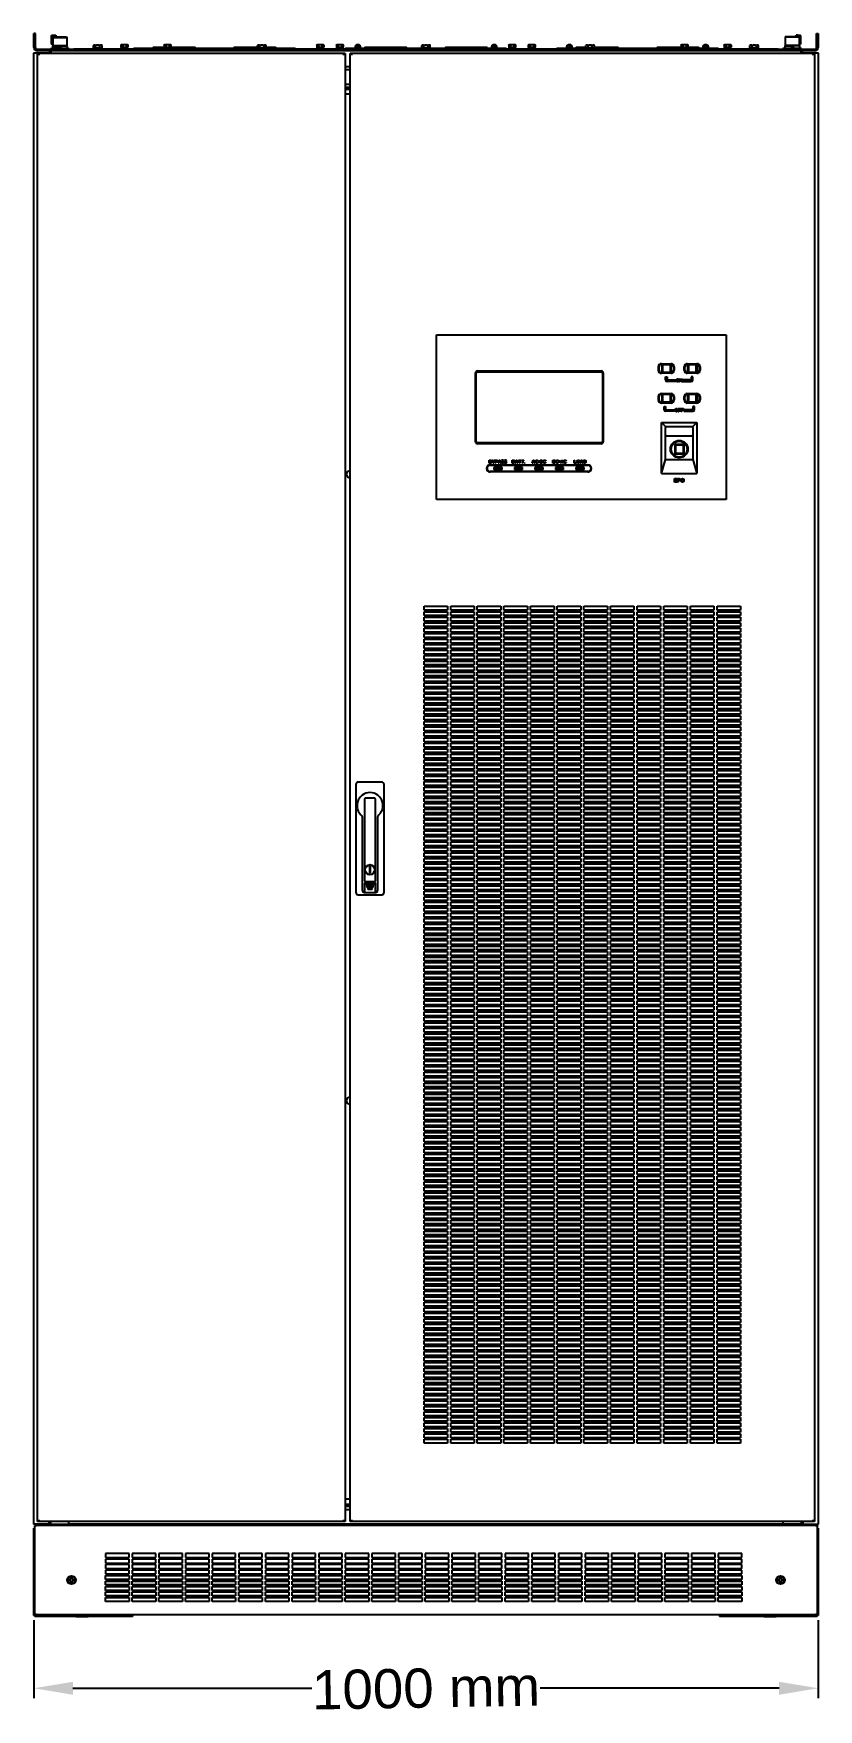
# Model space of a CAD drawing. Header units: millimetres. Extents: x 0 to 100, y -12 to 202.
import ezdxf

# ---------------------------------------------------------------- set-up
doc = ezdxf.new("R2010")
doc.units = ezdxf.units.MM
for name, color, linetype in [('2401-00081-M5-12HWMC_0', 7, 'Continuous'), ('2401-00298-M6-12HWMC_0', 7, 'Continuous'), ('2401-00303-M4-20PWMC_0', 7, 'Continuous'), ('2401-00913_0', 7, 'Continuous'), ('2401-01087-M6-12FMC-120_0', 7, 'Continuous'), ('2403-00027_S-M6-0_0', 7, 'Continuous'), ('2403-00036_S-M12-1_0', 7, 'Continuous'), ('2404-00013-D12D24-P_0', 7, 'Continuous'), ('2404-00038-S-D12_0', 7, 'Continuous'), ('4102-00741-1_0', 7, 'Continuous'), ('4102-40001-1_0', 7, 'Continuous'), ('4204-00012_0', 7, 'Continuous'), ('4209-00048_0', 7, 'Continuous'), ('4212-59911-GJW_0', 7, 'Continuous'), ('4212-61205_0', 7, 'Continuous'), ('4212-61300_0', 7, 'Continuous'), ('4212-62023_1-GJW_0', 7, 'Continuous'), ('4212-63792_0', 7, 'Continuous'), ('4212-63795_0', 7, 'Continuous'), ('4212-94039_0', 7, 'Continuous'), ('4212-97726_0', 7, 'Continuous'), ('4212-97727_0', 7, 'Continuous'), ('4215-00605_0', 7, 'Continuous'), ('4215-00862_0', 7, 'Continuous'), ('4215-00863_0', 7, 'Continuous'), ('4403-06244_0', 7, 'Continuous'), ('ANJIAN-CONTROL_0', 7, 'Continuous'), ('MS828_0', 7, 'Continuous'), ('PRODUCT_3334_0', 7, 'Continuous'), ('QIANSHANHENLIAN_24_0', 7, 'Continuous'), ('QIANXIAHENLIAN_24_0', 7, 'Continuous'), ('YOUSHANJIAOJIAN_11_0', 7, 'Continuous'), ('ZUOSHANJIAOJIAN_11_0', 7, 'Continuous')]:
    doc.layers.add(name, color=color, linetype=linetype)
doc.styles.get("Standard").update_dxf_attribs({"font": 'arial.ttf'})

msp = doc.modelspace()

# ---------------------------------------------------------------- texts
at = {"insert": (50.07, -9.15), "char_height": 5, "attachment_point": 5, "rotation": 1}
msp.add_mtext('1000 mm', dxfattribs=at)

# ---------------------------------------------------------------- linework, layer by layer
for p, q in [((0, -0.47), (0, -10.4)), ((100.14, -0.47), (100.14, -10.4)), ((5, -9.15), (35.5, -9.15)), ((95.14, -9.15), (64.64, -9.15))]:
    msp.add_line(p, q)
for points in [[(5, -8.32), (5, -9.98), (0, -9.15)], [(95.14, -9.98), (95.14, -8.32), (100.14, -9.15)]]:
    msp.add_solid(points)
at = {"layer": '2401-00081-M5-12HWMC_0', "color": 7, "linetype": 'Continuous'}
for p, q in [((11.07, 200.2), (11.07, 200.3)), ((12.07, 200.3), (11.07, 200.3)), ((11.13, 200.72), (11.16, 200.75)), ((11.13, 200.72), (11.13, 200.46)), ((11.16, 200.43), (11.13, 200.46)), ((11.98, 200.75), (11.16, 200.75)), ((11.98, 200.43), (11.16, 200.43)), ((11.18, 200.3), (11.18, 200.43)), ((11.35, 200.72), (11.35, 200.46)), ((11.79, 200.72), (11.79, 200.46)), ((11.95, 200.3), (11.95, 200.43)), ((12.01, 200.72), (11.98, 200.75)), ((11.98, 200.43), (12.01, 200.46)), ((12.01, 200.72), (12.01, 200.46)), ((12.07, 200.2), (12.07, 200.3)), ((16.58, 200.2), (16.58, 200.3)), ((17.57, 200.3), (16.58, 200.3)), ((16.64, 200.72), (16.67, 200.75)), ((16.64, 200.72), (16.64, 200.46)), ((16.67, 200.43), (16.64, 200.46)), ((17.48, 200.75), (16.67, 200.75)), ((17.48, 200.43), (16.67, 200.43)), ((16.69, 200.3), (16.69, 200.43)), ((16.86, 200.72), (16.86, 200.46)), ((17.29, 200.72), (17.29, 200.46)), ((17.46, 200.3), (17.46, 200.43)), ((17.51, 200.72), (17.48, 200.75)), ((17.48, 200.43), (17.51, 200.46)), ((17.51, 200.72), (17.51, 200.46)), ((17.57, 200.2), (17.57, 200.3)), ((36.07, 200.2), (36.07, 200.3)), ((37.07, 200.3), (36.07, 200.3)), ((36.13, 200.72), (36.16, 200.75)), ((36.13, 200.72), (36.13, 200.46)), ((36.16, 200.43), (36.13, 200.46)), ((36.98, 200.75), (36.16, 200.75)), ((36.98, 200.43), (36.16, 200.43)), ((36.18, 200.3), (36.18, 200.43)), ((36.35, 200.72), (36.35, 200.46)), ((36.79, 200.72), (36.79, 200.46)), ((36.95, 200.3), (36.95, 200.43)), ((37.01, 200.72), (36.98, 200.75)), ((36.98, 200.43), (37.01, 200.46)), ((37.01, 200.72), (37.01, 200.46)), ((37.07, 200.2), (37.07, 200.3)), ((38.58, 200.2), (38.58, 200.3)), ((39.57, 200.3), (38.58, 200.3)), ((38.64, 200.72), (38.67, 200.75)), ((38.64, 200.72), (38.64, 200.46)), ((38.67, 200.43), (38.64, 200.46)), ((39.48, 200.75), (38.67, 200.75)), ((39.48, 200.43), (38.67, 200.43)), ((38.69, 200.3), (38.69, 200.43)), ((38.86, 200.72), (38.86, 200.46)), ((39.29, 200.72), (39.29, 200.46)), ((39.46, 200.3), (39.46, 200.43)), ((39.51, 200.72), (39.48, 200.75)), ((39.48, 200.43), (39.51, 200.46)), ((39.51, 200.72), (39.51, 200.46)), ((39.57, 200.2), (39.57, 200.3)), ((60.58, 200.2), (60.58, 200.3)), ((61.57, 200.3), (60.58, 200.3)), ((60.64, 200.72), (60.67, 200.75)), ((60.64, 200.72), (60.64, 200.46)), ((60.67, 200.43), (60.64, 200.46)), ((61.48, 200.75), (60.67, 200.75)), ((61.48, 200.43), (60.67, 200.43)), ((60.69, 200.3), (60.69, 200.43)), ((60.86, 200.72), (60.86, 200.46)), ((61.29, 200.72), (61.29, 200.46)), ((61.46, 200.3), (61.46, 200.43)), ((61.51, 200.72), (61.48, 200.75)), ((61.48, 200.43), (61.51, 200.46)), ((61.51, 200.72), (61.51, 200.46)), ((61.57, 200.2), (61.57, 200.3)), ((63.07, 200.2), (63.07, 200.3)), ((64.07, 200.3), (63.07, 200.3)), ((63.13, 200.72), (63.16, 200.75)), ((63.13, 200.72), (63.13, 200.46)), ((63.16, 200.43), (63.13, 200.46)), ((63.98, 200.75), (63.16, 200.75)), ((63.98, 200.43), (63.16, 200.43)), ((63.18, 200.3), (63.18, 200.43)), ((63.35, 200.72), (63.35, 200.46)), ((63.79, 200.72), (63.79, 200.46)), ((63.95, 200.3), (63.95, 200.43)), ((64.01, 200.72), (63.98, 200.75)), ((63.98, 200.43), (64.01, 200.46)), ((64.01, 200.72), (64.01, 200.46)), ((64.07, 200.2), (64.07, 200.3)), ((82.58, 200.2), (82.58, 200.3)), ((83.57, 200.3), (82.58, 200.3)), ((82.64, 200.72), (82.67, 200.75)), ((82.64, 200.72), (82.64, 200.46)), ((82.67, 200.43), (82.64, 200.46)), ((83.48, 200.75), (82.67, 200.75)), ((83.48, 200.43), (82.67, 200.43)), ((82.69, 200.3), (82.69, 200.43)), ((82.86, 200.72), (82.86, 200.46)), ((83.29, 200.72), (83.29, 200.46)), ((83.46, 200.3), (83.46, 200.43)), ((83.51, 200.72), (83.48, 200.75)), ((83.48, 200.43), (83.51, 200.46)), ((83.51, 200.72), (83.51, 200.46)), ((83.57, 200.2), (83.57, 200.3)), ((88.07, 200.2), (88.07, 200.3)), ((89.07, 200.3), (88.07, 200.3)), ((88.13, 200.72), (88.16, 200.75)), ((88.13, 200.72), (88.13, 200.46)), ((88.16, 200.43), (88.13, 200.46)), ((88.98, 200.75), (88.16, 200.75)), ((88.98, 200.43), (88.16, 200.43)), ((88.18, 200.3), (88.18, 200.43)), ((88.35, 200.72), (88.35, 200.46)), ((88.79, 200.72), (88.79, 200.46)), ((88.95, 200.3), (88.95, 200.43)), ((89.01, 200.72), (88.98, 200.75)), ((88.98, 200.43), (89.01, 200.46)), ((89.01, 200.72), (89.01, 200.46)), ((89.07, 200.2), (89.07, 200.3))]:
    msp.add_line(p, q, dxfattribs=at)
for points in [[(11.13, 200.72), (11.14, 200.74), (11.16, 200.75), (11.17, 200.75)], [(11.13, 200.46), (11.14, 200.45), (11.16, 200.44), (11.17, 200.43)], [(11.32, 200.75), (11.33, 200.75), (11.34, 200.74), (11.35, 200.72)], [(11.32, 200.43), (11.33, 200.44), (11.34, 200.45), (11.35, 200.46)], [(11.35, 200.72), (11.37, 200.74), (11.4, 200.75), (11.42, 200.75)], [(11.35, 200.46), (11.37, 200.45), (11.4, 200.44), (11.42, 200.43)], [(11.72, 200.75), (11.74, 200.75), (11.77, 200.74), (11.79, 200.72)], [(11.72, 200.43), (11.74, 200.44), (11.77, 200.45), (11.79, 200.46)], [(11.79, 200.72), (11.8, 200.74), (11.81, 200.75), (11.82, 200.75)], [(11.79, 200.46), (11.8, 200.45), (11.81, 200.44), (11.82, 200.43)], [(11.97, 200.75), (11.98, 200.75), (12, 200.74), (12.01, 200.72)], [(11.97, 200.43), (11.98, 200.44), (12, 200.45), (12.01, 200.46)], [(16.64, 200.72), (16.65, 200.74), (16.66, 200.75), (16.67, 200.75)], [(16.64, 200.46), (16.65, 200.45), (16.66, 200.44), (16.67, 200.43)], [(16.82, 200.75), (16.83, 200.75), (16.84, 200.74), (16.86, 200.72)], [(16.82, 200.43), (16.83, 200.44), (16.84, 200.45), (16.86, 200.46)], [(16.86, 200.72), (16.88, 200.74), (16.9, 200.75), (16.92, 200.75)], [(16.86, 200.46), (16.88, 200.45), (16.9, 200.44), (16.92, 200.43)], [(17.23, 200.75), (17.25, 200.75), (17.27, 200.74), (17.29, 200.72)], [(17.23, 200.43), (17.25, 200.44), (17.27, 200.45), (17.29, 200.46)], [(17.29, 200.72), (17.31, 200.74), (17.32, 200.75), (17.33, 200.75)], [(17.29, 200.46), (17.31, 200.45), (17.32, 200.44), (17.33, 200.43)], [(17.48, 200.75), (17.49, 200.75), (17.5, 200.74), (17.51, 200.72)], [(17.48, 200.43), (17.49, 200.44), (17.5, 200.45), (17.51, 200.46)], [(36.13, 200.72), (36.14, 200.74), (36.16, 200.75), (36.17, 200.75)], [(36.13, 200.46), (36.14, 200.45), (36.16, 200.44), (36.17, 200.43)], [(36.32, 200.75), (36.33, 200.75), (36.34, 200.74), (36.35, 200.72)], [(36.32, 200.43), (36.33, 200.44), (36.34, 200.45), (36.35, 200.46)], [(36.35, 200.72), (36.37, 200.74), (36.4, 200.75), (36.42, 200.75)], [(36.35, 200.46), (36.37, 200.45), (36.4, 200.44), (36.42, 200.43)], [(36.72, 200.75), (36.74, 200.75), (36.77, 200.74), (36.79, 200.72)], [(36.72, 200.43), (36.74, 200.44), (36.77, 200.45), (36.79, 200.46)], [(36.79, 200.72), (36.8, 200.74), (36.81, 200.75), (36.82, 200.75)], [(36.79, 200.46), (36.8, 200.45), (36.81, 200.44), (36.82, 200.43)], [(36.97, 200.75), (36.98, 200.75), (37, 200.74), (37.01, 200.72)], [(36.97, 200.43), (36.98, 200.44), (37, 200.45), (37.01, 200.46)], [(38.64, 200.72), (38.65, 200.74), (38.66, 200.75), (38.67, 200.75)], [(38.64, 200.46), (38.65, 200.45), (38.66, 200.44), (38.67, 200.43)], [(38.82, 200.75), (38.83, 200.75), (38.84, 200.74), (38.86, 200.72)], [(38.82, 200.43), (38.83, 200.44), (38.84, 200.45), (38.86, 200.46)], [(38.86, 200.72), (38.88, 200.74), (38.9, 200.75), (38.92, 200.75)], [(38.86, 200.46), (38.88, 200.45), (38.9, 200.44), (38.92, 200.43)], [(39.23, 200.75), (39.25, 200.75), (39.27, 200.74), (39.29, 200.72)], [(39.23, 200.43), (39.25, 200.44), (39.27, 200.45), (39.29, 200.46)], [(39.29, 200.72), (39.31, 200.74), (39.32, 200.75), (39.33, 200.75)], [(39.29, 200.46), (39.31, 200.45), (39.32, 200.44), (39.33, 200.43)], [(39.48, 200.75), (39.49, 200.75), (39.5, 200.74), (39.51, 200.72)], [(39.48, 200.43), (39.49, 200.44), (39.5, 200.45), (39.51, 200.46)], [(60.64, 200.72), (60.65, 200.74), (60.66, 200.75), (60.67, 200.75)], [(60.64, 200.46), (60.65, 200.45), (60.66, 200.44), (60.67, 200.43)], [(60.82, 200.75), (60.83, 200.75), (60.84, 200.74), (60.86, 200.72)], [(60.82, 200.43), (60.83, 200.44), (60.84, 200.45), (60.86, 200.46)], [(60.86, 200.72), (60.88, 200.74), (60.9, 200.75), (60.92, 200.75)], [(60.86, 200.46), (60.88, 200.45), (60.9, 200.44), (60.92, 200.43)], [(61.23, 200.75), (61.25, 200.75), (61.27, 200.74), (61.29, 200.72)], [(61.23, 200.43), (61.25, 200.44), (61.27, 200.45), (61.29, 200.46)], [(61.29, 200.72), (61.31, 200.74), (61.32, 200.75), (61.33, 200.75)], [(61.29, 200.46), (61.31, 200.45), (61.32, 200.44), (61.33, 200.43)], [(61.48, 200.75), (61.49, 200.75), (61.5, 200.74), (61.51, 200.72)], [(61.48, 200.43), (61.49, 200.44), (61.5, 200.45), (61.51, 200.46)], [(63.13, 200.72), (63.14, 200.74), (63.16, 200.75), (63.17, 200.75)], [(63.13, 200.46), (63.14, 200.45), (63.16, 200.44), (63.17, 200.43)], [(63.32, 200.75), (63.33, 200.75), (63.34, 200.74), (63.35, 200.72)], [(63.32, 200.43), (63.33, 200.44), (63.34, 200.45), (63.35, 200.46)], [(63.35, 200.72), (63.37, 200.74), (63.4, 200.75), (63.42, 200.75)], [(63.35, 200.46), (63.37, 200.45), (63.4, 200.44), (63.42, 200.43)], [(63.72, 200.75), (63.74, 200.75), (63.77, 200.74), (63.79, 200.72)], [(63.72, 200.43), (63.74, 200.44), (63.77, 200.45), (63.79, 200.46)], [(63.79, 200.72), (63.8, 200.74), (63.81, 200.75), (63.82, 200.75)], [(63.79, 200.46), (63.8, 200.45), (63.81, 200.44), (63.82, 200.43)], [(63.97, 200.75), (63.98, 200.75), (64, 200.74), (64.01, 200.72)], [(63.97, 200.43), (63.98, 200.44), (64, 200.45), (64.01, 200.46)], [(82.64, 200.72), (82.65, 200.74), (82.66, 200.75), (82.67, 200.75)], [(82.64, 200.46), (82.65, 200.45), (82.66, 200.44), (82.67, 200.43)], [(82.82, 200.75), (82.83, 200.75), (82.84, 200.74), (82.86, 200.72)], [(82.82, 200.43), (82.83, 200.44), (82.84, 200.45), (82.86, 200.46)], [(82.86, 200.72), (82.88, 200.74), (82.9, 200.75), (82.92, 200.75)], [(82.86, 200.46), (82.88, 200.45), (82.9, 200.44), (82.92, 200.43)], [(83.23, 200.75), (83.25, 200.75), (83.27, 200.74), (83.29, 200.72)], [(83.23, 200.43), (83.25, 200.44), (83.27, 200.45), (83.29, 200.46)], [(83.29, 200.72), (83.31, 200.74), (83.32, 200.75), (83.33, 200.75)], [(83.29, 200.46), (83.31, 200.45), (83.32, 200.44), (83.33, 200.43)], [(83.48, 200.75), (83.49, 200.75), (83.5, 200.74), (83.51, 200.72)], [(83.48, 200.43), (83.49, 200.44), (83.5, 200.45), (83.51, 200.46)], [(88.13, 200.72), (88.14, 200.74), (88.16, 200.75), (88.17, 200.75)], [(88.13, 200.46), (88.14, 200.45), (88.16, 200.44), (88.17, 200.43)], [(88.32, 200.75), (88.33, 200.75), (88.34, 200.74), (88.35, 200.72)], [(88.32, 200.43), (88.33, 200.44), (88.34, 200.45), (88.35, 200.46)], [(88.35, 200.72), (88.37, 200.74), (88.4, 200.75), (88.42, 200.75)], [(88.35, 200.46), (88.37, 200.45), (88.4, 200.44), (88.42, 200.43)], [(88.72, 200.75), (88.74, 200.75), (88.77, 200.74), (88.79, 200.72)], [(88.72, 200.43), (88.74, 200.44), (88.77, 200.45), (88.79, 200.46)], [(88.79, 200.72), (88.8, 200.74), (88.81, 200.75), (88.82, 200.75)], [(88.79, 200.46), (88.8, 200.45), (88.81, 200.44), (88.82, 200.43)], [(88.97, 200.75), (88.98, 200.75), (89, 200.74), (89.01, 200.72)], [(88.97, 200.43), (88.98, 200.44), (89, 200.45), (89.01, 200.46)]]:
    msp.add_lwpolyline(points, dxfattribs=at)
at = {"layer": '2401-00298-M6-12HWMC_0', "color": 7, "linetype": 'Continuous'}
for p, q in [((7.57, 200.15), (7.57, 200)), ((8.77, 200.15), (7.57, 200.15)), ((7.62, 200.31), (7.62, 200.66)), ((8.72, 200.31), (7.62, 200.31)), ((7.63, 200.31), (7.63, 200.15)), ((7.66, 200.31), (7.66, 200.15)), ((7.7, 200.31), (7.7, 200.15)), ((7.72, 200.71), (8.61, 200.71)), ((7.9, 200.31), (7.9, 200.66)), ((8.44, 200.31), (8.44, 200.66)), ((8.61, 200.71), (8.62, 200.71)), ((8.72, 200.66), (8.7, 200.67)), ((8.72, 200.66), (8.71, 200.67)), ((8.71, 200.31), (8.71, 200.15)), ((8.71, 200.31), (8.71, 200.2)), ((8.72, 200.31), (8.72, 200.66)), ((8.72, 200.31), (8.72, 200.66)), ((8.72, 200.31), (8.72, 200.31)), ((8.77, 200.15), (8.77, 200)), ((28.53, 200.15), (28.53, 200)), ((29.73, 200.15), (28.53, 200.15)), ((28.59, 200.67), (28.58, 200.66)), ((28.58, 200.4), (28.58, 200.66)), ((28.61, 200.68), (28.59, 200.67)), ((28.59, 200.31), (28.59, 200.66)), ((28.59, 200.31), (28.59, 200.15)), ((29.68, 200.31), (28.59, 200.31)), ((28.62, 200.31), (28.62, 200.15)), ((28.66, 200.31), (28.66, 200.15)), ((28.68, 200.71), (28.68, 200.71)), ((28.68, 200.71), (29.58, 200.71)), ((28.86, 200.31), (28.86, 200.66)), ((29.4, 200.31), (29.4, 200.66)), ((29.68, 200.66), (29.66, 200.67)), ((29.67, 200.31), (29.67, 200.15)), ((29.68, 200.31), (29.68, 200.66)), ((29.73, 200.15), (29.73, 200)), ((49.48, 200.15), (49.48, 200.01)), ((50.68, 200.15), (49.48, 200.15)), ((49.54, 200.67), (49.53, 200.66)), ((49.53, 200.31), (49.53, 200.66)), ((49.53, 200.31), (49.53, 200.66)), ((49.53, 200.31), (49.53, 200.31)), ((50.62, 200.31), (49.53, 200.31)), ((49.56, 200.68), (49.54, 200.67)), ((49.54, 200.31), (49.54, 200.3)), ((49.54, 200.31), (49.54, 200.15)), ((49.57, 200.31), (49.57, 200.15)), ((49.61, 200.31), (49.61, 200.15)), ((49.63, 200.71), (49.64, 200.71)), ((49.64, 200.71), (50.53, 200.71)), ((49.81, 200.31), (49.81, 200.66)), ((50.35, 200.31), (50.35, 200.66)), ((50.62, 200.66), (50.61, 200.67)), ((50.62, 200.31), (50.62, 200.66)), ((50.62, 200.31), (50.62, 200.15)), ((50.68, 200.15), (50.68, 200.01)), ((70.43, 200.15), (70.43, 200)), ((71.63, 200.15), (70.43, 200.15)), ((70.49, 200.67), (70.48, 200.66)), ((70.48, 200.4), (70.48, 200.66)), ((70.51, 200.68), (70.49, 200.67)), ((70.49, 200.31), (70.49, 200.66)), ((70.49, 200.31), (70.49, 200.15)), ((71.58, 200.31), (70.49, 200.31)), ((70.52, 200.31), (70.52, 200.15)), ((70.56, 200.31), (70.56, 200.15)), ((70.58, 200.71), (70.59, 200.71)), ((70.59, 200.71), (71.48, 200.71)), ((70.76, 200.31), (70.76, 200.66)), ((71.3, 200.31), (71.3, 200.66)), ((71.58, 200.66), (71.56, 200.67)), ((71.57, 200.31), (71.57, 200.15)), ((71.58, 200.31), (71.58, 200.66)), ((71.63, 200.15), (71.63, 200)), ((91.38, 200.15), (91.38, 200)), ((92.58, 200.15), (91.38, 200.15)), ((91.44, 200.67), (91.43, 200.66)), ((91.43, 200.31), (91.43, 200.66)), ((91.43, 200.31), (91.43, 200.66)), ((91.43, 200.31), (91.43, 200.31)), ((92.53, 200.31), (91.43, 200.31)), ((91.46, 200.68), (91.44, 200.67)), ((91.44, 200.31), (91.44, 200.2)), ((91.44, 200.31), (91.44, 200.15)), ((91.47, 200.31), (91.47, 200.15)), ((91.51, 200.31), (91.51, 200.15)), ((91.53, 200.71), (91.53, 200.71)), ((91.53, 200.71), (92.43, 200.71)), ((91.71, 200.31), (91.71, 200.66)), ((92.25, 200.31), (92.25, 200.66)), ((92.53, 200.66), (92.51, 200.67)), ((92.52, 200.31), (92.52, 200.15)), ((92.53, 200.31), (92.53, 200.66)), ((92.58, 200.15), (92.58, 200))]:
    msp.add_line(p, q, dxfattribs=at)
for points in [[(7.65, 200.68), (7.64, 200.67), (7.62, 200.66)], [(7.9, 200.66), (7.89, 200.67), (7.87, 200.68), (7.86, 200.69), (7.84, 200.7), (7.83, 200.7), (7.82, 200.7), (7.8, 200.71), (7.78, 200.71), (7.76, 200.71), (7.74, 200.71), (7.73, 200.71), (7.71, 200.7), (7.69, 200.7), (7.68, 200.7), (7.66, 200.69), (7.65, 200.68)], [(8.44, 200.66), (8.42, 200.67), (8.39, 200.68), (8.36, 200.69), (8.33, 200.7), (8.3, 200.7), (8.27, 200.7), (8.23, 200.71), (8.19, 200.71), (8.15, 200.71), (8.11, 200.71), (8.07, 200.7), (8.04, 200.7), (8.01, 200.7), (7.98, 200.69), (7.95, 200.68), (7.92, 200.67), (7.9, 200.66)], [(8.7, 200.67), (8.69, 200.68), (8.68, 200.69), (8.66, 200.7), (8.65, 200.7), (8.63, 200.7), (8.61, 200.71), (8.6, 200.71), (8.58, 200.71), (8.56, 200.71), (8.54, 200.71), (8.52, 200.7), (8.51, 200.7), (8.5, 200.7), (8.48, 200.69), (8.47, 200.68), (8.45, 200.67), (8.44, 200.66)], [(8.71, 200.67), (8.69, 200.68), (8.68, 200.69), (8.68, 200.69)], [(28.61, 200.68), (28.6, 200.67), (28.59, 200.66)], [(28.86, 200.66), (28.85, 200.67), (28.83, 200.68), (28.82, 200.69), (28.8, 200.7), (28.79, 200.7), (28.78, 200.7), (28.76, 200.71), (28.74, 200.71), (28.72, 200.71), (28.7, 200.71), (28.69, 200.71), (28.67, 200.7), (28.65, 200.7), (28.64, 200.7), (28.62, 200.69), (28.61, 200.68)], [(28.62, 200.69), (28.62, 200.69), (28.61, 200.68)], [(29.4, 200.66), (29.38, 200.67), (29.35, 200.68), (29.32, 200.69), (29.29, 200.7), (29.26, 200.7), (29.23, 200.7), (29.19, 200.71), (29.15, 200.71), (29.11, 200.71), (29.07, 200.71), (29.03, 200.7), (29, 200.7), (28.97, 200.7), (28.94, 200.69), (28.91, 200.68), (28.88, 200.67), (28.86, 200.66)], [(29.66, 200.67), (29.65, 200.68), (29.64, 200.69), (29.62, 200.7), (29.61, 200.7), (29.59, 200.7), (29.57, 200.71), (29.56, 200.71), (29.54, 200.71), (29.52, 200.71), (29.5, 200.71), (29.48, 200.7), (29.47, 200.7), (29.46, 200.7), (29.44, 200.69), (29.43, 200.68), (29.41, 200.67), (29.4, 200.66)], [(49.56, 200.68), (49.55, 200.67), (49.53, 200.66)], [(49.81, 200.66), (49.8, 200.67), (49.78, 200.68), (49.77, 200.69), (49.75, 200.7), (49.74, 200.7), (49.73, 200.7), (49.71, 200.71), (49.69, 200.71), (49.67, 200.71), (49.65, 200.71), (49.64, 200.71), (49.62, 200.7), (49.6, 200.7), (49.59, 200.7), (49.57, 200.69), (49.56, 200.68)], [(49.57, 200.69), (49.57, 200.69), (49.56, 200.68)], [(50.35, 200.66), (50.33, 200.67), (50.3, 200.68), (50.27, 200.69), (50.24, 200.7), (50.21, 200.7), (50.18, 200.7), (50.14, 200.71), (50.1, 200.71), (50.06, 200.71), (50.02, 200.71), (49.98, 200.7), (49.95, 200.7), (49.92, 200.7), (49.89, 200.69), (49.86, 200.68), (49.83, 200.67), (49.81, 200.66)], [(50.61, 200.67), (50.6, 200.68), (50.59, 200.69), (50.57, 200.7), (50.56, 200.7), (50.54, 200.7), (50.52, 200.71), (50.51, 200.71), (50.49, 200.71), (50.47, 200.71), (50.45, 200.71), (50.43, 200.7), (50.42, 200.7), (50.41, 200.7), (50.39, 200.69), (50.38, 200.68), (50.36, 200.67), (50.35, 200.66)], [(70.51, 200.68), (70.5, 200.67), (70.49, 200.66)], [(70.76, 200.66), (70.75, 200.67), (70.73, 200.68), (70.72, 200.69), (70.7, 200.7), (70.69, 200.7), (70.68, 200.7), (70.66, 200.71), (70.64, 200.71), (70.62, 200.71), (70.6, 200.71), (70.59, 200.71), (70.57, 200.7), (70.55, 200.7), (70.54, 200.7), (70.52, 200.69), (70.51, 200.68)], [(70.52, 200.69), (70.52, 200.69), (70.51, 200.68)], [(71.3, 200.66), (71.28, 200.67), (71.25, 200.68), (71.22, 200.69), (71.19, 200.7), (71.16, 200.7), (71.13, 200.7), (71.09, 200.71), (71.05, 200.71), (71.01, 200.71), (70.97, 200.71), (70.93, 200.7), (70.9, 200.7), (70.87, 200.7), (70.84, 200.69), (70.81, 200.68), (70.78, 200.67), (70.76, 200.66)], [(71.56, 200.67), (71.55, 200.68), (71.54, 200.69), (71.52, 200.7), (71.51, 200.7), (71.49, 200.7), (71.47, 200.71), (71.46, 200.71), (71.44, 200.71), (71.42, 200.71), (71.4, 200.71), (71.38, 200.7), (71.37, 200.7), (71.36, 200.7), (71.34, 200.69), (71.33, 200.68), (71.31, 200.67), (71.3, 200.66)], [(91.46, 200.68), (91.45, 200.67), (91.43, 200.66)], [(91.71, 200.66), (91.7, 200.67), (91.68, 200.68), (91.67, 200.69), (91.65, 200.7), (91.64, 200.7), (91.63, 200.7), (91.61, 200.71), (91.59, 200.71), (91.57, 200.71), (91.55, 200.71), (91.54, 200.71), (91.52, 200.7), (91.5, 200.7), (91.49, 200.7), (91.47, 200.69), (91.46, 200.68)], [(91.47, 200.69), (91.47, 200.69), (91.46, 200.68)], [(92.25, 200.66), (92.23, 200.67), (92.2, 200.68), (92.17, 200.69), (92.14, 200.7), (92.11, 200.7), (92.08, 200.7), (92.04, 200.71), (92, 200.71), (91.96, 200.71), (91.92, 200.71), (91.88, 200.7), (91.85, 200.7), (91.82, 200.7), (91.79, 200.69), (91.76, 200.68), (91.73, 200.67), (91.71, 200.66)], [(92.51, 200.67), (92.5, 200.68), (92.49, 200.69), (92.47, 200.7), (92.46, 200.7), (92.44, 200.7), (92.42, 200.71), (92.41, 200.71), (92.39, 200.71), (92.37, 200.71), (92.35, 200.71), (92.33, 200.7), (92.32, 200.7), (92.31, 200.7), (92.29, 200.69), (92.28, 200.68), (92.26, 200.67), (92.25, 200.66)]]:
    msp.add_lwpolyline(points, dxfattribs=at)
for centre, start, end in [((7.72, 200.59), 90, 145.052), ((8.61, 200.59), 34.948, 90), ((8.62, 200.59), 36.4739, 90), ((28.68, 200.59), 90, 143.5261), ((28.68, 200.59), 90, 145.052), ((29.58, 200.59), 34.948, 90), ((49.63, 200.59), 90, 143.5261), ((49.64, 200.59), 90, 145.052), ((50.53, 200.59), 34.948, 90), ((70.58, 200.59), 90, 143.5261), ((70.59, 200.59), 90, 145.052), ((71.48, 200.59), 34.948, 90), ((91.53, 200.59), 90, 143.5261), ((91.53, 200.59), 90, 145.052), ((92.43, 200.59), 34.948, 90)]:
    msp.add_arc(centre, 0.122, start, end, dxfattribs=at)
at = {"layer": '2401-00303-M4-20PWMC_0', "color": 7, "linetype": 'Continuous'}
for p, q in [((40.97, 200.3), (40.97, 200.38)), ((41.06, 200.38), (40.97, 200.38)), ((40.98, 200.2), (40.98, 200.28)), ((41.78, 200.28), (40.98, 200.28)), ((41.02, 200.49), (41.02, 200.51)), ((41.04, 200.49), (41.02, 200.49)), ((41.03, 200.39), (41.03, 200.41)), ((41.73, 200.39), (41.03, 200.39)), ((41.05, 200.38), (41.05, 200.39)), ((41.06, 200.28), (41.06, 200.39)), ((41.2, 200.74), (41.19, 200.74)), ((41.2, 200.74), (41.2, 200.74)), ((41.2, 200.74), (41.2, 200.74)), ((41.2, 200.64), (41.2, 200.64)), ((41.33, 200.74), (41.33, 200.74)), ((41.33, 200.74), (41.33, 200.74)), ((41.33, 200.64), (41.33, 200.66)), ((41.35, 200.64), (41.33, 200.64)), ((41.36, 200.64), (41.35, 200.64)), ((41.35, 200.64), (41.35, 200.64)), ((41.38, 200.64), (41.36, 200.64)), ((41.39, 200.64), (41.38, 200.64)), ((41.4, 200.64), (41.39, 200.64)), ((41.42, 200.64), (41.4, 200.64)), ((41.4, 200.64), (41.4, 200.64)), ((41.41, 200.74), (41.41, 200.76)), ((41.41, 200.74), (41.41, 200.76)), ((41.41, 200.76), (41.41, 200.76)), ((41.41, 200.74), (41.41, 200.74)), ((41.41, 200.74), (41.41, 200.74)), ((41.41, 200.74), (41.41, 200.74)), ((41.42, 200.74), (41.42, 200.74)), ((41.42, 200.66), (41.42, 200.64)), ((41.54, 200.74), (41.54, 200.74)), ((41.54, 200.74), (41.54, 200.74)), ((41.55, 200.64), (41.54, 200.64)), ((41.55, 200.64), (41.55, 200.64)), ((41.55, 200.64), (41.55, 200.64)), ((41.69, 200.28), (41.69, 200.39)), ((41.69, 200.38), (41.77, 200.38)), ((41.71, 200.49), (41.72, 200.49)), ((41.72, 200.49), (41.72, 200.51)), ((41.73, 200.39), (41.73, 200.41)), ((41.77, 200.3), (41.77, 200.38)), ((41.78, 200.2), (41.78, 200.28)), ((58.37, 200.3), (58.37, 200.38)), ((58.46, 200.38), (58.37, 200.38)), ((58.38, 200.2), (58.38, 200.28)), ((59.18, 200.28), (58.38, 200.28)), ((58.42, 200.49), (58.42, 200.51)), ((58.44, 200.49), (58.42, 200.49)), ((58.43, 200.39), (58.43, 200.41)), ((59.12, 200.39), (58.43, 200.39)), ((58.45, 200.38), (58.45, 200.39)), ((58.46, 200.28), (58.46, 200.39)), ((58.59, 200.74), (58.59, 200.74)), ((58.6, 200.74), (58.62, 200.75)), ((58.63, 200.75), (58.6, 200.74)), ((58.6, 200.64), (58.6, 200.64)), ((58.62, 200.75), (58.64, 200.75)), ((58.65, 200.75), (58.63, 200.75)), ((58.64, 200.75), (58.66, 200.75)), ((58.67, 200.76), (58.65, 200.75)), ((58.66, 200.75), (58.68, 200.76)), ((58.69, 200.76), (58.67, 200.76)), ((58.68, 200.76), (58.7, 200.76)), ((58.71, 200.76), (58.69, 200.76)), ((58.71, 200.76), (58.7, 200.76)), ((58.73, 200.76), (58.71, 200.76)), ((58.73, 200.76), (58.73, 200.76)), ((58.73, 200.76), (58.73, 200.76)), ((58.73, 200.75), (58.73, 200.76)), ((58.73, 200.74), (58.73, 200.75)), ((58.73, 200.74), (58.73, 200.75)), ((58.73, 200.74), (58.73, 200.74)), ((58.73, 200.64), (58.73, 200.66)), ((58.75, 200.64), (58.73, 200.64)), ((58.76, 200.64), (58.75, 200.64)), ((58.78, 200.64), (58.76, 200.64)), ((58.79, 200.64), (58.78, 200.64)), ((58.8, 200.64), (58.79, 200.64)), ((58.8, 200.64), (58.8, 200.64)), ((58.82, 200.64), (58.8, 200.64)), ((58.81, 200.76), (58.81, 200.76)), ((58.81, 200.76), (58.81, 200.76)), ((58.81, 200.76), (58.81, 200.75)), ((58.81, 200.74), (58.81, 200.76)), ((58.81, 200.75), (58.81, 200.74)), ((58.81, 200.74), (58.81, 200.74)), ((58.81, 200.74), (58.81, 200.74)), ((58.81, 200.74), (58.81, 200.74)), ((58.82, 200.66), (58.82, 200.64)), ((58.86, 200.76), (58.84, 200.76)), ((58.88, 200.75), (58.86, 200.76)), ((58.9, 200.75), (58.88, 200.75)), ((58.92, 200.75), (58.9, 200.75)), ((58.94, 200.74), (58.92, 200.75)), ((58.95, 200.64), (58.94, 200.64)), ((58.95, 200.64), (58.95, 200.64)), ((58.95, 200.64), (58.95, 200.64)), ((59.09, 200.28), (59.09, 200.39)), ((59.09, 200.38), (59.17, 200.38)), ((59.11, 200.49), (59.12, 200.49)), ((59.12, 200.49), (59.12, 200.51)), ((59.12, 200.39), (59.12, 200.41)), ((59.17, 200.3), (59.17, 200.38)), ((59.18, 200.2), (59.18, 200.28)), ((67.97, 200.3), (67.97, 200.38)), ((68.06, 200.38), (67.97, 200.38)), ((67.98, 200.2), (67.98, 200.28)), ((68.78, 200.28), (67.98, 200.28)), ((68.02, 200.49), (68.02, 200.51)), ((68.04, 200.49), (68.02, 200.49)), ((68.03, 200.39), (68.03, 200.41)), ((68.73, 200.39), (68.03, 200.39)), ((68.06, 200.38), (68.06, 200.39)), ((68.06, 200.28), (68.06, 200.39)), ((68.2, 200.74), (68.2, 200.74)), ((68.2, 200.64), (68.2, 200.64)), ((68.33, 200.74), (68.33, 200.76)), ((68.33, 200.74), (68.33, 200.75)), ((68.33, 200.64), (68.33, 200.66)), ((68.35, 200.64), (68.33, 200.64)), ((68.36, 200.64), (68.35, 200.64)), ((68.38, 200.64), (68.36, 200.64)), ((68.39, 200.64), (68.38, 200.64)), ((68.4, 200.64), (68.39, 200.64)), ((68.42, 200.64), (68.4, 200.64)), ((68.41, 200.76), (68.41, 200.74)), ((68.42, 200.66), (68.42, 200.64)), ((68.54, 200.74), (68.54, 200.74)), ((68.55, 200.64), (68.54, 200.64)), ((68.55, 200.64), (68.55, 200.64)), ((68.55, 200.64), (68.55, 200.64)), ((68.69, 200.28), (68.69, 200.39)), ((68.69, 200.38), (68.77, 200.38)), ((68.71, 200.49), (68.72, 200.49)), ((68.72, 200.49), (68.72, 200.51)), ((68.73, 200.39), (68.73, 200.41)), ((68.77, 200.3), (68.77, 200.38)), ((68.78, 200.2), (68.78, 200.28)), ((85.37, 200.3), (85.37, 200.38)), ((85.46, 200.38), (85.37, 200.38)), ((85.38, 200.2), (85.38, 200.28)), ((86.18, 200.28), (85.38, 200.28)), ((85.42, 200.49), (85.42, 200.51)), ((85.44, 200.49), (85.42, 200.49)), ((85.43, 200.39), (85.43, 200.41)), ((86.12, 200.39), (85.43, 200.39)), ((85.45, 200.38), (85.45, 200.39)), ((85.46, 200.28), (85.46, 200.39)), ((85.59, 200.74), (85.59, 200.74)), ((85.6, 200.64), (85.6, 200.64)), ((85.73, 200.74), (85.73, 200.76)), ((85.73, 200.74), (85.73, 200.74)), ((85.74, 200.74), (85.73, 200.74)), ((85.73, 200.64), (85.73, 200.66)), ((85.75, 200.64), (85.73, 200.64)), ((85.75, 200.74), (85.74, 200.74)), ((85.76, 200.74), (85.75, 200.74)), ((85.75, 200.64), (85.75, 200.64)), ((85.76, 200.64), (85.75, 200.64)), ((85.77, 200.74), (85.76, 200.74)), ((85.78, 200.64), (85.76, 200.64)), ((85.78, 200.74), (85.77, 200.74)), ((85.79, 200.74), (85.78, 200.74)), ((85.79, 200.64), (85.78, 200.64)), ((85.8, 200.74), (85.79, 200.74)), ((85.8, 200.64), (85.79, 200.64)), ((85.81, 200.74), (85.8, 200.74)), ((85.8, 200.64), (85.8, 200.64)), ((85.82, 200.64), (85.8, 200.64)), ((85.81, 200.76), (85.81, 200.74)), ((85.81, 200.75), (85.81, 200.74)), ((85.82, 200.66), (85.82, 200.64)), ((85.94, 200.74), (85.94, 200.74)), ((85.94, 200.74), (85.94, 200.74)), ((85.94, 200.74), (85.94, 200.74)), ((85.95, 200.64), (85.94, 200.64)), ((85.95, 200.64), (85.95, 200.64)), ((85.95, 200.64), (85.95, 200.64)), ((86.09, 200.28), (86.09, 200.39)), ((86.09, 200.38), (86.17, 200.38)), ((86.11, 200.49), (86.12, 200.49)), ((86.12, 200.49), (86.12, 200.51)), ((86.12, 200.39), (86.12, 200.41)), ((86.17, 200.3), (86.17, 200.38)), ((86.18, 200.2), (86.18, 200.28))]:
    msp.add_line(p, q, dxfattribs=at)
for points in [[(41.2, 200.74), (41.2, 200.74), (41.19, 200.74)], [(41.2, 200.74), (41.22, 200.75), (41.24, 200.75), (41.26, 200.75), (41.28, 200.76), (41.3, 200.76), (41.31, 200.76), (41.33, 200.76)], [(41.33, 200.76), (41.31, 200.76), (41.29, 200.76), (41.27, 200.76), (41.25, 200.75), (41.23, 200.75), (41.2, 200.74)], [(41.2, 200.74), (41.2, 200.74), (41.2, 200.74)], [(41.21, 200.64), (41.2, 200.64), (41.2, 200.64)], [(41.33, 200.74), (41.33, 200.75), (41.33, 200.75), (41.33, 200.76), (41.33, 200.76), (41.33, 200.76), (41.33, 200.76)], [(41.33, 200.74), (41.33, 200.75), (41.33, 200.75), (41.33, 200.76), (41.33, 200.76), (41.33, 200.76), (41.33, 200.76)], [(41.33, 200.74), (41.34, 200.74), (41.35, 200.74), (41.37, 200.74)], [(41.37, 200.74), (41.36, 200.74), (41.34, 200.74), (41.33, 200.74)], [(41.42, 200.74), (41.4, 200.74), (41.39, 200.74), (41.37, 200.74)], [(41.41, 200.74), (41.41, 200.75), (41.41, 200.75), (41.41, 200.76), (41.41, 200.76), (41.41, 200.76), (41.41, 200.76)], [(41.41, 200.74), (41.41, 200.75), (41.41, 200.75), (41.41, 200.76), (41.41, 200.76), (41.41, 200.76), (41.41, 200.76)], [(41.41, 200.76), (41.42, 200.76), (41.42, 200.76), (41.42, 200.76), (41.42, 200.75), (41.42, 200.75), (41.42, 200.74)], [(41.54, 200.74), (41.52, 200.75), (41.5, 200.75), (41.48, 200.75), (41.46, 200.76), (41.44, 200.76), (41.43, 200.76), (41.41, 200.76)], [(41.54, 200.74), (41.52, 200.75), (41.5, 200.75), (41.48, 200.75), (41.46, 200.76), (41.44, 200.76), (41.43, 200.76), (41.41, 200.76)], [(41.54, 200.74), (41.54, 200.74), (41.55, 200.74)], [(41.55, 200.74), (41.54, 200.74), (41.54, 200.74)], [(41.55, 200.74), (41.55, 200.74), (41.55, 200.74)], [(58.59, 200.74), (58.59, 200.74), (58.59, 200.74)], [(58.6, 200.74), (58.6, 200.74), (58.6, 200.74)], [(58.6, 200.74), (58.6, 200.74), (58.59, 200.74)], [(58.61, 200.64), (58.6, 200.64), (58.6, 200.64)], [(58.73, 200.76), (58.73, 200.76), (58.73, 200.76), (58.73, 200.76)], [(58.73, 200.75), (58.73, 200.75), (58.73, 200.76)], [(58.77, 200.74), (58.76, 200.74), (58.74, 200.74), (58.73, 200.74)], [(58.81, 200.74), (58.8, 200.74), (58.79, 200.74), (58.77, 200.74)], [(58.81, 200.76), (58.81, 200.76), (58.81, 200.76), (58.81, 200.76)], [(58.81, 200.74), (58.81, 200.75), (58.81, 200.75), (58.81, 200.76)], [(58.84, 200.76), (58.83, 200.76), (58.81, 200.76)], [(58.95, 200.74), (58.94, 200.74), (58.94, 200.74)], [(58.95, 200.74), (58.95, 200.74), (58.95, 200.74)], [(68.2, 200.74), (68.2, 200.74), (68.2, 200.74)], [(68.21, 200.64), (68.2, 200.64), (68.2, 200.64)], [(68.33, 200.75), (68.33, 200.75), (68.33, 200.76), (68.33, 200.76), (68.33, 200.76), (68.33, 200.76)], [(68.37, 200.74), (68.36, 200.74), (68.34, 200.74), (68.33, 200.74)], [(68.41, 200.74), (68.4, 200.74), (68.38, 200.74), (68.37, 200.74)], [(68.41, 200.74), (68.41, 200.75), (68.41, 200.75), (68.41, 200.76)], [(68.54, 200.74), (68.54, 200.74), (68.54, 200.74)], [(85.6, 200.74), (85.6, 200.74), (85.59, 200.74)], [(85.61, 200.64), (85.6, 200.64), (85.6, 200.64)], [(85.81, 200.76), (85.81, 200.76), (85.81, 200.76), (85.81, 200.76), (85.81, 200.75)]]:
    msp.add_lwpolyline(points, dxfattribs=at)
for centre, radius, start, end in [((41.26, 200.51), 0.24, 105.8646, 180), ((41.26, 200.41), 0.24, 105.8646, 180), ((41.38, 200.01), 0.649, 93.8681, 105.088), ((41.38, 200.01), 0.649, 74.912, 86.1319), ((41.48, 200.51), 0.24, 0, 74.1354), ((41.49, 200.41), 0.24, 0, 74.1354), ((58.66, 200.51), 0.24, 105.8646, 180), ((58.66, 200.41), 0.24, 105.8646, 180), ((58.78, 200.01), 0.649, 93.8681, 105.088), ((58.78, 200.01), 0.649, 74.912, 86.1319), ((58.88, 200.51), 0.24, 0, 74.1354), ((58.89, 200.41), 0.24, 0, 74.1354), ((58.89, 200.41), 0.24, 0, 74.1354), ((68.26, 200.51), 0.24, 105.8646, 180), ((68.26, 200.41), 0.24, 105.8646, 180), ((68.37, 200.12), 0.649, 93.8681, 105.088), ((68.38, 200.01), 0.649, 93.8681, 105.088), ((68.37, 200.12), 0.649, 74.912, 86.1319), ((68.38, 200.01), 0.649, 74.912, 86.1319), ((68.48, 200.51), 0.24, 0, 74.1354), ((68.49, 200.41), 0.24, 0, 74.1354), ((85.66, 200.51), 0.24, 105.8646, 180), ((85.66, 200.41), 0.24, 105.8646, 180), ((85.77, 200.12), 0.649, 93.8681, 105.088), ((85.78, 200.01), 0.649, 93.8681, 105.088), ((85.77, 200.12), 0.649, 74.912, 86.1319), ((85.78, 200.01), 0.649, 74.912, 86.1319), ((85.88, 200.51), 0.24, 0, 74.1354), ((85.89, 200.41), 0.24, 0, 74.1354)]:
    msp.add_arc(centre, radius, start, end, dxfattribs=at)
at = {"layer": '2401-00913_0', "color": 7, "linetype": 'Continuous'}
for p, q in [((2.47, 201.76), (2.42, 201.71)), ((2.42, 201.71), (2.42, 200.61)), ((2.42, 201.71), (4.22, 201.71)), ((2.47, 201.76), (4.17, 201.76)), ((4.17, 201.76), (4.22, 201.71)), ((4.22, 201.71), (4.22, 200.61)), ((95.97, 201.81), (95.92, 201.76)), ((95.92, 201.76), (95.92, 200.66)), ((95.92, 201.76), (97.72, 201.76)), ((95.97, 201.81), (97.67, 201.81)), ((97.67, 201.81), (97.72, 201.76)), ((97.72, 201.76), (97.72, 200.66)), ((2.47, 200.56), (2.42, 200.61)), ((4.22, 200.61), (2.42, 200.61)), ((3.32, 200.56), (3.1, 200.56)), ((4.17, 200.56), (4.22, 200.61)), ((95.92, 200.66), (95.92, 200.61)), ((95.97, 200.61), (95.92, 200.66)), ((97.72, 200.66), (95.92, 200.66)), ((96.82, 200.61), (96.6, 200.61)), ((97.67, 200.61), (97.72, 200.66)), ((97.72, 200.66), (97.72, 200.61))]:
    msp.add_line(p, q, dxfattribs=at)
at = {"layer": '2401-01087-M6-12FMC-120_0', "color": 7, "linetype": 'Continuous'}
for p, q in [((4.74, 4.75), (4.48, 4.75)), ((4.48, 4.75), (4.48, 4.61)), ((4.48, 4.61), (4.74, 4.61)), ((4.89, 5.02), (4.74, 5.02)), ((4.74, 5.02), (4.74, 4.75)), ((4.74, 4.61), (4.74, 4.34)), ((4.74, 4.34), (4.89, 4.34)), ((4.89, 4.75), (4.89, 5.02)), ((5.16, 4.75), (4.89, 4.75)), ((4.89, 4.61), (5.16, 4.61)), ((4.89, 4.34), (4.89, 4.61)), ((5.16, 4.61), (5.16, 4.75)), ((95.24, 4.75), (94.98, 4.75)), ((94.98, 4.75), (94.98, 4.61)), ((94.98, 4.61), (95.24, 4.61)), ((95.39, 5.02), (95.24, 5.02)), ((95.24, 5.02), (95.24, 4.75)), ((95.24, 4.61), (95.24, 4.34)), ((95.24, 4.34), (95.39, 4.34)), ((95.39, 4.75), (95.39, 5.02)), ((95.66, 4.75), (95.39, 4.75)), ((95.39, 4.61), (95.66, 4.61)), ((95.39, 4.34), (95.39, 4.61)), ((95.66, 4.61), (95.66, 4.75))]:
    msp.add_line(p, q, dxfattribs=at)
for centre in [(4.82, 4.68), (95.32, 4.68)]:
    msp.add_circle(centre, 0.5, dxfattribs=at)
at = {"layer": '2403-00027_S-M6-0_0', "color": 7, "linetype": 'Continuous'}
for p, q in [((2.22, 201.92), (2.25, 201.95)), ((2.22, 201.92), (2.22, 200.88)), ((2.25, 201.95), (2.25, 200.85)), ((2.25, 201.95), (2.62, 201.95)), ((2.62, 201.95), (2.25, 201.95)), ((97.52, 201.95), (97.89, 201.95)), ((97.89, 201.95), (97.52, 201.95)), ((97.89, 200.85), (97.89, 201.95)), ((97.92, 201.92), (97.89, 201.95)), ((97.92, 200.88), (97.92, 201.92)), ((2.22, 200.88), (2.25, 200.85)), ((2.25, 200.85), (2.42, 200.85)), ((2.42, 200.85), (2.25, 200.85)), ((97.72, 200.85), (97.89, 200.85)), ((97.89, 200.85), (97.72, 200.85)), ((97.92, 200.88), (97.89, 200.85))]:
    msp.add_line(p, q, dxfattribs=at)
at = {"layer": '2403-00036_S-M12-1_0', "color": 7, "linetype": 'Continuous'}
for p, q in [((5.38, -0.04), (5.4, 0)), ((6.96, -0.04), (6.94, 0)), ((93.18, -0.04), (93.2, 0)), ((94.76, -0.04), (94.74, 0)), ((6.96, -0.04), (5.38, -0.04)), ((94.76, -0.04), (93.18, -0.04))]:
    msp.add_line(p, q, dxfattribs=at)
at = {"layer": '2404-00013-D12D24-P_0', "color": 7, "linetype": 'Continuous'}
for p, q in [((2.12, 200.25), (2.12, 200.2)), ((4.52, 200.25), (2.12, 200.25)), ((4.52, 200.25), (4.52, 200.2)), ((95.62, 200.3), (95.62, 200.2)), ((98.02, 200.3), (95.62, 200.3)), ((98.02, 200.3), (98.02, 200.2))]:
    msp.add_line(p, q, dxfattribs=at)
at = {"layer": '2404-00038-S-D12_0', "color": 7, "linetype": 'Continuous'}
for p, q in [((2.38, 200.56), (2.38, 200.25)), ((2.38, 200.56), (3.1, 200.56)), ((3.41, 200.25), (3.1, 200.56)), ((3.63, 200.25), (3.32, 200.56)), ((4.26, 200.56), (3.32, 200.56)), ((4.26, 200.56), (4.26, 200.25)), ((95.88, 200.61), (95.88, 200.3)), ((95.88, 200.61), (96.6, 200.61)), ((96.91, 200.3), (96.6, 200.61)), ((97.13, 200.3), (96.82, 200.61)), ((97.76, 200.61), (96.82, 200.61)), ((97.76, 200.61), (97.76, 200.3))]:
    msp.add_line(p, q, dxfattribs=at)
at = {"layer": '4102-00741-1_0', "color": 7, "linetype": 'Continuous'}
for p, q in [((81.82, 149.72), (81.82, 148.51)), ((83.02, 149.72), (81.82, 149.72)), ((81.82, 148.51), (83.02, 148.51)), ((81.92, 149.62), (81.92, 148.62)), ((82.92, 149.62), (81.92, 149.62)), ((81.92, 148.62), (82.92, 148.62)), ((82.92, 148.62), (82.92, 149.62)), ((83.02, 148.51), (83.02, 149.72))]:
    msp.add_line(p, q, dxfattribs=at)
at = {"layer": '4102-40001-1_0', "color": 7, "linetype": 'Continuous'}
for p, q in [((80.17, 159.93), (80.17, 158.9)), ((80.27, 159.91), (80.27, 158.91)), ((81.27, 159.91), (80.27, 159.91)), ((80.27, 158.91), (81.27, 158.91)), ((81.27, 158.91), (81.27, 159.91)), ((81.37, 158.9), (81.37, 159.93)), ((83.47, 159.93), (83.47, 158.9)), ((83.57, 159.91), (83.57, 158.91)), ((84.57, 159.91), (83.57, 159.91)), ((83.57, 158.91), (84.57, 158.91)), ((84.57, 158.91), (84.57, 159.91)), ((84.67, 158.9), (84.67, 159.93)), ((80.17, 156.13), (80.17, 155.1)), ((80.27, 156.12), (80.27, 155.12)), ((81.27, 156.12), (80.27, 156.12)), ((80.27, 155.12), (81.27, 155.12)), ((81.27, 155.12), (81.27, 156.12)), ((81.37, 155.1), (81.37, 156.13)), ((83.47, 156.13), (83.47, 155.1)), ((83.57, 156.12), (83.57, 155.12)), ((84.57, 156.12), (83.57, 156.12)), ((83.57, 155.12), (84.57, 155.12)), ((84.57, 155.12), (84.57, 156.12)), ((84.67, 155.1), (84.67, 156.13))]:
    msp.add_line(p, q, dxfattribs=at)
at = {"layer": '4204-00012_0', "color": 7, "linetype": 'Continuous'}
for p, q in [((14.09, 200.3), (12.83, 200.3)), ((15.12, 200.3), (14.1, 200.3)), ((15.21, 200.38), (15.12, 200.3)), ((15.22, 200.38), (15.13, 200.3)), ((15.19, 200.22), (15.17, 200.21)), ((15.28, 200.3), (15.19, 200.22)), ((15.21, 200.38), (15.23, 200.39)), ((15.24, 200.39), (15.22, 200.38)), ((15.23, 200.39), (15.25, 200.4)), ((15.25, 200.4), (15.28, 200.4)), ((15.28, 200.4), (15.28, 200.4)), ((16.69, 200.4), (15.28, 200.4)), ((16.58, 200.3), (15.28, 200.3)), ((20.59, 200.4), (17.46, 200.4)), ((28.59, 200.3), (17.57, 200.3)), ((28.59, 200.4), (25.56, 200.4)), ((25.57, 200.4), (25.56, 200.4)), ((30.87, 200.3), (29.67, 200.3)), ((30.87, 200.4), (29.68, 200.4)), ((30.96, 200.22), (30.87, 200.3)), ((31.02, 200.3), (30.93, 200.38)), ((32.05, 200.3), (31.03, 200.3)), ((33.32, 200.3), (32.06, 200.3)), ((41.06, 200.3), (39.83, 200.3)), ((42.12, 200.3), (41.69, 200.3)), ((42.21, 200.38), (42.12, 200.3)), ((42.22, 200.38), (42.13, 200.3)), ((42.19, 200.22), (42.17, 200.21)), ((42.28, 200.3), (42.19, 200.22)), ((42.21, 200.38), (42.23, 200.39)), ((42.24, 200.39), (42.22, 200.38)), ((42.23, 200.39), (42.25, 200.4)), ((42.25, 200.4), (42.28, 200.4)), ((42.28, 200.4), (42.28, 200.4)), ((47.59, 200.4), (42.28, 200.4)), ((49.54, 200.3), (42.28, 200.3)), ((57.87, 200.3), (50.62, 200.3)), ((57.87, 200.4), (52.56, 200.4)), ((52.57, 200.4), (52.56, 200.4)), ((57.96, 200.22), (57.87, 200.3)), ((58.02, 200.3), (57.93, 200.38)), ((58.46, 200.3), (58.03, 200.3)), ((60.32, 200.3), (59.09, 200.3)), ((68.06, 200.3), (66.83, 200.3)), ((69.12, 200.3), (68.69, 200.3)), ((69.21, 200.38), (69.12, 200.3)), ((69.22, 200.38), (69.13, 200.3)), ((69.19, 200.22), (69.17, 200.21)), ((69.28, 200.3), (69.19, 200.22)), ((69.21, 200.38), (69.23, 200.39)), ((69.24, 200.39), (69.22, 200.38)), ((69.23, 200.39), (69.25, 200.4)), ((69.25, 200.4), (69.28, 200.4)), ((69.28, 200.4), (69.28, 200.4)), ((70.49, 200.4), (69.28, 200.4)), ((70.49, 200.3), (69.28, 200.3)), ((82.58, 200.3), (71.57, 200.3)), ((74.59, 200.4), (71.58, 200.4)), ((82.69, 200.4), (79.56, 200.4)), ((79.57, 200.4), (79.56, 200.4)), ((84.87, 200.4), (83.46, 200.4)), ((84.87, 200.3), (83.57, 200.3)), ((84.96, 200.22), (84.87, 200.3)), ((85.02, 200.3), (84.93, 200.38)), ((85.46, 200.3), (85.03, 200.3)), ((87.32, 200.3), (86.09, 200.3))]:
    msp.add_line(p, q, dxfattribs=at)
for points in [[(15.17, 200.21), (15.15, 200.2), (15.12, 200.2)], [(15.28, 200.4), (15.26, 200.4), (15.24, 200.39)], [(15.28, 200.3), (15.28, 200.3), (15.28, 200.3), (15.28, 200.3)], [(30.87, 200.4), (30.89, 200.4), (30.91, 200.39), (30.93, 200.38)], [(30.87, 200.3), (30.87, 200.3), (30.87, 200.3), (30.87, 200.3)], [(30.96, 200.22), (30.98, 200.21), (31, 200.2), (31.03, 200.2)], [(42.17, 200.21), (42.15, 200.2), (42.12, 200.2)], [(42.28, 200.4), (42.26, 200.4), (42.24, 200.39)], [(42.28, 200.3), (42.28, 200.3), (42.28, 200.3), (42.28, 200.3)], [(57.87, 200.4), (57.89, 200.4), (57.91, 200.39), (57.93, 200.38)], [(57.87, 200.3), (57.87, 200.3), (57.87, 200.3), (57.87, 200.3)], [(57.96, 200.22), (57.98, 200.21), (58, 200.2), (58.03, 200.2)], [(69.17, 200.21), (69.15, 200.2), (69.12, 200.2)], [(69.28, 200.4), (69.26, 200.4), (69.24, 200.39)], [(69.28, 200.3), (69.28, 200.3), (69.28, 200.3), (69.28, 200.3)], [(84.87, 200.4), (84.89, 200.4), (84.91, 200.39), (84.93, 200.38)], [(84.87, 200.3), (84.87, 200.3), (84.87, 200.3), (84.87, 200.3)], [(84.96, 200.22), (84.98, 200.21), (85, 200.2), (85.03, 200.2)]]:
    msp.add_lwpolyline(points, dxfattribs=at)
for centre, start, end in [((12.82, 200.25), 90, 270), ((12.83, 200.25), 90, 270), ((14.09, 200.25), 90, 270), ((14.65, 200.25), 270, 90), ((20.59, 200.35), 270, 90), ((25.56, 200.35), 90, 270), ((25.56, 200.35), 90, 270), ((31.5, 200.25), 90, 270), ((32.06, 200.25), 270, 90), ((33.33, 200.25), 270, 90), ((39.82, 200.25), 90, 270), ((39.83, 200.25), 90, 270), ((41.09, 200.25), 136.3923, 141.8038), ((41.65, 200.25), 38.1962, 43.6077), ((47.59, 200.35), 270, 90), ((52.56, 200.35), 90, 270), ((52.56, 200.35), 90, 270), ((58.5, 200.25), 136.3923, 141.8038), ((59.06, 200.25), 38.1962, 43.6077), ((60.33, 200.25), 270, 90), ((66.82, 200.25), 90, 270), ((66.83, 200.25), 90, 270), ((68.09, 200.25), 136.3923, 141.8038), ((68.65, 200.25), 38.1962, 43.6077), ((74.59, 200.35), 270, 90), ((79.56, 200.35), 90, 270), ((79.56, 200.35), 90, 270), ((85.5, 200.25), 136.3923, 141.8038), ((86.06, 200.25), 38.1962, 43.6077), ((87.33, 200.25), 270, 90)]:
    msp.add_arc(centre, 0.05, start, end, dxfattribs=at)
at = {"layer": '4209-00048_0', "color": 7, "linetype": 'Continuous'}
for centre in [(40.37, 145.9), (40.37, 65.9)]:
    msp.add_arc(centre, 0.44, 90, 270, dxfattribs=at)
at = {"layer": '4212-59911-GJW_0', "color": 7, "linetype": 'Continuous'}
for p, q in [((0.47, 12.15), (0.47, 199.65)), ((39.77, 199.65), (0.47, 199.65)), ((0.69, 199.43), (0.69, 199.65)), ((39.55, 199.65), (39.55, 199.43)), ((39.77, 199.65), (39.77, 12.15)), ((40.37, 194.47), (39.77, 194.47)), ((40.37, 15.02), (39.77, 15.02)), ((39.77, 12.15), (0.47, 12.15)), ((0.69, 12.15), (0.69, 12.37)), ((39.55, 12.37), (39.55, 12.15))]:
    msp.add_line(p, q, dxfattribs=at)
at = {"layer": '4212-61205_0', "color": 7, "linetype": 'Continuous'}
for p, q in [((51.39, 142.7), (51.39, 163.7)), ((51.39, 163.7), (88.39, 163.7)), ((88.39, 163.7), (88.39, 142.7)), ((88.39, 142.7), (51.39, 142.7))]:
    msp.add_line(p, q, dxfattribs=at)
at = {"layer": '4212-61300_0', "color": 7, "linetype": 'Continuous'}
for p, q in [((56.39, 150.05), (56.39, 158.85)), ((56.49, 150.05), (56.49, 158.85)), ((56.64, 159.1), (72.44, 159.1)), ((56.64, 159), (72.44, 159)), ((72.59, 158.85), (72.59, 150.05)), ((72.69, 158.85), (72.69, 150.05)), ((79.73, 159.2), (79.73, 159.63)), ((79.83, 159.2), (79.83, 159.63)), ((80.12, 160.03), (81.35, 160.03)), ((80.12, 159.93), (81.35, 159.93)), ((81.35, 158.9), (80.12, 158.9)), ((81.35, 158.8), (80.12, 158.8)), ((81.65, 159.63), (81.65, 159.2)), ((81.75, 159.63), (81.75, 159.2)), ((83.03, 159.2), (83.03, 159.63)), ((83.12, 159.2), (83.12, 159.63)), ((83.43, 160.03), (84.65, 160.03)), ((83.43, 159.93), (84.65, 159.93)), ((84.65, 158.9), (83.43, 158.9)), ((84.65, 158.8), (83.43, 158.8)), ((84.95, 159.63), (84.95, 159.2)), ((85.05, 159.63), (85.05, 159.2)), ((80.64, 157.95), (80.64, 158.35)), ((80.64, 158.35), (80.84, 158.35)), ((80.84, 158.35), (80.84, 158.05)), ((81.98, 157.75), (80.84, 157.75)), ((80.94, 157.95), (81.98, 157.95)), ((81.98, 157.95), (81.98, 157.75)), ((82.03, 158.01), (82.05, 158.04)), ((82.03, 157.96), (82.03, 158.01)), ((82.03, 157.84), (82.03, 157.96)), ((82.03, 157.79), (82.03, 157.84)), ((82.05, 157.76), (82.03, 157.79)), ((82.05, 158.04), (82.08, 158.07)), ((82.08, 157.73), (82.05, 157.76)), ((82.08, 158.07), (82.12, 158.09)), ((82.08, 158), (82.1, 158.02)), ((82.08, 157.96), (82.08, 158)), ((82.08, 157.84), (82.08, 157.96)), ((82.08, 157.8), (82.08, 157.84)), ((82.1, 157.78), (82.08, 157.8)), ((82.12, 157.71), (82.08, 157.73)), ((82.1, 158.02), (82.12, 158.04)), ((82.12, 157.76), (82.1, 157.78)), ((82.12, 158.09), (82.16, 158.1)), ((82.12, 158.04), (82.16, 158.05)), ((82.16, 157.75), (82.12, 157.76)), ((82.16, 157.7), (82.12, 157.71)), ((82.16, 158.1), (82.23, 158.1)), ((82.16, 158.05), (82.23, 158.05)), ((82.23, 157.75), (82.16, 157.75)), ((82.23, 157.7), (82.16, 157.7)), ((82.23, 158.1), (82.27, 158.09)), ((82.23, 158.05), (82.26, 158.04)), ((82.26, 157.76), (82.23, 157.75)), ((82.27, 157.71), (82.23, 157.7)), ((82.26, 158.04), (82.28, 158.02)), ((82.28, 157.78), (82.26, 157.76)), ((82.27, 158.09), (82.3, 158.07)), ((82.3, 157.73), (82.27, 157.71)), ((82.28, 158.02), (82.3, 158)), ((82.3, 157.8), (82.28, 157.78)), ((82.3, 158.07), (82.33, 158.04)), ((82.3, 158), (82.31, 157.96)), ((82.31, 157.84), (82.3, 157.8)), ((82.33, 157.76), (82.3, 157.73)), ((82.31, 157.96), (82.31, 157.84)), ((82.33, 158.04), (82.35, 158.01)), ((82.35, 157.79), (82.33, 157.76)), ((82.35, 158.01), (82.36, 157.96)), ((82.36, 157.84), (82.35, 157.79)), ((82.36, 157.96), (82.36, 157.84)), ((82.43, 157.7), (82.43, 158.1)), ((82.43, 158.1), (82.5, 158.1)), ((82.48, 157.7), (82.43, 157.7)), ((82.48, 158.05), (82.48, 157.7)), ((82.68, 157.7), (82.48, 158.05)), ((82.5, 158.1), (82.71, 157.76)), ((82.76, 157.7), (82.68, 157.7)), ((82.71, 157.76), (82.71, 158.1)), ((82.71, 158.1), (82.76, 158.1)), ((82.76, 158.1), (82.76, 157.7)), ((82.8, 157.95), (82.8, 157.75)), ((83.84, 157.95), (82.8, 157.95)), ((82.8, 157.75), (83.94, 157.75)), ((83.94, 158.35), (83.94, 158.05)), ((84.14, 158.35), (83.94, 158.35)), ((84.14, 157.95), (84.14, 158.35)), ((79.73, 155.4), (79.73, 155.83)), ((79.83, 155.4), (79.83, 155.83)), ((80.12, 156.23), (81.35, 156.23)), ((80.12, 156.13), (81.35, 156.13)), ((81.35, 155.1), (80.12, 155.1)), ((81.35, 155), (80.12, 155)), ((80.46, 154.15), (80.46, 154.55)), ((80.46, 154.55), (80.66, 154.55)), ((80.66, 154.55), (80.66, 154.25)), ((80.76, 154.15), (81.8, 154.15)), ((81.65, 155.83), (81.65, 155.4)), ((81.75, 155.83), (81.75, 155.4)), ((81.8, 154.15), (81.8, 153.95)), ((81.88, 154.21), (81.9, 154.24)), ((81.88, 154.16), (81.88, 154.21)), ((81.88, 154.04), (81.88, 154.16)), ((81.9, 154.24), (81.93, 154.27)), ((81.93, 154.27), (81.97, 154.29)), ((81.93, 154.2), (81.95, 154.22)), ((81.93, 154.16), (81.93, 154.2)), ((81.93, 154.04), (81.93, 154.16)), ((81.95, 154.22), (81.98, 154.24)), ((81.97, 154.29), (82.01, 154.3)), ((81.98, 154.24), (82.01, 154.25)), ((82.01, 154.3), (82.08, 154.3)), ((82.01, 154.25), (82.08, 154.25)), ((82.08, 154.3), (82.12, 154.29)), ((82.08, 154.25), (82.11, 154.24)), ((82.11, 154.24), (82.13, 154.22)), ((82.12, 154.29), (82.15, 154.27)), ((82.13, 154.22), (82.15, 154.2)), ((82.15, 154.27), (82.18, 154.24)), ((82.15, 154.2), (82.16, 154.16)), ((82.16, 154.16), (82.16, 154.04)), ((82.18, 154.24), (82.2, 154.21)), ((82.2, 154.21), (82.21, 154.16)), ((82.21, 154.16), (82.21, 154.04)), ((82.28, 153.9), (82.28, 154.3)), ((82.28, 154.3), (82.58, 154.3)), ((82.33, 154.25), (82.33, 154.14)), ((82.58, 154.25), (82.33, 154.25)), ((82.33, 154.14), (82.54, 154.14)), ((82.54, 154.14), (82.54, 154.09)), ((82.58, 154.3), (82.58, 154.25)), ((82.64, 153.9), (82.64, 154.3)), ((82.64, 154.3), (82.94, 154.3)), ((82.69, 154.25), (82.69, 154.14)), ((82.94, 154.25), (82.69, 154.25)), ((82.69, 154.14), (82.91, 154.14)), ((82.91, 154.14), (82.91, 154.09)), ((82.94, 154.3), (82.94, 154.25)), ((82.99, 154.15), (82.99, 153.95)), ((84.03, 154.15), (82.99, 154.15)), ((83.03, 155.4), (83.03, 155.83)), ((83.12, 155.4), (83.12, 155.83)), ((83.43, 156.23), (84.65, 156.23)), ((83.43, 156.13), (84.65, 156.13)), ((84.65, 155.1), (83.43, 155.1)), ((84.65, 155), (83.43, 155)), ((84.13, 154.55), (84.13, 154.25)), ((84.33, 154.55), (84.13, 154.55)), ((84.33, 154.15), (84.33, 154.55)), ((84.95, 155.83), (84.95, 155.4)), ((85.05, 155.83), (85.05, 155.4)), ((80.14, 146), (80.14, 152.5)), ((80.67, 151.97), (80.14, 152.5)), ((80.14, 152.5), (84.64, 152.5)), ((81.8, 153.95), (80.66, 153.95)), ((80.74, 152), (84.04, 152)), ((81.88, 153.99), (81.88, 154.04)), ((81.9, 153.96), (81.88, 153.99)), ((81.93, 153.93), (81.9, 153.96)), ((81.93, 154), (81.93, 154.04)), ((81.95, 153.98), (81.93, 154)), ((81.97, 153.91), (81.93, 153.93)), ((81.98, 153.96), (81.95, 153.98)), ((82.01, 153.9), (81.97, 153.91)), ((82.01, 153.95), (81.98, 153.96)), ((82.08, 153.95), (82.01, 153.95)), ((82.08, 153.9), (82.01, 153.9)), ((82.11, 153.96), (82.08, 153.95)), ((82.12, 153.91), (82.08, 153.9)), ((82.13, 153.98), (82.11, 153.96)), ((82.15, 153.93), (82.12, 153.91)), ((82.15, 154), (82.13, 153.98)), ((82.16, 154.04), (82.15, 154)), ((82.18, 153.96), (82.15, 153.93)), ((82.2, 153.99), (82.18, 153.96)), ((82.21, 154.04), (82.2, 153.99)), ((82.33, 153.9), (82.28, 153.9)), ((82.33, 154.09), (82.33, 153.9)), ((82.54, 154.09), (82.33, 154.09)), ((82.69, 153.9), (82.64, 153.9)), ((82.69, 154.09), (82.69, 153.9)), ((82.91, 154.09), (82.69, 154.09)), ((82.99, 153.95), (84.13, 153.95)), ((84.11, 151.97), (84.64, 152.5)), ((84.64, 152.5), (84.64, 146)), ((72.44, 149.9), (56.64, 149.9)), ((80.64, 147.8), (80.64, 151.9)), ((80.74, 150.8), (84.04, 150.8)), ((84.14, 151.9), (84.14, 147.8)), ((72.44, 149.8), (56.64, 149.8)), ((58.15, 147.32), (58.15, 147.72)), ((58.15, 147.72), (58.35, 147.72)), ((58.35, 147.72), (58.39, 147.71)), ((58.39, 147.71), (58.43, 147.69)), ((58.66, 147.53), (58.53, 147.72)), ((58.53, 147.72), (58.58, 147.72)), ((58.58, 147.72), (58.68, 147.56)), ((58.68, 147.56), (58.79, 147.72)), ((58.84, 147.72), (58.71, 147.53)), ((58.79, 147.72), (58.84, 147.72)), ((58.91, 147.32), (58.91, 147.72)), ((58.91, 147.72), (59.11, 147.72)), ((59.11, 147.72), (59.15, 147.71)), ((59.15, 147.71), (59.18, 147.69)), ((59.28, 147.32), (59.42, 147.72)), ((59.42, 147.72), (59.48, 147.72)), ((59.48, 147.72), (59.62, 147.32)), ((59.78, 147.71), (59.75, 147.7)), ((59.82, 147.72), (59.78, 147.71)), ((59.86, 147.72), (59.82, 147.72)), ((59.9, 147.71), (59.86, 147.72)), ((59.93, 147.69), (59.9, 147.71)), ((60.16, 147.71), (60.13, 147.7)), ((60.19, 147.72), (60.16, 147.71)), ((60.23, 147.72), (60.19, 147.72)), ((60.28, 147.71), (60.23, 147.72)), ((60.31, 147.69), (60.28, 147.71)), ((61.09, 147.32), (61.09, 147.72)), ((61.09, 147.72), (61.29, 147.72)), ((61.29, 147.72), (61.33, 147.71)), ((61.33, 147.71), (61.36, 147.69)), ((61.46, 147.32), (61.6, 147.72)), ((61.6, 147.72), (61.66, 147.72)), ((61.66, 147.72), (61.8, 147.32)), ((61.86, 147.68), (61.86, 147.72)), ((61.86, 147.72), (62.18, 147.72)), ((62.18, 147.72), (62.18, 147.68)), ((62.25, 147.68), (62.25, 147.72)), ((62.25, 147.72), (62.56, 147.72)), ((62.56, 147.72), (62.56, 147.68)), ((63.64, 147.32), (63.77, 147.72)), ((63.77, 147.72), (63.84, 147.72)), ((63.84, 147.72), (63.97, 147.32)), ((64.1, 147.7), (64.13, 147.71)), ((64.13, 147.71), (64.17, 147.72)), ((64.17, 147.72), (64.25, 147.72)), ((64.25, 147.72), (64.29, 147.71)), ((64.29, 147.71), (64.32, 147.7)), ((64.63, 147.32), (64.63, 147.72)), ((64.63, 147.72), (64.83, 147.72)), ((64.83, 147.72), (64.87, 147.71)), ((64.87, 147.71), (64.91, 147.7)), ((65.09, 147.7), (65.12, 147.71)), ((65.12, 147.71), (65.17, 147.72)), ((65.17, 147.72), (65.24, 147.72)), ((65.24, 147.72), (65.28, 147.71)), ((65.28, 147.71), (65.32, 147.7)), ((66.26, 147.32), (66.26, 147.72)), ((66.26, 147.72), (66.46, 147.72)), ((66.46, 147.72), (66.5, 147.71)), ((66.5, 147.71), (66.54, 147.7)), ((66.72, 147.7), (66.75, 147.71)), ((66.75, 147.71), (66.8, 147.72)), ((66.8, 147.72), (66.87, 147.72)), ((66.87, 147.72), (66.91, 147.71)), ((66.91, 147.71), (66.94, 147.7)), ((67.25, 147.32), (67.39, 147.72)), ((67.39, 147.72), (67.45, 147.72)), ((67.45, 147.72), (67.59, 147.32)), ((67.71, 147.7), (67.74, 147.71)), ((67.74, 147.71), (67.79, 147.72)), ((67.79, 147.72), (67.86, 147.72)), ((67.86, 147.72), (67.9, 147.71)), ((67.9, 147.71), (67.94, 147.7)), ((68.99, 147.32), (68.99, 147.72)), ((68.99, 147.72), (69.04, 147.72)), ((69.04, 147.72), (69.04, 147.37)), ((69.41, 147.7), (69.45, 147.71)), ((69.45, 147.71), (69.49, 147.72)), ((69.49, 147.72), (69.56, 147.72)), ((69.56, 147.72), (69.6, 147.71)), ((69.6, 147.71), (69.63, 147.7)), ((69.76, 147.32), (69.89, 147.72)), ((69.89, 147.72), (69.96, 147.72)), ((69.96, 147.72), (70.09, 147.32)), ((70.16, 147.32), (70.16, 147.72)), ((70.16, 147.72), (70.36, 147.72)), ((70.36, 147.72), (70.4, 147.71)), ((70.4, 147.71), (70.43, 147.7)), ((80.14, 146), (80.64, 147.8)), ((80.64, 147.8), (84.14, 147.8)), ((84.14, 147.8), (84.64, 146)), ((58.35, 147.32), (58.15, 147.32)), ((58.2, 147.67), (58.2, 147.55)), ((58.36, 147.67), (58.2, 147.67)), ((58.2, 147.55), (58.36, 147.55)), ((58.2, 147.37), (58.2, 147.5)), ((58.2, 147.5), (58.36, 147.5)), ((58.36, 147.37), (58.2, 147.37)), ((58.26, 147.1), (70.74, 147.1)), ((58.26, 147.05), (70.74, 147.05)), ((70.74, 146.25), (58.26, 146.25)), ((70.74, 146.2), (58.26, 146.2)), ((58.39, 147.33), (58.35, 147.32)), ((58.38, 147.66), (58.36, 147.67)), ((58.36, 147.55), (58.38, 147.56)), ((58.36, 147.5), (58.38, 147.49)), ((58.38, 147.38), (58.36, 147.37)), ((58.4, 147.65), (58.38, 147.66)), ((58.38, 147.56), (58.4, 147.58)), ((58.38, 147.49), (58.4, 147.48)), ((58.4, 147.4), (58.38, 147.38)), ((58.43, 147.36), (58.39, 147.33)), ((58.41, 147.62), (58.4, 147.65)), ((58.4, 147.58), (58.41, 147.6)), ((58.4, 147.48), (58.41, 147.45)), ((58.41, 147.42), (58.4, 147.4)), ((58.41, 147.6), (58.41, 147.62)), ((58.43, 147.53), (58.41, 147.53)), ((58.41, 147.53), (58.43, 147.52)), ((58.41, 147.45), (58.41, 147.42)), ((58.43, 147.69), (58.45, 147.65)), ((58.45, 147.57), (58.43, 147.53)), ((58.43, 147.52), (58.45, 147.48)), ((58.45, 147.39), (58.43, 147.36)), ((58.45, 147.65), (58.46, 147.63)), ((58.46, 147.59), (58.45, 147.57)), ((58.45, 147.48), (58.46, 147.46)), ((58.46, 147.42), (58.45, 147.39)), ((58.46, 147.63), (58.46, 147.59)), ((58.46, 147.46), (58.46, 147.42)), ((58.66, 147.32), (58.66, 147.53)), ((58.71, 147.32), (58.66, 147.32)), ((58.71, 147.53), (58.71, 147.32)), ((58.73, 146.77), (58.73, 146.52)), ((59.78, 146.77), (58.73, 146.77)), ((58.73, 146.52), (59.78, 146.52)), ((58.96, 147.32), (58.91, 147.32)), ((58.96, 147.68), (58.96, 147.55)), ((59.12, 147.68), (58.96, 147.68)), ((58.96, 147.55), (59.12, 147.55)), ((58.96, 147.5), (58.96, 147.32)), ((59.11, 147.5), (58.96, 147.5)), ((59.15, 147.51), (59.11, 147.5)), ((59.14, 147.67), (59.12, 147.68)), ((59.12, 147.55), (59.14, 147.56)), ((59.16, 147.65), (59.14, 147.67)), ((59.14, 147.56), (59.16, 147.58)), ((59.18, 147.53), (59.15, 147.51)), ((59.17, 147.63), (59.16, 147.65)), ((59.16, 147.58), (59.17, 147.6)), ((59.17, 147.6), (59.17, 147.63)), ((59.18, 147.69), (59.21, 147.65)), ((59.21, 147.57), (59.18, 147.53)), ((59.21, 147.65), (59.22, 147.63)), ((59.22, 147.59), (59.21, 147.57)), ((59.22, 147.63), (59.22, 147.59)), ((59.33, 147.32), (59.28, 147.32)), ((59.37, 147.42), (59.33, 147.32)), ((59.53, 147.42), (59.37, 147.42)), ((59.38, 147.46), (59.45, 147.69)), ((59.53, 147.46), (59.38, 147.46)), ((59.45, 147.69), (59.53, 147.46)), ((59.57, 147.32), (59.53, 147.42)), ((59.62, 147.32), (59.57, 147.32)), ((59.68, 147.43), (59.69, 147.4)), ((59.73, 147.43), (59.68, 147.43)), ((59.69, 147.4), (59.72, 147.36)), ((59.72, 147.66), (59.71, 147.63)), ((59.71, 147.63), (59.71, 147.59)), ((59.71, 147.59), (59.72, 147.56)), ((59.75, 147.7), (59.72, 147.66)), ((59.72, 147.56), (59.75, 147.53)), ((59.72, 147.36), (59.76, 147.33)), ((59.74, 147.41), (59.73, 147.43)), ((59.77, 147.38), (59.74, 147.41)), ((59.75, 147.53), (59.78, 147.51)), ((59.76, 147.62), (59.77, 147.65)), ((59.76, 147.6), (59.76, 147.62)), ((59.77, 147.58), (59.76, 147.6)), ((59.76, 147.33), (59.8, 147.32)), ((59.77, 147.65), (59.79, 147.66)), ((59.79, 147.56), (59.77, 147.58)), ((59.8, 147.37), (59.77, 147.38)), ((59.78, 147.51), (59.82, 147.5)), ((59.78, 146.52), (59.78, 146.77)), ((59.79, 147.66), (59.82, 147.67)), ((59.82, 147.55), (59.79, 147.56)), ((59.87, 147.37), (59.8, 147.37)), ((59.8, 147.32), (59.87, 147.32)), ((59.82, 147.67), (59.87, 147.67)), ((59.87, 147.55), (59.82, 147.55)), ((59.82, 147.5), (59.87, 147.5)), ((59.87, 147.67), (59.89, 147.66)), ((59.91, 147.54), (59.87, 147.55)), ((59.87, 147.5), (59.9, 147.49)), ((59.9, 147.38), (59.87, 147.37)), ((59.87, 147.32), (59.91, 147.33)), ((59.89, 147.66), (59.91, 147.65)), ((59.9, 147.49), (59.93, 147.48)), ((59.93, 147.4), (59.9, 147.38)), ((59.91, 147.65), (59.92, 147.63)), ((59.94, 147.53), (59.91, 147.54)), ((59.91, 147.33), (59.94, 147.35)), ((59.92, 147.63), (59.97, 147.63)), ((59.96, 147.65), (59.93, 147.69)), ((59.93, 147.48), (59.94, 147.45)), ((59.94, 147.42), (59.93, 147.4)), ((59.98, 147.49), (59.94, 147.53)), ((59.94, 147.45), (59.94, 147.42)), ((59.94, 147.35), (59.98, 147.38)), ((59.97, 147.63), (59.96, 147.65)), ((59.99, 147.46), (59.98, 147.49)), ((59.98, 147.38), (59.99, 147.42)), ((59.99, 147.42), (59.99, 147.46)), ((60.06, 147.43), (60.07, 147.4)), ((60.11, 147.43), (60.06, 147.43)), ((60.07, 147.4), (60.09, 147.36)), ((60.09, 147.66), (60.08, 147.63)), ((60.08, 147.63), (60.08, 147.59)), ((60.08, 147.59), (60.09, 147.56)), ((60.13, 147.7), (60.09, 147.66)), ((60.09, 147.56), (60.13, 147.53)), ((60.09, 147.36), (60.13, 147.33)), ((60.12, 147.41), (60.11, 147.43)), ((60.14, 147.38), (60.12, 147.41)), ((60.13, 147.62), (60.14, 147.65)), ((60.13, 147.6), (60.13, 147.62)), ((60.14, 147.58), (60.13, 147.6)), ((60.13, 147.53), (60.16, 147.51)), ((60.13, 147.33), (60.18, 147.32)), ((60.14, 147.65), (60.17, 147.66)), ((60.17, 147.56), (60.14, 147.58)), ((60.18, 147.37), (60.14, 147.38)), ((60.16, 147.51), (60.19, 147.5)), ((60.17, 147.66), (60.19, 147.67)), ((60.19, 147.55), (60.17, 147.56)), ((60.24, 147.37), (60.18, 147.37)), ((60.18, 147.32), (60.24, 147.32)), ((60.19, 147.67), (60.24, 147.67)), ((60.24, 147.55), (60.19, 147.55)), ((60.19, 147.5), (60.24, 147.5)), ((60.24, 147.67), (60.27, 147.66)), ((60.28, 147.54), (60.24, 147.55)), ((60.24, 147.5), (60.28, 147.49)), ((60.28, 147.38), (60.24, 147.37)), ((60.24, 147.32), (60.28, 147.33)), ((60.27, 147.66), (60.28, 147.65)), ((60.28, 147.65), (60.29, 147.63)), ((60.32, 147.53), (60.28, 147.54)), ((60.28, 147.49), (60.3, 147.48)), ((60.3, 147.4), (60.28, 147.38)), ((60.28, 147.33), (60.32, 147.35)), ((60.29, 147.63), (60.34, 147.63)), ((60.3, 147.48), (60.32, 147.45)), ((60.32, 147.42), (60.3, 147.4)), ((60.33, 147.65), (60.31, 147.69)), ((60.35, 147.49), (60.32, 147.53)), ((60.32, 147.45), (60.32, 147.42)), ((60.32, 147.35), (60.35, 147.38)), ((60.34, 147.63), (60.33, 147.65)), ((60.37, 147.46), (60.35, 147.49)), ((60.35, 147.38), (60.37, 147.42)), ((60.37, 147.42), (60.37, 147.46)), ((61.29, 147.32), (61.09, 147.32)), ((61.14, 147.67), (61.14, 147.55)), ((61.3, 147.67), (61.14, 147.67)), ((61.14, 147.55), (61.3, 147.55)), ((61.14, 147.37), (61.14, 147.5)), ((61.14, 147.5), (61.3, 147.5)), ((61.3, 147.37), (61.14, 147.37)), ((61.33, 147.33), (61.29, 147.32)), ((61.32, 147.66), (61.3, 147.67)), ((61.3, 147.55), (61.32, 147.56)), ((61.3, 147.5), (61.32, 147.49)), ((61.32, 147.38), (61.3, 147.37)), ((61.34, 147.65), (61.32, 147.66)), ((61.32, 147.56), (61.34, 147.58)), ((61.32, 147.49), (61.34, 147.48)), ((61.34, 147.4), (61.32, 147.38)), ((61.36, 147.36), (61.33, 147.33)), ((61.35, 147.62), (61.34, 147.65)), ((61.34, 147.58), (61.35, 147.6)), ((61.34, 147.48), (61.35, 147.45)), ((61.35, 147.42), (61.34, 147.4)), ((61.35, 147.6), (61.35, 147.62)), ((61.36, 147.53), (61.35, 147.53)), ((61.35, 147.53), (61.36, 147.52)), ((61.35, 147.45), (61.35, 147.42)), ((61.35, 146.77), (61.35, 146.52)), ((62.4, 146.77), (61.35, 146.77)), ((61.35, 146.52), (62.4, 146.52)), ((61.36, 147.69), (61.39, 147.65)), ((61.39, 147.57), (61.36, 147.53)), ((61.36, 147.52), (61.39, 147.48)), ((61.39, 147.39), (61.36, 147.36)), ((61.39, 147.65), (61.4, 147.63)), ((61.4, 147.59), (61.39, 147.57)), ((61.39, 147.48), (61.4, 147.46)), ((61.4, 147.42), (61.39, 147.39)), ((61.4, 147.63), (61.4, 147.59)), ((61.4, 147.46), (61.4, 147.42)), ((61.51, 147.32), (61.46, 147.32)), ((61.55, 147.42), (61.51, 147.32)), ((61.71, 147.42), (61.55, 147.42)), ((61.56, 147.46), (61.63, 147.69)), ((61.71, 147.46), (61.56, 147.46)), ((61.63, 147.69), (61.71, 147.46)), ((61.75, 147.32), (61.71, 147.42)), ((61.8, 147.32), (61.75, 147.32)), ((62, 147.68), (61.86, 147.68)), ((62, 147.32), (62, 147.68)), ((62.05, 147.32), (62, 147.32)), ((62.05, 147.68), (62.05, 147.32)), ((62.18, 147.68), (62.05, 147.68)), ((62.38, 147.68), (62.25, 147.68)), ((62.38, 147.32), (62.38, 147.68)), ((62.43, 147.32), (62.38, 147.32)), ((62.4, 146.52), (62.4, 146.77)), ((62.43, 147.68), (62.43, 147.32)), ((62.56, 147.68), (62.43, 147.68)), ((62.63, 147.32), (62.63, 147.36)), ((62.63, 147.36), (62.67, 147.36)), ((62.67, 147.32), (62.63, 147.32)), ((62.67, 147.36), (62.67, 147.32)), ((63.69, 147.32), (63.64, 147.32)), ((63.72, 147.42), (63.69, 147.32)), ((63.89, 147.42), (63.72, 147.42)), ((63.73, 147.46), (63.81, 147.69)), ((63.88, 147.46), (63.73, 147.46)), ((63.81, 147.69), (63.88, 147.46)), ((63.92, 147.32), (63.89, 147.42)), ((63.97, 147.32), (63.92, 147.32)), ((63.97, 146.77), (63.97, 146.52)), ((65.02, 146.77), (63.97, 146.77)), ((63.97, 146.52), (65.02, 146.52)), ((64.04, 147.59), (64.05, 147.63)), ((64.04, 147.46), (64.04, 147.59)), ((64.05, 147.42), (64.04, 147.46)), ((64.05, 147.63), (64.07, 147.66)), ((64.07, 147.38), (64.05, 147.42)), ((64.07, 147.66), (64.1, 147.7)), ((64.1, 147.35), (64.07, 147.38)), ((64.1, 147.62), (64.09, 147.59)), ((64.09, 147.59), (64.09, 147.46)), ((64.09, 147.46), (64.1, 147.42)), ((64.12, 147.65), (64.1, 147.62)), ((64.1, 147.42), (64.12, 147.4)), ((64.13, 147.33), (64.1, 147.35)), ((64.14, 147.66), (64.12, 147.65)), ((64.12, 147.4), (64.14, 147.38)), ((64.17, 147.32), (64.13, 147.33)), ((64.17, 147.67), (64.14, 147.66)), ((64.14, 147.38), (64.17, 147.37)), ((64.25, 147.67), (64.17, 147.67)), ((64.17, 147.37), (64.25, 147.37)), ((64.25, 147.32), (64.17, 147.32)), ((64.28, 147.66), (64.25, 147.67)), ((64.25, 147.37), (64.28, 147.38)), ((64.29, 147.33), (64.25, 147.32)), ((64.31, 147.65), (64.28, 147.66)), ((64.28, 147.38), (64.31, 147.4)), ((64.32, 147.35), (64.29, 147.33)), ((64.32, 147.62), (64.31, 147.65)), ((64.31, 147.4), (64.32, 147.42)), ((64.32, 147.7), (64.36, 147.66)), ((64.37, 147.62), (64.32, 147.62)), ((64.32, 147.42), (64.37, 147.42)), ((64.36, 147.38), (64.32, 147.35)), ((64.36, 147.66), (64.37, 147.62)), ((64.37, 147.42), (64.36, 147.38)), ((64.43, 147.42), (64.54, 147.64)), ((64.46, 147.41), (64.43, 147.42)), ((64.57, 147.62), (64.46, 147.41)), ((64.54, 147.64), (64.57, 147.62)), ((64.83, 147.32), (64.63, 147.32)), ((64.68, 147.37), (64.68, 147.67)), ((64.68, 147.67), (64.83, 147.67)), ((64.83, 147.37), (64.68, 147.37)), ((64.83, 147.67), (64.87, 147.66)), ((64.87, 147.38), (64.83, 147.37)), ((64.87, 147.33), (64.83, 147.32)), ((64.87, 147.66), (64.89, 147.65)), ((64.89, 147.4), (64.87, 147.38)), ((64.91, 147.35), (64.87, 147.33)), ((64.89, 147.65), (64.91, 147.62)), ((64.91, 147.42), (64.89, 147.4)), ((64.91, 147.7), (64.94, 147.66)), ((64.91, 147.62), (64.92, 147.59)), ((64.92, 147.46), (64.91, 147.42)), ((64.94, 147.38), (64.91, 147.35)), ((64.92, 147.59), (64.92, 147.46)), ((64.94, 147.66), (64.96, 147.63)), ((64.96, 147.42), (64.94, 147.38)), ((64.96, 147.63), (64.97, 147.59)), ((64.97, 147.46), (64.96, 147.42)), ((64.97, 147.59), (64.97, 147.46)), ((65.02, 146.52), (65.02, 146.77)), ((65.03, 147.59), (65.04, 147.63)), ((65.03, 147.46), (65.03, 147.59)), ((65.04, 147.42), (65.03, 147.46)), ((65.04, 147.63), (65.06, 147.66)), ((65.06, 147.38), (65.04, 147.42)), ((65.06, 147.66), (65.09, 147.7)), ((65.09, 147.35), (65.06, 147.38)), ((65.09, 147.62), (65.08, 147.59)), ((65.08, 147.59), (65.08, 147.46)), ((65.08, 147.46), (65.09, 147.42)), ((65.11, 147.65), (65.09, 147.62)), ((65.09, 147.42), (65.11, 147.4)), ((65.12, 147.33), (65.09, 147.35)), ((65.13, 147.66), (65.11, 147.65)), ((65.11, 147.4), (65.13, 147.38)), ((65.17, 147.32), (65.12, 147.33)), ((65.17, 147.67), (65.13, 147.66)), ((65.13, 147.38), (65.17, 147.37)), ((65.24, 147.67), (65.17, 147.67)), ((65.17, 147.37), (65.24, 147.37)), ((65.24, 147.32), (65.17, 147.32)), ((65.28, 147.66), (65.24, 147.67)), ((65.24, 147.37), (65.28, 147.38)), ((65.28, 147.33), (65.24, 147.32)), ((65.3, 147.65), (65.28, 147.66)), ((65.28, 147.38), (65.3, 147.4)), ((65.32, 147.35), (65.28, 147.33)), ((65.31, 147.62), (65.3, 147.65)), ((65.3, 147.4), (65.31, 147.42)), ((65.36, 147.62), (65.31, 147.62)), ((65.31, 147.42), (65.36, 147.42)), ((65.32, 147.7), (65.35, 147.66)), ((65.35, 147.38), (65.32, 147.35)), ((65.35, 147.66), (65.36, 147.62)), ((65.36, 147.42), (65.35, 147.38)), ((66.46, 147.32), (66.26, 147.32)), ((66.31, 147.37), (66.31, 147.67)), ((66.31, 147.67), (66.46, 147.67)), ((66.46, 147.37), (66.31, 147.37)), ((66.46, 147.67), (66.49, 147.66)), ((66.49, 147.38), (66.46, 147.37)), ((66.5, 147.33), (66.46, 147.32)), ((66.49, 147.66), (66.52, 147.65)), ((66.52, 147.4), (66.49, 147.38)), ((66.54, 147.35), (66.5, 147.33)), ((66.52, 147.65), (66.54, 147.62)), ((66.54, 147.42), (66.52, 147.4)), ((66.54, 147.7), (66.57, 147.66)), ((66.54, 147.62), (66.54, 147.59)), ((66.54, 147.59), (66.54, 147.46)), ((66.54, 147.46), (66.54, 147.42)), ((66.57, 147.38), (66.54, 147.35)), ((66.57, 147.66), (66.59, 147.63)), ((66.59, 147.42), (66.57, 147.38)), ((66.59, 147.63), (66.59, 147.59)), ((66.59, 147.59), (66.59, 147.46)), ((66.59, 147.46), (66.59, 147.42)), ((66.59, 146.77), (66.59, 146.52)), ((67.64, 146.77), (66.59, 146.77)), ((66.59, 146.52), (67.64, 146.52)), ((66.66, 147.59), (66.67, 147.63)), ((66.66, 147.46), (66.66, 147.59)), ((66.67, 147.42), (66.66, 147.46)), ((66.67, 147.63), (66.69, 147.66)), ((66.69, 147.38), (66.67, 147.42)), ((66.69, 147.66), (66.72, 147.7)), ((66.72, 147.35), (66.69, 147.38)), ((66.72, 147.62), (66.71, 147.59)), ((66.71, 147.59), (66.71, 147.46)), ((66.71, 147.46), (66.72, 147.42)), ((66.74, 147.65), (66.72, 147.62)), ((66.72, 147.42), (66.74, 147.4)), ((66.75, 147.33), (66.72, 147.35)), ((66.76, 147.66), (66.74, 147.65)), ((66.74, 147.4), (66.76, 147.38)), ((66.8, 147.32), (66.75, 147.33)), ((66.8, 147.67), (66.76, 147.66)), ((66.76, 147.38), (66.8, 147.37)), ((66.87, 147.67), (66.8, 147.67)), ((66.8, 147.37), (66.87, 147.37)), ((66.87, 147.32), (66.8, 147.32)), ((66.9, 147.66), (66.87, 147.67)), ((66.87, 147.37), (66.9, 147.38)), ((66.91, 147.33), (66.87, 147.32)), ((66.93, 147.65), (66.9, 147.66)), ((66.9, 147.38), (66.93, 147.4)), ((66.94, 147.35), (66.91, 147.33)), ((66.94, 147.62), (66.93, 147.65)), ((66.93, 147.4), (66.94, 147.42)), ((66.94, 147.7), (66.98, 147.66)), ((66.99, 147.62), (66.94, 147.62)), ((66.94, 147.42), (66.99, 147.42)), ((66.98, 147.38), (66.94, 147.35)), ((66.98, 147.66), (66.99, 147.62)), ((66.99, 147.42), (66.98, 147.38)), ((67.05, 147.42), (67.16, 147.64)), ((67.08, 147.41), (67.05, 147.42)), ((67.19, 147.62), (67.08, 147.41)), ((67.16, 147.64), (67.19, 147.62)), ((67.3, 147.32), (67.25, 147.32)), ((67.34, 147.42), (67.3, 147.32)), ((67.34, 147.46), (67.42, 147.69)), ((67.49, 147.46), (67.34, 147.46)), ((67.5, 147.42), (67.34, 147.42)), ((67.42, 147.69), (67.49, 147.46)), ((67.54, 147.32), (67.5, 147.42)), ((67.59, 147.32), (67.54, 147.32)), ((67.64, 146.52), (67.64, 146.77)), ((67.65, 147.59), (67.66, 147.63)), ((67.65, 147.46), (67.65, 147.59)), ((67.66, 147.42), (67.65, 147.46)), ((67.66, 147.63), (67.68, 147.66)), ((67.68, 147.38), (67.66, 147.42)), ((67.68, 147.66), (67.71, 147.7)), ((67.71, 147.35), (67.68, 147.38)), ((67.71, 147.62), (67.7, 147.59)), ((67.7, 147.59), (67.7, 147.46)), ((67.7, 147.46), (67.71, 147.42)), ((67.73, 147.65), (67.71, 147.62)), ((67.71, 147.42), (67.73, 147.4)), ((67.74, 147.33), (67.71, 147.35)), ((67.75, 147.66), (67.73, 147.65)), ((67.73, 147.4), (67.75, 147.38)), ((67.79, 147.32), (67.74, 147.33)), ((67.79, 147.67), (67.75, 147.66)), ((67.75, 147.38), (67.79, 147.37)), ((67.86, 147.67), (67.79, 147.67)), ((67.79, 147.37), (67.86, 147.37)), ((67.86, 147.32), (67.79, 147.32)), ((67.9, 147.66), (67.86, 147.67)), ((67.86, 147.37), (67.9, 147.38)), ((67.9, 147.33), (67.86, 147.32)), ((67.92, 147.65), (67.9, 147.66)), ((67.9, 147.38), (67.92, 147.4)), ((67.94, 147.35), (67.9, 147.33)), ((67.93, 147.62), (67.92, 147.65)), ((67.92, 147.4), (67.93, 147.42)), ((67.98, 147.62), (67.93, 147.62)), ((67.93, 147.42), (67.98, 147.42)), ((67.94, 147.7), (67.97, 147.66)), ((67.97, 147.38), (67.94, 147.35)), ((67.97, 147.66), (67.98, 147.62)), ((67.98, 147.42), (67.97, 147.38)), ((69.29, 147.32), (68.99, 147.32)), ((69.04, 147.37), (69.29, 147.37)), ((69.21, 146.77), (69.21, 146.52)), ((70.26, 146.77), (69.21, 146.77)), ((69.21, 146.52), (70.26, 146.52)), ((69.29, 147.37), (69.29, 147.32)), ((69.36, 147.63), (69.38, 147.66)), ((69.36, 147.59), (69.36, 147.63)), ((69.36, 147.46), (69.36, 147.59)), ((69.36, 147.42), (69.36, 147.46)), ((69.38, 147.38), (69.36, 147.42)), ((69.38, 147.66), (69.41, 147.7)), ((69.41, 147.35), (69.38, 147.38)), ((69.41, 147.62), (69.43, 147.65)), ((69.41, 147.59), (69.41, 147.62)), ((69.41, 147.46), (69.41, 147.59)), ((69.41, 147.42), (69.41, 147.46)), ((69.43, 147.4), (69.41, 147.42)), ((69.45, 147.33), (69.41, 147.35)), ((69.43, 147.65), (69.46, 147.66)), ((69.46, 147.38), (69.43, 147.4)), ((69.49, 147.32), (69.45, 147.33)), ((69.46, 147.66), (69.49, 147.67)), ((69.49, 147.37), (69.46, 147.38)), ((69.49, 147.67), (69.56, 147.67)), ((69.56, 147.37), (69.49, 147.37)), ((69.56, 147.32), (69.49, 147.32)), ((69.56, 147.67), (69.59, 147.66)), ((69.59, 147.38), (69.56, 147.37)), ((69.6, 147.33), (69.56, 147.32)), ((69.59, 147.66), (69.61, 147.65)), ((69.61, 147.4), (69.59, 147.38)), ((69.63, 147.35), (69.6, 147.33)), ((69.61, 147.65), (69.63, 147.62)), ((69.63, 147.42), (69.61, 147.4)), ((69.63, 147.7), (69.66, 147.66)), ((69.63, 147.62), (69.64, 147.59)), ((69.64, 147.46), (69.63, 147.42)), ((69.66, 147.38), (69.63, 147.35)), ((69.64, 147.59), (69.64, 147.46)), ((69.66, 147.66), (69.68, 147.63)), ((69.68, 147.42), (69.66, 147.38)), ((69.68, 147.63), (69.69, 147.59)), ((69.69, 147.46), (69.68, 147.42)), ((69.69, 147.59), (69.69, 147.46)), ((69.81, 147.32), (69.76, 147.32)), ((69.84, 147.42), (69.81, 147.32)), ((70.01, 147.42), (69.84, 147.42)), ((69.85, 147.46), (69.92, 147.69)), ((70, 147.46), (69.85, 147.46)), ((69.92, 147.69), (70, 147.46)), ((70.04, 147.32), (70.01, 147.42)), ((70.09, 147.32), (70.04, 147.32)), ((70.36, 147.32), (70.16, 147.32)), ((70.21, 147.37), (70.21, 147.67)), ((70.21, 147.67), (70.36, 147.67)), ((70.36, 147.37), (70.21, 147.37)), ((70.26, 146.52), (70.26, 146.77)), ((70.36, 147.67), (70.39, 147.66)), ((70.39, 147.38), (70.36, 147.37)), ((70.4, 147.33), (70.36, 147.32)), ((70.39, 147.66), (70.41, 147.65)), ((70.41, 147.4), (70.39, 147.38)), ((70.43, 147.35), (70.4, 147.33)), ((70.41, 147.65), (70.43, 147.62)), ((70.43, 147.42), (70.41, 147.4)), ((70.43, 147.7), (70.47, 147.66)), ((70.43, 147.62), (70.44, 147.59)), ((70.44, 147.46), (70.43, 147.42)), ((70.47, 147.38), (70.43, 147.35)), ((70.44, 147.59), (70.44, 147.46)), ((70.47, 147.66), (70.48, 147.63)), ((70.48, 147.42), (70.47, 147.38)), ((70.48, 147.63), (70.49, 147.59)), ((70.49, 147.46), (70.48, 147.42)), ((70.49, 147.59), (70.49, 147.46)), ((80.14, 146), (84.64, 146)), ((81.79, 144.9), (81.79, 145.35)), ((81.79, 145.35), (82.12, 145.35)), ((82.12, 144.9), (81.79, 144.9)), ((81.84, 145.29), (81.84, 145.17)), ((82.12, 145.29), (81.84, 145.29)), ((81.84, 145.17), (82.09, 145.17)), ((81.84, 145.11), (81.84, 144.96)), ((82.09, 145.11), (81.84, 145.11)), ((81.84, 144.96), (82.12, 144.96)), ((82.09, 145.17), (82.09, 145.11)), ((82.12, 145.35), (82.12, 145.29)), ((82.12, 144.96), (82.12, 144.9)), ((82.2, 144.9), (82.2, 145.35)), ((82.2, 145.35), (82.42, 145.35)), ((82.25, 144.9), (82.2, 144.9)), ((82.25, 145.3), (82.25, 145.16)), ((82.43, 145.3), (82.25, 145.3)), ((82.25, 145.16), (82.43, 145.16)), ((82.25, 145.1), (82.25, 144.9)), ((82.42, 145.1), (82.25, 145.1)), ((82.42, 145.35), (82.47, 145.34)), ((82.47, 145.11), (82.42, 145.1)), ((82.46, 145.29), (82.43, 145.3)), ((82.43, 145.16), (82.46, 145.17)), ((82.48, 145.27), (82.46, 145.29)), ((82.46, 145.17), (82.48, 145.19)), ((82.47, 145.34), (82.51, 145.31)), ((82.51, 145.14), (82.47, 145.11)), ((82.49, 145.24), (82.48, 145.27)), ((82.48, 145.19), (82.49, 145.22)), ((82.49, 145.22), (82.49, 145.24)), ((82.51, 145.31), (82.54, 145.27)), ((82.54, 145.18), (82.51, 145.14)), ((82.54, 145.27), (82.54, 145.24)), ((82.54, 145.24), (82.54, 145.21)), ((82.54, 145.21), (82.54, 145.18)), ((82.62, 145.2), (82.63, 145.24)), ((82.62, 145.05), (82.62, 145.2)), ((82.63, 145.01), (82.62, 145.05)), ((82.63, 145.24), (82.65, 145.28)), ((82.65, 144.97), (82.63, 145.01)), ((82.65, 145.28), (82.69, 145.32)), ((82.69, 144.93), (82.65, 144.97)), ((82.68, 145.2), (82.69, 145.24)), ((82.68, 145.05), (82.68, 145.2)), ((82.69, 145.01), (82.68, 145.05)), ((82.69, 145.32), (82.72, 145.34)), ((82.69, 145.24), (82.7, 145.26)), ((82.7, 144.99), (82.69, 145.01)), ((82.72, 144.91), (82.69, 144.93)), ((82.7, 145.26), (82.73, 145.28)), ((82.73, 144.97), (82.7, 144.99)), ((82.72, 145.34), (82.77, 145.35)), ((82.77, 144.9), (82.72, 144.91)), ((82.73, 145.28), (82.77, 145.29)), ((82.77, 144.96), (82.73, 144.97)), ((82.77, 145.35), (82.84, 145.35)), ((82.77, 145.29), (82.84, 145.29)), ((82.84, 144.96), (82.77, 144.96)), ((82.84, 144.9), (82.77, 144.9)), ((82.84, 145.35), (82.89, 145.34)), ((82.84, 145.29), (82.88, 145.28)), ((82.88, 144.97), (82.84, 144.96)), ((82.89, 144.91), (82.84, 144.9)), ((82.88, 145.28), (82.91, 145.26)), ((82.91, 144.99), (82.88, 144.97)), ((82.89, 145.34), (82.93, 145.32)), ((82.93, 144.93), (82.89, 144.91)), ((82.91, 145.26), (82.93, 145.24)), ((82.93, 145.01), (82.91, 144.99)), ((82.93, 145.32), (82.97, 145.28)), ((82.93, 145.24), (82.94, 145.2)), ((82.94, 145.05), (82.93, 145.01)), ((82.97, 144.97), (82.93, 144.93)), ((82.94, 145.2), (82.94, 145.05)), ((82.97, 145.28), (82.99, 145.24)), ((82.99, 145.01), (82.97, 144.97)), ((82.99, 145.24), (82.99, 145.2)), ((82.99, 145.2), (82.99, 145.05)), ((82.99, 145.05), (82.99, 145.01))]:
    msp.add_line(p, q, dxfattribs=at)
for radius in [1.11, 1.01]:
    msp.add_circle((82.39, 149.12), radius, dxfattribs=at)
for centre, radius, start, end in [((56.64, 158.85), 0.25, 90, 180), ((56.64, 158.85), 0.15, 90, 180), ((72.44, 158.85), 0.25, 0, 90), ((72.44, 158.85), 0.15, 0, 90), ((80.12, 159.63), 0.4, 90, 180), ((80.12, 159.2), 0.4, 180, 270), ((80.12, 159.63), 0.3, 90, 180), ((80.12, 159.2), 0.3, 180, 270), ((81.35, 159.63), 0.4, 0, 90), ((81.35, 159.63), 0.3, 0, 90), ((81.35, 159.2), 0.4, 270, 0), ((81.35, 159.2), 0.3, 270, 0), ((83.43, 159.63), 0.4, 90, 180), ((83.43, 159.2), 0.4, 180, 270), ((83.43, 159.63), 0.3, 90, 180), ((83.43, 159.2), 0.3, 180, 270), ((84.65, 159.63), 0.4, 0, 90), ((84.65, 159.63), 0.3, 0, 90), ((84.65, 159.2), 0.4, 270, 0), ((84.65, 159.2), 0.3, 270, 0), ((80.84, 157.95), 0.2, 180, 270), ((80.94, 158.05), 0.1, 180, 270), ((83.84, 158.05), 0.1, 270, 0), ((83.94, 157.95), 0.2, 270, 0), ((80.12, 155.83), 0.4, 90, 180), ((80.12, 155.4), 0.4, 180, 270), ((80.12, 155.83), 0.3, 90, 180), ((80.12, 155.4), 0.3, 180, 270), ((80.66, 154.15), 0.2, 180, 270), ((80.76, 154.25), 0.1, 180, 270), ((81.35, 155.83), 0.4, 0, 90), ((81.35, 155.83), 0.3, 0, 90), ((81.35, 155.4), 0.4, 270, 0), ((81.35, 155.4), 0.3, 270, 0), ((83.43, 155.83), 0.4, 90, 180), ((83.43, 155.4), 0.4, 180, 270), ((83.43, 155.83), 0.3, 90, 180), ((83.43, 155.4), 0.3, 180, 270), ((84.03, 154.25), 0.1, 270, 0), ((84.13, 154.15), 0.2, 270, 0), ((84.65, 155.83), 0.4, 0, 90), ((84.65, 155.83), 0.3, 0, 90), ((84.65, 155.4), 0.4, 270, 0), ((84.65, 155.4), 0.3, 270, 0), ((80.74, 151.9), 0.1, 90, 180), ((84.04, 151.9), 0.1, 0, 90), ((56.64, 150.05), 0.25, 180, 270), ((56.64, 150.05), 0.15, 180, 270), ((72.44, 150.05), 0.25, 270, 0), ((72.44, 150.05), 0.15, 270, 0), ((80.74, 150.9), 0.1, 180, 270), ((84.04, 150.9), 0.1, 270, 0), ((58.26, 146.65), 0.45, 90, 270), ((58.26, 146.65), 0.4, 90, 270), ((70.74, 146.65), 0.45, 270, 90), ((70.74, 146.65), 0.4, 270, 90)]:
    msp.add_arc(centre, radius, start, end, dxfattribs=at)
at = {"layer": '4212-62023_1-GJW_0', "color": 7, "linetype": 'Continuous'}
for p, q in [((40.37, 12.15), (40.37, 199.65)), ((99.67, 199.65), (40.37, 199.65)), ((40.59, 199.43), (40.59, 199.65)), ((99.45, 199.65), (99.45, 199.43)), ((99.67, 199.65), (99.67, 12.15)), ((49.82, 128.55), (49.82, 129.05)), ((49.82, 129.05), (52.82, 129.05)), ((52.82, 128.55), (49.82, 128.55)), ((52.82, 129.05), (52.82, 128.55)), ((53.22, 128.55), (53.22, 129.05)), ((53.22, 129.05), (56.22, 129.05)), ((56.22, 128.55), (53.22, 128.55)), ((56.22, 129.05), (56.22, 128.55)), ((56.62, 128.55), (56.62, 129.05)), ((56.62, 129.05), (59.62, 129.05)), ((59.62, 128.55), (56.62, 128.55)), ((59.62, 129.05), (59.62, 128.55)), ((60.02, 128.55), (60.02, 129.05)), ((60.02, 129.05), (63.02, 129.05)), ((63.02, 128.55), (60.02, 128.55)), ((63.02, 129.05), (63.02, 128.55)), ((63.42, 128.55), (63.42, 129.05)), ((63.42, 129.05), (66.42, 129.05)), ((66.42, 128.55), (63.42, 128.55)), ((66.42, 129.05), (66.42, 128.55)), ((66.82, 128.55), (66.82, 129.05)), ((66.82, 129.05), (69.82, 129.05)), ((69.82, 128.55), (66.82, 128.55)), ((69.82, 129.05), (69.82, 128.55)), ((70.22, 128.55), (70.22, 129.05)), ((70.22, 129.05), (73.22, 129.05)), ((73.22, 128.55), (70.22, 128.55)), ((73.22, 129.05), (73.22, 128.55)), ((73.62, 128.55), (73.62, 129.05)), ((73.62, 129.05), (76.62, 129.05)), ((76.62, 128.55), (73.62, 128.55)), ((76.62, 129.05), (76.62, 128.55)), ((77.02, 128.55), (77.02, 129.05)), ((77.02, 129.05), (80.02, 129.05)), ((80.02, 128.55), (77.02, 128.55)), ((80.02, 129.05), (80.02, 128.55)), ((80.42, 128.55), (80.42, 129.05)), ((80.42, 129.05), (83.42, 129.05)), ((83.42, 128.55), (80.42, 128.55)), ((83.42, 129.05), (83.42, 128.55)), ((83.82, 128.55), (83.82, 129.05)), ((83.82, 129.05), (86.82, 129.05)), ((86.82, 128.55), (83.82, 128.55)), ((86.82, 129.05), (86.82, 128.55)), ((87.22, 128.55), (87.22, 129.05)), ((87.22, 129.05), (90.22, 129.05)), ((90.22, 128.55), (87.22, 128.55)), ((90.22, 129.05), (90.22, 128.55)), ((49.82, 127.85), (49.82, 128.35)), ((49.82, 128.35), (52.82, 128.35)), ((52.82, 127.85), (49.82, 127.85)), ((49.82, 127.15), (49.82, 127.65)), ((49.82, 127.65), (52.82, 127.65)), ((52.82, 127.15), (49.82, 127.15)), ((49.82, 126.45), (49.82, 126.95)), ((49.82, 126.95), (52.82, 126.95)), ((52.82, 126.45), (49.82, 126.45)), ((52.82, 128.35), (52.82, 127.85)), ((52.82, 127.65), (52.82, 127.15)), ((52.82, 126.95), (52.82, 126.45)), ((53.22, 127.85), (53.22, 128.35)), ((53.22, 128.35), (56.22, 128.35)), ((56.22, 127.85), (53.22, 127.85)), ((53.22, 127.15), (53.22, 127.65)), ((53.22, 127.65), (56.22, 127.65)), ((56.22, 127.15), (53.22, 127.15)), ((53.22, 126.45), (53.22, 126.95)), ((53.22, 126.95), (56.22, 126.95)), ((56.22, 126.45), (53.22, 126.45)), ((56.22, 128.35), (56.22, 127.85)), ((56.22, 127.65), (56.22, 127.15)), ((56.22, 126.95), (56.22, 126.45)), ((56.62, 127.85), (56.62, 128.35)), ((56.62, 128.35), (59.62, 128.35)), ((59.62, 127.85), (56.62, 127.85)), ((56.62, 127.15), (56.62, 127.65)), ((56.62, 127.65), (59.62, 127.65)), ((59.62, 127.15), (56.62, 127.15)), ((56.62, 126.45), (56.62, 126.95)), ((56.62, 126.95), (59.62, 126.95)), ((59.62, 126.45), (56.62, 126.45)), ((59.62, 128.35), (59.62, 127.85)), ((59.62, 127.65), (59.62, 127.15)), ((59.62, 126.95), (59.62, 126.45)), ((60.02, 127.85), (60.02, 128.35)), ((60.02, 128.35), (63.02, 128.35)), ((63.02, 127.85), (60.02, 127.85)), ((60.02, 127.15), (60.02, 127.65)), ((60.02, 127.65), (63.02, 127.65)), ((63.02, 127.15), (60.02, 127.15)), ((60.02, 126.45), (60.02, 126.95)), ((60.02, 126.95), (63.02, 126.95)), ((63.02, 126.45), (60.02, 126.45)), ((63.02, 128.35), (63.02, 127.85)), ((63.02, 127.65), (63.02, 127.15)), ((63.02, 126.95), (63.02, 126.45)), ((63.42, 127.85), (63.42, 128.35)), ((63.42, 128.35), (66.42, 128.35)), ((66.42, 127.85), (63.42, 127.85)), ((63.42, 127.15), (63.42, 127.65)), ((63.42, 127.65), (66.42, 127.65)), ((66.42, 127.15), (63.42, 127.15)), ((63.42, 126.45), (63.42, 126.95)), ((63.42, 126.95), (66.42, 126.95)), ((66.42, 126.45), (63.42, 126.45)), ((66.42, 128.35), (66.42, 127.85)), ((66.42, 127.65), (66.42, 127.15)), ((66.42, 126.95), (66.42, 126.45)), ((66.82, 127.85), (66.82, 128.35)), ((66.82, 128.35), (69.82, 128.35)), ((69.82, 127.85), (66.82, 127.85)), ((66.82, 127.15), (66.82, 127.65)), ((66.82, 127.65), (69.82, 127.65)), ((69.82, 127.15), (66.82, 127.15)), ((66.82, 126.45), (66.82, 126.95)), ((66.82, 126.95), (69.82, 126.95)), ((69.82, 126.45), (66.82, 126.45)), ((69.82, 128.35), (69.82, 127.85)), ((69.82, 127.65), (69.82, 127.15)), ((69.82, 126.95), (69.82, 126.45)), ((70.22, 127.85), (70.22, 128.35)), ((70.22, 128.35), (73.22, 128.35)), ((73.22, 127.85), (70.22, 127.85)), ((70.22, 127.15), (70.22, 127.65)), ((70.22, 127.65), (73.22, 127.65)), ((73.22, 127.15), (70.22, 127.15)), ((70.22, 126.45), (70.22, 126.95)), ((70.22, 126.95), (73.22, 126.95)), ((73.22, 126.45), (70.22, 126.45)), ((73.22, 128.35), (73.22, 127.85)), ((73.22, 127.65), (73.22, 127.15)), ((73.22, 126.95), (73.22, 126.45)), ((73.62, 127.85), (73.62, 128.35)), ((73.62, 128.35), (76.62, 128.35)), ((76.62, 127.85), (73.62, 127.85)), ((73.62, 127.15), (73.62, 127.65)), ((73.62, 127.65), (76.62, 127.65)), ((76.62, 127.15), (73.62, 127.15)), ((73.62, 126.45), (73.62, 126.95)), ((73.62, 126.95), (76.62, 126.95)), ((76.62, 126.45), (73.62, 126.45)), ((76.62, 128.35), (76.62, 127.85)), ((76.62, 127.65), (76.62, 127.15)), ((76.62, 126.95), (76.62, 126.45)), ((77.02, 127.85), (77.02, 128.35)), ((77.02, 128.35), (80.02, 128.35)), ((80.02, 127.85), (77.02, 127.85)), ((77.02, 127.15), (77.02, 127.65)), ((77.02, 127.65), (80.02, 127.65)), ((80.02, 127.15), (77.02, 127.15)), ((77.02, 126.45), (77.02, 126.95)), ((77.02, 126.95), (80.02, 126.95)), ((80.02, 126.45), (77.02, 126.45)), ((80.02, 128.35), (80.02, 127.85)), ((80.02, 127.65), (80.02, 127.15)), ((80.02, 126.95), (80.02, 126.45)), ((80.42, 127.85), (80.42, 128.35)), ((80.42, 128.35), (83.42, 128.35)), ((83.42, 127.85), (80.42, 127.85)), ((80.42, 127.15), (80.42, 127.65)), ((80.42, 127.65), (83.42, 127.65)), ((83.42, 127.15), (80.42, 127.15)), ((80.42, 126.45), (80.42, 126.95)), ((80.42, 126.95), (83.42, 126.95)), ((83.42, 126.45), (80.42, 126.45)), ((83.42, 128.35), (83.42, 127.85)), ((83.42, 127.65), (83.42, 127.15)), ((83.42, 126.95), (83.42, 126.45)), ((83.82, 127.85), (83.82, 128.35)), ((83.82, 128.35), (86.82, 128.35)), ((86.82, 127.85), (83.82, 127.85)), ((83.82, 127.15), (83.82, 127.65)), ((83.82, 127.65), (86.82, 127.65)), ((86.82, 127.15), (83.82, 127.15)), ((83.82, 126.45), (83.82, 126.95)), ((83.82, 126.95), (86.82, 126.95)), ((86.82, 126.45), (83.82, 126.45)), ((86.82, 128.35), (86.82, 127.85)), ((86.82, 127.65), (86.82, 127.15)), ((86.82, 126.95), (86.82, 126.45)), ((87.22, 127.85), (87.22, 128.35)), ((87.22, 128.35), (90.22, 128.35)), ((90.22, 127.85), (87.22, 127.85)), ((87.22, 127.15), (87.22, 127.65)), ((87.22, 127.65), (90.22, 127.65)), ((90.22, 127.15), (87.22, 127.15)), ((87.22, 126.45), (87.22, 126.95)), ((87.22, 126.95), (90.22, 126.95)), ((90.22, 126.45), (87.22, 126.45)), ((90.22, 128.35), (90.22, 127.85)), ((90.22, 127.65), (90.22, 127.15)), ((90.22, 126.95), (90.22, 126.45)), ((49.82, 125.75), (49.82, 126.25)), ((49.82, 126.25), (52.82, 126.25)), ((52.82, 125.75), (49.82, 125.75)), ((49.82, 125.05), (49.82, 125.55)), ((49.82, 125.55), (52.82, 125.55)), ((52.82, 125.05), (49.82, 125.05)), ((49.82, 124.35), (49.82, 124.85)), ((49.82, 124.85), (52.82, 124.85)), ((52.82, 124.35), (49.82, 124.35)), ((52.82, 126.25), (52.82, 125.75)), ((52.82, 125.55), (52.82, 125.05)), ((52.82, 124.85), (52.82, 124.35)), ((53.22, 125.75), (53.22, 126.25)), ((53.22, 126.25), (56.22, 126.25)), ((56.22, 125.75), (53.22, 125.75)), ((53.22, 125.05), (53.22, 125.55)), ((53.22, 125.55), (56.22, 125.55)), ((56.22, 125.05), (53.22, 125.05)), ((53.22, 124.35), (53.22, 124.85)), ((53.22, 124.85), (56.22, 124.85)), ((56.22, 124.35), (53.22, 124.35)), ((56.22, 126.25), (56.22, 125.75)), ((56.22, 125.55), (56.22, 125.05)), ((56.22, 124.85), (56.22, 124.35)), ((56.62, 125.75), (56.62, 126.25)), ((56.62, 126.25), (59.62, 126.25)), ((59.62, 125.75), (56.62, 125.75)), ((56.62, 125.05), (56.62, 125.55)), ((56.62, 125.55), (59.62, 125.55)), ((59.62, 125.05), (56.62, 125.05)), ((56.62, 124.35), (56.62, 124.85)), ((56.62, 124.85), (59.62, 124.85)), ((59.62, 124.35), (56.62, 124.35)), ((59.62, 126.25), (59.62, 125.75)), ((59.62, 125.55), (59.62, 125.05)), ((59.62, 124.85), (59.62, 124.35)), ((60.02, 125.75), (60.02, 126.25)), ((60.02, 126.25), (63.02, 126.25)), ((63.02, 125.75), (60.02, 125.75)), ((60.02, 125.05), (60.02, 125.55)), ((60.02, 125.55), (63.02, 125.55)), ((63.02, 125.05), (60.02, 125.05)), ((60.02, 124.35), (60.02, 124.85)), ((60.02, 124.85), (63.02, 124.85)), ((63.02, 124.35), (60.02, 124.35)), ((63.02, 126.25), (63.02, 125.75)), ((63.02, 125.55), (63.02, 125.05)), ((63.02, 124.85), (63.02, 124.35)), ((63.42, 125.75), (63.42, 126.25)), ((63.42, 126.25), (66.42, 126.25)), ((66.42, 125.75), (63.42, 125.75)), ((63.42, 125.05), (63.42, 125.55)), ((63.42, 125.55), (66.42, 125.55)), ((66.42, 125.05), (63.42, 125.05)), ((63.42, 124.35), (63.42, 124.85)), ((63.42, 124.85), (66.42, 124.85)), ((66.42, 124.35), (63.42, 124.35)), ((66.42, 126.25), (66.42, 125.75)), ((66.42, 125.55), (66.42, 125.05)), ((66.42, 124.85), (66.42, 124.35)), ((66.82, 125.75), (66.82, 126.25)), ((66.82, 126.25), (69.82, 126.25)), ((69.82, 125.75), (66.82, 125.75)), ((66.82, 125.05), (66.82, 125.55)), ((66.82, 125.55), (69.82, 125.55)), ((69.82, 125.05), (66.82, 125.05)), ((66.82, 124.35), (66.82, 124.85)), ((66.82, 124.85), (69.82, 124.85)), ((69.82, 124.35), (66.82, 124.35)), ((69.82, 126.25), (69.82, 125.75)), ((69.82, 125.55), (69.82, 125.05)), ((69.82, 124.85), (69.82, 124.35)), ((70.22, 125.75), (70.22, 126.25)), ((70.22, 126.25), (73.22, 126.25)), ((73.22, 125.75), (70.22, 125.75)), ((70.22, 125.05), (70.22, 125.55)), ((70.22, 125.55), (73.22, 125.55)), ((73.22, 125.05), (70.22, 125.05)), ((70.22, 124.35), (70.22, 124.85)), ((70.22, 124.85), (73.22, 124.85)), ((73.22, 124.35), (70.22, 124.35)), ((73.22, 126.25), (73.22, 125.75)), ((73.22, 125.55), (73.22, 125.05)), ((73.22, 124.85), (73.22, 124.35)), ((73.62, 125.75), (73.62, 126.25)), ((73.62, 126.25), (76.62, 126.25)), ((76.62, 125.75), (73.62, 125.75)), ((73.62, 125.05), (73.62, 125.55)), ((73.62, 125.55), (76.62, 125.55)), ((76.62, 125.05), (73.62, 125.05)), ((73.62, 124.35), (73.62, 124.85)), ((73.62, 124.85), (76.62, 124.85)), ((76.62, 124.35), (73.62, 124.35)), ((76.62, 126.25), (76.62, 125.75)), ((76.62, 125.55), (76.62, 125.05)), ((76.62, 124.85), (76.62, 124.35)), ((77.02, 125.75), (77.02, 126.25)), ((77.02, 126.25), (80.02, 126.25)), ((80.02, 125.75), (77.02, 125.75)), ((77.02, 125.05), (77.02, 125.55)), ((77.02, 125.55), (80.02, 125.55)), ((80.02, 125.05), (77.02, 125.05)), ((77.02, 124.35), (77.02, 124.85)), ((77.02, 124.85), (80.02, 124.85)), ((80.02, 124.35), (77.02, 124.35)), ((80.02, 126.25), (80.02, 125.75)), ((80.02, 125.55), (80.02, 125.05)), ((80.02, 124.85), (80.02, 124.35)), ((80.42, 125.75), (80.42, 126.25)), ((80.42, 126.25), (83.42, 126.25)), ((83.42, 125.75), (80.42, 125.75)), ((80.42, 125.05), (80.42, 125.55)), ((80.42, 125.55), (83.42, 125.55)), ((83.42, 125.05), (80.42, 125.05)), ((80.42, 124.35), (80.42, 124.85)), ((80.42, 124.85), (83.42, 124.85)), ((83.42, 124.35), (80.42, 124.35)), ((83.42, 126.25), (83.42, 125.75)), ((83.42, 125.55), (83.42, 125.05)), ((83.42, 124.85), (83.42, 124.35)), ((83.82, 125.75), (83.82, 126.25)), ((83.82, 126.25), (86.82, 126.25)), ((86.82, 125.75), (83.82, 125.75)), ((83.82, 125.05), (83.82, 125.55)), ((83.82, 125.55), (86.82, 125.55)), ((86.82, 125.05), (83.82, 125.05)), ((83.82, 124.35), (83.82, 124.85)), ((83.82, 124.85), (86.82, 124.85)), ((86.82, 124.35), (83.82, 124.35)), ((86.82, 126.25), (86.82, 125.75)), ((86.82, 125.55), (86.82, 125.05)), ((86.82, 124.85), (86.82, 124.35)), ((87.22, 125.75), (87.22, 126.25)), ((87.22, 126.25), (90.22, 126.25)), ((90.22, 125.75), (87.22, 125.75)), ((87.22, 125.05), (87.22, 125.55)), ((87.22, 125.55), (90.22, 125.55)), ((90.22, 125.05), (87.22, 125.05)), ((87.22, 124.35), (87.22, 124.85)), ((87.22, 124.85), (90.22, 124.85)), ((90.22, 124.35), (87.22, 124.35)), ((90.22, 126.25), (90.22, 125.75)), ((90.22, 125.55), (90.22, 125.05)), ((90.22, 124.85), (90.22, 124.35)), ((49.82, 123.65), (49.82, 124.15)), ((49.82, 124.15), (52.82, 124.15)), ((52.82, 123.65), (49.82, 123.65)), ((49.82, 122.95), (49.82, 123.45)), ((49.82, 123.45), (52.82, 123.45)), ((52.82, 122.95), (49.82, 122.95)), ((49.82, 122.25), (49.82, 122.75)), ((49.82, 122.75), (52.82, 122.75)), ((52.82, 122.25), (49.82, 122.25)), ((49.82, 121.55), (49.82, 122.05)), ((49.82, 122.05), (52.82, 122.05)), ((52.82, 124.15), (52.82, 123.65)), ((52.82, 123.45), (52.82, 122.95)), ((52.82, 122.75), (52.82, 122.25)), ((52.82, 122.05), (52.82, 121.55)), ((53.22, 123.65), (53.22, 124.15)), ((53.22, 124.15), (56.22, 124.15)), ((56.22, 123.65), (53.22, 123.65)), ((53.22, 122.95), (53.22, 123.45)), ((53.22, 123.45), (56.22, 123.45)), ((56.22, 122.95), (53.22, 122.95)), ((53.22, 122.25), (53.22, 122.75)), ((53.22, 122.75), (56.22, 122.75)), ((56.22, 122.25), (53.22, 122.25)), ((53.22, 121.55), (53.22, 122.05)), ((53.22, 122.05), (56.22, 122.05)), ((56.22, 124.15), (56.22, 123.65)), ((56.22, 123.45), (56.22, 122.95)), ((56.22, 122.75), (56.22, 122.25)), ((56.22, 122.05), (56.22, 121.55)), ((56.62, 123.65), (56.62, 124.15)), ((56.62, 124.15), (59.62, 124.15)), ((59.62, 123.65), (56.62, 123.65)), ((56.62, 122.95), (56.62, 123.45)), ((56.62, 123.45), (59.62, 123.45)), ((59.62, 122.95), (56.62, 122.95)), ((56.62, 122.25), (56.62, 122.75)), ((56.62, 122.75), (59.62, 122.75)), ((59.62, 122.25), (56.62, 122.25)), ((56.62, 121.55), (56.62, 122.05)), ((56.62, 122.05), (59.62, 122.05)), ((59.62, 124.15), (59.62, 123.65)), ((59.62, 123.45), (59.62, 122.95)), ((59.62, 122.75), (59.62, 122.25)), ((59.62, 122.05), (59.62, 121.55)), ((60.02, 123.65), (60.02, 124.15)), ((60.02, 124.15), (63.02, 124.15)), ((63.02, 123.65), (60.02, 123.65)), ((60.02, 122.95), (60.02, 123.45)), ((60.02, 123.45), (63.02, 123.45)), ((63.02, 122.95), (60.02, 122.95)), ((60.02, 122.25), (60.02, 122.75)), ((60.02, 122.75), (63.02, 122.75)), ((63.02, 122.25), (60.02, 122.25)), ((60.02, 121.55), (60.02, 122.05)), ((60.02, 122.05), (63.02, 122.05)), ((63.02, 124.15), (63.02, 123.65)), ((63.02, 123.45), (63.02, 122.95)), ((63.02, 122.75), (63.02, 122.25)), ((63.02, 122.05), (63.02, 121.55)), ((63.42, 123.65), (63.42, 124.15)), ((63.42, 124.15), (66.42, 124.15)), ((66.42, 123.65), (63.42, 123.65)), ((63.42, 122.95), (63.42, 123.45)), ((63.42, 123.45), (66.42, 123.45)), ((66.42, 122.95), (63.42, 122.95)), ((63.42, 122.25), (63.42, 122.75)), ((63.42, 122.75), (66.42, 122.75)), ((66.42, 122.25), (63.42, 122.25)), ((63.42, 121.55), (63.42, 122.05)), ((63.42, 122.05), (66.42, 122.05)), ((66.42, 124.15), (66.42, 123.65)), ((66.42, 123.45), (66.42, 122.95)), ((66.42, 122.75), (66.42, 122.25)), ((66.42, 122.05), (66.42, 121.55)), ((66.82, 123.65), (66.82, 124.15)), ((66.82, 124.15), (69.82, 124.15)), ((69.82, 123.65), (66.82, 123.65)), ((66.82, 122.95), (66.82, 123.45)), ((66.82, 123.45), (69.82, 123.45)), ((69.82, 122.95), (66.82, 122.95)), ((66.82, 122.25), (66.82, 122.75)), ((66.82, 122.75), (69.82, 122.75)), ((69.82, 122.25), (66.82, 122.25)), ((66.82, 121.55), (66.82, 122.05)), ((66.82, 122.05), (69.82, 122.05)), ((69.82, 124.15), (69.82, 123.65)), ((69.82, 123.45), (69.82, 122.95)), ((69.82, 122.75), (69.82, 122.25)), ((69.82, 122.05), (69.82, 121.55)), ((70.22, 123.65), (70.22, 124.15)), ((70.22, 124.15), (73.22, 124.15)), ((73.22, 123.65), (70.22, 123.65)), ((70.22, 122.95), (70.22, 123.45)), ((70.22, 123.45), (73.22, 123.45)), ((73.22, 122.95), (70.22, 122.95)), ((70.22, 122.25), (70.22, 122.75)), ((70.22, 122.75), (73.22, 122.75)), ((73.22, 122.25), (70.22, 122.25)), ((70.22, 121.55), (70.22, 122.05)), ((70.22, 122.05), (73.22, 122.05)), ((73.22, 124.15), (73.22, 123.65)), ((73.22, 123.45), (73.22, 122.95)), ((73.22, 122.75), (73.22, 122.25)), ((73.22, 122.05), (73.22, 121.55)), ((73.62, 123.65), (73.62, 124.15)), ((73.62, 124.15), (76.62, 124.15)), ((76.62, 123.65), (73.62, 123.65)), ((73.62, 122.95), (73.62, 123.45)), ((73.62, 123.45), (76.62, 123.45)), ((76.62, 122.95), (73.62, 122.95)), ((73.62, 122.25), (73.62, 122.75)), ((73.62, 122.75), (76.62, 122.75)), ((76.62, 122.25), (73.62, 122.25)), ((73.62, 121.55), (73.62, 122.05)), ((73.62, 122.05), (76.62, 122.05)), ((76.62, 124.15), (76.62, 123.65)), ((76.62, 123.45), (76.62, 122.95)), ((76.62, 122.75), (76.62, 122.25)), ((76.62, 122.05), (76.62, 121.55)), ((77.02, 123.65), (77.02, 124.15)), ((77.02, 124.15), (80.02, 124.15)), ((80.02, 123.65), (77.02, 123.65)), ((77.02, 122.95), (77.02, 123.45)), ((77.02, 123.45), (80.02, 123.45)), ((80.02, 122.95), (77.02, 122.95)), ((77.02, 122.25), (77.02, 122.75)), ((77.02, 122.75), (80.02, 122.75)), ((80.02, 122.25), (77.02, 122.25)), ((77.02, 121.55), (77.02, 122.05)), ((77.02, 122.05), (80.02, 122.05)), ((80.02, 124.15), (80.02, 123.65)), ((80.02, 123.45), (80.02, 122.95)), ((80.02, 122.75), (80.02, 122.25)), ((80.02, 122.05), (80.02, 121.55)), ((80.42, 123.65), (80.42, 124.15)), ((80.42, 124.15), (83.42, 124.15)), ((83.42, 123.65), (80.42, 123.65)), ((80.42, 122.95), (80.42, 123.45)), ((80.42, 123.45), (83.42, 123.45)), ((83.42, 122.95), (80.42, 122.95)), ((80.42, 122.25), (80.42, 122.75)), ((80.42, 122.75), (83.42, 122.75)), ((83.42, 122.25), (80.42, 122.25)), ((80.42, 121.55), (80.42, 122.05)), ((80.42, 122.05), (83.42, 122.05)), ((83.42, 124.15), (83.42, 123.65)), ((83.42, 123.45), (83.42, 122.95)), ((83.42, 122.75), (83.42, 122.25)), ((83.42, 122.05), (83.42, 121.55)), ((83.82, 123.65), (83.82, 124.15)), ((83.82, 124.15), (86.82, 124.15)), ((86.82, 123.65), (83.82, 123.65)), ((83.82, 122.95), (83.82, 123.45)), ((83.82, 123.45), (86.82, 123.45)), ((86.82, 122.95), (83.82, 122.95)), ((83.82, 122.25), (83.82, 122.75)), ((83.82, 122.75), (86.82, 122.75)), ((86.82, 122.25), (83.82, 122.25)), ((83.82, 121.55), (83.82, 122.05)), ((83.82, 122.05), (86.82, 122.05)), ((86.82, 124.15), (86.82, 123.65)), ((86.82, 123.45), (86.82, 122.95)), ((86.82, 122.75), (86.82, 122.25)), ((86.82, 122.05), (86.82, 121.55)), ((87.22, 123.65), (87.22, 124.15)), ((87.22, 124.15), (90.22, 124.15)), ((90.22, 123.65), (87.22, 123.65)), ((87.22, 122.95), (87.22, 123.45)), ((87.22, 123.45), (90.22, 123.45)), ((90.22, 122.95), (87.22, 122.95)), ((87.22, 122.25), (87.22, 122.75)), ((87.22, 122.75), (90.22, 122.75)), ((90.22, 122.25), (87.22, 122.25)), ((87.22, 121.55), (87.22, 122.05)), ((87.22, 122.05), (90.22, 122.05)), ((90.22, 124.15), (90.22, 123.65)), ((90.22, 123.45), (90.22, 122.95)), ((90.22, 122.75), (90.22, 122.25)), ((90.22, 122.05), (90.22, 121.55)), ((52.82, 121.55), (49.82, 121.55)), ((49.82, 120.85), (49.82, 121.35)), ((49.82, 121.35), (52.82, 121.35)), ((52.82, 120.85), (49.82, 120.85)), ((49.82, 120.15), (49.82, 120.65)), ((49.82, 120.65), (52.82, 120.65)), ((52.82, 120.15), (49.82, 120.15)), ((49.82, 119.45), (49.82, 119.95)), ((49.82, 119.95), (52.82, 119.95)), ((52.82, 121.35), (52.82, 120.85)), ((52.82, 120.65), (52.82, 120.15)), ((52.82, 119.95), (52.82, 119.45)), ((56.22, 121.55), (53.22, 121.55)), ((53.22, 120.85), (53.22, 121.35)), ((53.22, 121.35), (56.22, 121.35)), ((56.22, 120.85), (53.22, 120.85)), ((53.22, 120.15), (53.22, 120.65)), ((53.22, 120.65), (56.22, 120.65)), ((56.22, 120.15), (53.22, 120.15)), ((53.22, 119.45), (53.22, 119.95)), ((53.22, 119.95), (56.22, 119.95)), ((56.22, 121.35), (56.22, 120.85)), ((56.22, 120.65), (56.22, 120.15)), ((56.22, 119.95), (56.22, 119.45)), ((59.62, 121.55), (56.62, 121.55)), ((56.62, 120.85), (56.62, 121.35)), ((56.62, 121.35), (59.62, 121.35)), ((59.62, 120.85), (56.62, 120.85)), ((56.62, 120.15), (56.62, 120.65)), ((56.62, 120.65), (59.62, 120.65)), ((59.62, 120.15), (56.62, 120.15)), ((56.62, 119.45), (56.62, 119.95)), ((56.62, 119.95), (59.62, 119.95)), ((59.62, 121.35), (59.62, 120.85)), ((59.62, 120.65), (59.62, 120.15)), ((59.62, 119.95), (59.62, 119.45)), ((63.02, 121.55), (60.02, 121.55)), ((60.02, 120.85), (60.02, 121.35)), ((60.02, 121.35), (63.02, 121.35)), ((63.02, 120.85), (60.02, 120.85)), ((60.02, 120.15), (60.02, 120.65)), ((60.02, 120.65), (63.02, 120.65)), ((63.02, 120.15), (60.02, 120.15)), ((60.02, 119.45), (60.02, 119.95)), ((60.02, 119.95), (63.02, 119.95)), ((63.02, 121.35), (63.02, 120.85)), ((63.02, 120.65), (63.02, 120.15)), ((63.02, 119.95), (63.02, 119.45)), ((66.42, 121.55), (63.42, 121.55)), ((63.42, 120.85), (63.42, 121.35)), ((63.42, 121.35), (66.42, 121.35)), ((66.42, 120.85), (63.42, 120.85)), ((63.42, 120.15), (63.42, 120.65)), ((63.42, 120.65), (66.42, 120.65)), ((66.42, 120.15), (63.42, 120.15)), ((63.42, 119.45), (63.42, 119.95)), ((63.42, 119.95), (66.42, 119.95)), ((66.42, 121.35), (66.42, 120.85)), ((66.42, 120.65), (66.42, 120.15)), ((66.42, 119.95), (66.42, 119.45)), ((69.82, 121.55), (66.82, 121.55)), ((66.82, 120.85), (66.82, 121.35)), ((66.82, 121.35), (69.82, 121.35)), ((69.82, 120.85), (66.82, 120.85)), ((66.82, 120.15), (66.82, 120.65)), ((66.82, 120.65), (69.82, 120.65)), ((69.82, 120.15), (66.82, 120.15)), ((66.82, 119.45), (66.82, 119.95)), ((66.82, 119.95), (69.82, 119.95)), ((69.82, 121.35), (69.82, 120.85)), ((69.82, 120.65), (69.82, 120.15)), ((69.82, 119.95), (69.82, 119.45)), ((73.22, 121.55), (70.22, 121.55)), ((70.22, 120.85), (70.22, 121.35)), ((70.22, 121.35), (73.22, 121.35)), ((73.22, 120.85), (70.22, 120.85)), ((70.22, 120.15), (70.22, 120.65)), ((70.22, 120.65), (73.22, 120.65)), ((73.22, 120.15), (70.22, 120.15)), ((70.22, 119.45), (70.22, 119.95)), ((70.22, 119.95), (73.22, 119.95)), ((73.22, 121.35), (73.22, 120.85)), ((73.22, 120.65), (73.22, 120.15)), ((73.22, 119.95), (73.22, 119.45)), ((76.62, 121.55), (73.62, 121.55)), ((73.62, 120.85), (73.62, 121.35)), ((73.62, 121.35), (76.62, 121.35)), ((76.62, 120.85), (73.62, 120.85)), ((73.62, 120.15), (73.62, 120.65)), ((73.62, 120.65), (76.62, 120.65)), ((76.62, 120.15), (73.62, 120.15)), ((73.62, 119.45), (73.62, 119.95)), ((73.62, 119.95), (76.62, 119.95)), ((76.62, 121.35), (76.62, 120.85)), ((76.62, 120.65), (76.62, 120.15)), ((76.62, 119.95), (76.62, 119.45)), ((80.02, 121.55), (77.02, 121.55)), ((77.02, 120.85), (77.02, 121.35)), ((77.02, 121.35), (80.02, 121.35)), ((80.02, 120.85), (77.02, 120.85)), ((77.02, 120.15), (77.02, 120.65)), ((77.02, 120.65), (80.02, 120.65)), ((80.02, 120.15), (77.02, 120.15)), ((77.02, 119.45), (77.02, 119.95)), ((77.02, 119.95), (80.02, 119.95)), ((80.02, 121.35), (80.02, 120.85)), ((80.02, 120.65), (80.02, 120.15)), ((80.02, 119.95), (80.02, 119.45)), ((83.42, 121.55), (80.42, 121.55)), ((80.42, 120.85), (80.42, 121.35)), ((80.42, 121.35), (83.42, 121.35)), ((83.42, 120.85), (80.42, 120.85)), ((80.42, 120.15), (80.42, 120.65)), ((80.42, 120.65), (83.42, 120.65)), ((83.42, 120.15), (80.42, 120.15)), ((80.42, 119.45), (80.42, 119.95)), ((80.42, 119.95), (83.42, 119.95)), ((83.42, 121.35), (83.42, 120.85)), ((83.42, 120.65), (83.42, 120.15)), ((83.42, 119.95), (83.42, 119.45)), ((86.82, 121.55), (83.82, 121.55)), ((83.82, 120.85), (83.82, 121.35)), ((83.82, 121.35), (86.82, 121.35)), ((86.82, 120.85), (83.82, 120.85)), ((83.82, 120.15), (83.82, 120.65)), ((83.82, 120.65), (86.82, 120.65)), ((86.82, 120.15), (83.82, 120.15)), ((83.82, 119.45), (83.82, 119.95)), ((83.82, 119.95), (86.82, 119.95)), ((86.82, 121.35), (86.82, 120.85)), ((86.82, 120.65), (86.82, 120.15)), ((86.82, 119.95), (86.82, 119.45)), ((90.22, 121.55), (87.22, 121.55)), ((87.22, 120.85), (87.22, 121.35)), ((87.22, 121.35), (90.22, 121.35)), ((90.22, 120.85), (87.22, 120.85)), ((87.22, 120.15), (87.22, 120.65)), ((87.22, 120.65), (90.22, 120.65)), ((90.22, 120.15), (87.22, 120.15)), ((87.22, 119.45), (87.22, 119.95)), ((87.22, 119.95), (90.22, 119.95)), ((90.22, 121.35), (90.22, 120.85)), ((90.22, 120.65), (90.22, 120.15)), ((90.22, 119.95), (90.22, 119.45)), ((52.82, 119.45), (49.82, 119.45)), ((49.82, 118.75), (49.82, 119.25)), ((49.82, 119.25), (52.82, 119.25)), ((52.82, 118.75), (49.82, 118.75)), ((49.82, 118.05), (49.82, 118.55)), ((49.82, 118.55), (52.82, 118.55)), ((52.82, 118.05), (49.82, 118.05)), ((49.82, 117.35), (49.82, 117.85)), ((49.82, 117.85), (52.82, 117.85)), ((52.82, 119.25), (52.82, 118.75)), ((52.82, 118.55), (52.82, 118.05)), ((52.82, 117.85), (52.82, 117.35)), ((56.22, 119.45), (53.22, 119.45)), ((53.22, 118.75), (53.22, 119.25)), ((53.22, 119.25), (56.22, 119.25)), ((56.22, 118.75), (53.22, 118.75)), ((53.22, 118.05), (53.22, 118.55)), ((53.22, 118.55), (56.22, 118.55)), ((56.22, 118.05), (53.22, 118.05)), ((53.22, 117.35), (53.22, 117.85)), ((53.22, 117.85), (56.22, 117.85)), ((56.22, 119.25), (56.22, 118.75)), ((56.22, 118.55), (56.22, 118.05)), ((56.22, 117.85), (56.22, 117.35)), ((59.62, 119.45), (56.62, 119.45)), ((56.62, 118.75), (56.62, 119.25)), ((56.62, 119.25), (59.62, 119.25)), ((59.62, 118.75), (56.62, 118.75)), ((56.62, 118.05), (56.62, 118.55)), ((56.62, 118.55), (59.62, 118.55)), ((59.62, 118.05), (56.62, 118.05)), ((56.62, 117.35), (56.62, 117.85)), ((56.62, 117.85), (59.62, 117.85)), ((59.62, 119.25), (59.62, 118.75)), ((59.62, 118.55), (59.62, 118.05)), ((59.62, 117.85), (59.62, 117.35)), ((63.02, 119.45), (60.02, 119.45)), ((60.02, 118.75), (60.02, 119.25)), ((60.02, 119.25), (63.02, 119.25)), ((63.02, 118.75), (60.02, 118.75)), ((60.02, 118.05), (60.02, 118.55)), ((60.02, 118.55), (63.02, 118.55)), ((63.02, 118.05), (60.02, 118.05)), ((60.02, 117.35), (60.02, 117.85)), ((60.02, 117.85), (63.02, 117.85)), ((63.02, 119.25), (63.02, 118.75)), ((63.02, 118.55), (63.02, 118.05)), ((63.02, 117.85), (63.02, 117.35)), ((66.42, 119.45), (63.42, 119.45)), ((63.42, 118.75), (63.42, 119.25)), ((63.42, 119.25), (66.42, 119.25)), ((66.42, 118.75), (63.42, 118.75)), ((63.42, 118.05), (63.42, 118.55)), ((63.42, 118.55), (66.42, 118.55)), ((66.42, 118.05), (63.42, 118.05)), ((63.42, 117.35), (63.42, 117.85)), ((63.42, 117.85), (66.42, 117.85)), ((66.42, 119.25), (66.42, 118.75)), ((66.42, 118.55), (66.42, 118.05)), ((66.42, 117.85), (66.42, 117.35)), ((69.82, 119.45), (66.82, 119.45)), ((66.82, 118.75), (66.82, 119.25)), ((66.82, 119.25), (69.82, 119.25)), ((69.82, 118.75), (66.82, 118.75)), ((66.82, 118.05), (66.82, 118.55)), ((66.82, 118.55), (69.82, 118.55)), ((69.82, 118.05), (66.82, 118.05)), ((66.82, 117.35), (66.82, 117.85)), ((66.82, 117.85), (69.82, 117.85)), ((69.82, 119.25), (69.82, 118.75)), ((69.82, 118.55), (69.82, 118.05)), ((69.82, 117.85), (69.82, 117.35)), ((73.22, 119.45), (70.22, 119.45)), ((70.22, 118.75), (70.22, 119.25)), ((70.22, 119.25), (73.22, 119.25)), ((73.22, 118.75), (70.22, 118.75)), ((70.22, 118.05), (70.22, 118.55)), ((70.22, 118.55), (73.22, 118.55)), ((73.22, 118.05), (70.22, 118.05)), ((70.22, 117.35), (70.22, 117.85)), ((70.22, 117.85), (73.22, 117.85)), ((73.22, 119.25), (73.22, 118.75)), ((73.22, 118.55), (73.22, 118.05)), ((73.22, 117.85), (73.22, 117.35)), ((76.62, 119.45), (73.62, 119.45)), ((73.62, 118.75), (73.62, 119.25)), ((73.62, 119.25), (76.62, 119.25)), ((76.62, 118.75), (73.62, 118.75)), ((73.62, 118.05), (73.62, 118.55)), ((73.62, 118.55), (76.62, 118.55)), ((76.62, 118.05), (73.62, 118.05)), ((73.62, 117.35), (73.62, 117.85)), ((73.62, 117.85), (76.62, 117.85)), ((76.62, 119.25), (76.62, 118.75)), ((76.62, 118.55), (76.62, 118.05)), ((76.62, 117.85), (76.62, 117.35)), ((80.02, 119.45), (77.02, 119.45)), ((77.02, 118.75), (77.02, 119.25)), ((77.02, 119.25), (80.02, 119.25)), ((80.02, 118.75), (77.02, 118.75)), ((77.02, 118.05), (77.02, 118.55)), ((77.02, 118.55), (80.02, 118.55)), ((80.02, 118.05), (77.02, 118.05)), ((77.02, 117.35), (77.02, 117.85)), ((77.02, 117.85), (80.02, 117.85)), ((80.02, 119.25), (80.02, 118.75)), ((80.02, 118.55), (80.02, 118.05)), ((80.02, 117.85), (80.02, 117.35)), ((83.42, 119.45), (80.42, 119.45)), ((80.42, 118.75), (80.42, 119.25)), ((80.42, 119.25), (83.42, 119.25)), ((83.42, 118.75), (80.42, 118.75)), ((80.42, 118.05), (80.42, 118.55)), ((80.42, 118.55), (83.42, 118.55)), ((83.42, 118.05), (80.42, 118.05)), ((80.42, 117.35), (80.42, 117.85)), ((80.42, 117.85), (83.42, 117.85)), ((83.42, 119.25), (83.42, 118.75)), ((83.42, 118.55), (83.42, 118.05)), ((83.42, 117.85), (83.42, 117.35)), ((86.82, 119.45), (83.82, 119.45)), ((83.82, 118.75), (83.82, 119.25)), ((83.82, 119.25), (86.82, 119.25)), ((86.82, 118.75), (83.82, 118.75)), ((83.82, 118.05), (83.82, 118.55)), ((83.82, 118.55), (86.82, 118.55)), ((86.82, 118.05), (83.82, 118.05)), ((83.82, 117.35), (83.82, 117.85)), ((83.82, 117.85), (86.82, 117.85)), ((86.82, 119.25), (86.82, 118.75)), ((86.82, 118.55), (86.82, 118.05)), ((86.82, 117.85), (86.82, 117.35)), ((90.22, 119.45), (87.22, 119.45)), ((87.22, 118.75), (87.22, 119.25)), ((87.22, 119.25), (90.22, 119.25)), ((90.22, 118.75), (87.22, 118.75)), ((87.22, 118.05), (87.22, 118.55)), ((87.22, 118.55), (90.22, 118.55)), ((90.22, 118.05), (87.22, 118.05)), ((87.22, 117.35), (87.22, 117.85)), ((87.22, 117.85), (90.22, 117.85)), ((90.22, 119.25), (90.22, 118.75)), ((90.22, 118.55), (90.22, 118.05)), ((90.22, 117.85), (90.22, 117.35)), ((52.82, 117.35), (49.82, 117.35)), ((49.82, 116.65), (49.82, 117.15)), ((49.82, 117.15), (52.82, 117.15)), ((52.82, 116.65), (49.82, 116.65)), ((49.82, 115.95), (49.82, 116.45)), ((49.82, 116.45), (52.82, 116.45)), ((52.82, 115.95), (49.82, 115.95)), ((49.82, 115.25), (49.82, 115.75)), ((49.82, 115.75), (52.82, 115.75)), ((52.82, 117.15), (52.82, 116.65)), ((52.82, 116.45), (52.82, 115.95)), ((52.82, 115.75), (52.82, 115.25)), ((56.22, 117.35), (53.22, 117.35)), ((53.22, 116.65), (53.22, 117.15)), ((53.22, 117.15), (56.22, 117.15)), ((56.22, 116.65), (53.22, 116.65)), ((53.22, 115.95), (53.22, 116.45)), ((53.22, 116.45), (56.22, 116.45)), ((56.22, 115.95), (53.22, 115.95)), ((53.22, 115.25), (53.22, 115.75)), ((53.22, 115.75), (56.22, 115.75)), ((56.22, 117.15), (56.22, 116.65)), ((56.22, 116.45), (56.22, 115.95)), ((56.22, 115.75), (56.22, 115.25)), ((59.62, 117.35), (56.62, 117.35)), ((56.62, 116.65), (56.62, 117.15)), ((56.62, 117.15), (59.62, 117.15)), ((59.62, 116.65), (56.62, 116.65)), ((56.62, 115.95), (56.62, 116.45)), ((56.62, 116.45), (59.62, 116.45)), ((59.62, 115.95), (56.62, 115.95)), ((56.62, 115.25), (56.62, 115.75)), ((56.62, 115.75), (59.62, 115.75)), ((59.62, 117.15), (59.62, 116.65)), ((59.62, 116.45), (59.62, 115.95)), ((59.62, 115.75), (59.62, 115.25)), ((63.02, 117.35), (60.02, 117.35)), ((60.02, 116.65), (60.02, 117.15)), ((60.02, 117.15), (63.02, 117.15)), ((63.02, 116.65), (60.02, 116.65)), ((60.02, 115.95), (60.02, 116.45)), ((60.02, 116.45), (63.02, 116.45)), ((63.02, 115.95), (60.02, 115.95)), ((60.02, 115.25), (60.02, 115.75)), ((60.02, 115.75), (63.02, 115.75)), ((63.02, 117.15), (63.02, 116.65)), ((63.02, 116.45), (63.02, 115.95)), ((63.02, 115.75), (63.02, 115.25)), ((66.42, 117.35), (63.42, 117.35)), ((63.42, 116.65), (63.42, 117.15)), ((63.42, 117.15), (66.42, 117.15)), ((66.42, 116.65), (63.42, 116.65)), ((63.42, 115.95), (63.42, 116.45)), ((63.42, 116.45), (66.42, 116.45)), ((66.42, 115.95), (63.42, 115.95)), ((63.42, 115.25), (63.42, 115.75)), ((63.42, 115.75), (66.42, 115.75)), ((66.42, 117.15), (66.42, 116.65)), ((66.42, 116.45), (66.42, 115.95)), ((66.42, 115.75), (66.42, 115.25)), ((69.82, 117.35), (66.82, 117.35)), ((66.82, 116.65), (66.82, 117.15)), ((66.82, 117.15), (69.82, 117.15)), ((69.82, 116.65), (66.82, 116.65)), ((66.82, 115.95), (66.82, 116.45)), ((66.82, 116.45), (69.82, 116.45)), ((69.82, 115.95), (66.82, 115.95)), ((66.82, 115.25), (66.82, 115.75)), ((66.82, 115.75), (69.82, 115.75)), ((69.82, 117.15), (69.82, 116.65)), ((69.82, 116.45), (69.82, 115.95)), ((69.82, 115.75), (69.82, 115.25)), ((73.22, 117.35), (70.22, 117.35)), ((70.22, 116.65), (70.22, 117.15)), ((70.22, 117.15), (73.22, 117.15)), ((73.22, 116.65), (70.22, 116.65)), ((70.22, 115.95), (70.22, 116.45)), ((70.22, 116.45), (73.22, 116.45)), ((73.22, 115.95), (70.22, 115.95)), ((70.22, 115.25), (70.22, 115.75)), ((70.22, 115.75), (73.22, 115.75)), ((73.22, 117.15), (73.22, 116.65)), ((73.22, 116.45), (73.22, 115.95)), ((73.22, 115.75), (73.22, 115.25)), ((76.62, 117.35), (73.62, 117.35)), ((73.62, 116.65), (73.62, 117.15)), ((73.62, 117.15), (76.62, 117.15)), ((76.62, 116.65), (73.62, 116.65)), ((73.62, 115.95), (73.62, 116.45)), ((73.62, 116.45), (76.62, 116.45)), ((76.62, 115.95), (73.62, 115.95)), ((73.62, 115.25), (73.62, 115.75)), ((73.62, 115.75), (76.62, 115.75)), ((76.62, 117.15), (76.62, 116.65)), ((76.62, 116.45), (76.62, 115.95)), ((76.62, 115.75), (76.62, 115.25)), ((80.02, 117.35), (77.02, 117.35)), ((77.02, 116.65), (77.02, 117.15)), ((77.02, 117.15), (80.02, 117.15)), ((80.02, 116.65), (77.02, 116.65)), ((77.02, 115.95), (77.02, 116.45)), ((77.02, 116.45), (80.02, 116.45)), ((80.02, 115.95), (77.02, 115.95)), ((77.02, 115.25), (77.02, 115.75)), ((77.02, 115.75), (80.02, 115.75)), ((80.02, 117.15), (80.02, 116.65)), ((80.02, 116.45), (80.02, 115.95)), ((80.02, 115.75), (80.02, 115.25)), ((83.42, 117.35), (80.42, 117.35)), ((80.42, 116.65), (80.42, 117.15)), ((80.42, 117.15), (83.42, 117.15)), ((83.42, 116.65), (80.42, 116.65)), ((80.42, 115.95), (80.42, 116.45)), ((80.42, 116.45), (83.42, 116.45)), ((83.42, 115.95), (80.42, 115.95)), ((80.42, 115.25), (80.42, 115.75)), ((80.42, 115.75), (83.42, 115.75)), ((83.42, 117.15), (83.42, 116.65)), ((83.42, 116.45), (83.42, 115.95)), ((83.42, 115.75), (83.42, 115.25)), ((86.82, 117.35), (83.82, 117.35)), ((83.82, 116.65), (83.82, 117.15)), ((83.82, 117.15), (86.82, 117.15)), ((86.82, 116.65), (83.82, 116.65)), ((83.82, 115.95), (83.82, 116.45)), ((83.82, 116.45), (86.82, 116.45)), ((86.82, 115.95), (83.82, 115.95)), ((83.82, 115.25), (83.82, 115.75)), ((83.82, 115.75), (86.82, 115.75)), ((86.82, 117.15), (86.82, 116.65)), ((86.82, 116.45), (86.82, 115.95)), ((86.82, 115.75), (86.82, 115.25)), ((90.22, 117.35), (87.22, 117.35)), ((87.22, 116.65), (87.22, 117.15)), ((87.22, 117.15), (90.22, 117.15)), ((90.22, 116.65), (87.22, 116.65)), ((87.22, 115.95), (87.22, 116.45)), ((87.22, 116.45), (90.22, 116.45)), ((90.22, 115.95), (87.22, 115.95)), ((87.22, 115.25), (87.22, 115.75)), ((87.22, 115.75), (90.22, 115.75)), ((90.22, 117.15), (90.22, 116.65)), ((90.22, 116.45), (90.22, 115.95)), ((90.22, 115.75), (90.22, 115.25)), ((52.82, 115.25), (49.82, 115.25)), ((49.82, 114.55), (49.82, 115.05)), ((49.82, 115.05), (52.82, 115.05)), ((52.82, 114.55), (49.82, 114.55)), ((49.82, 113.85), (49.82, 114.35)), ((49.82, 114.35), (52.82, 114.35)), ((52.82, 113.85), (49.82, 113.85)), ((49.82, 113.15), (49.82, 113.65)), ((49.82, 113.65), (52.82, 113.65)), ((52.82, 115.05), (52.82, 114.55)), ((52.82, 114.35), (52.82, 113.85)), ((52.82, 113.65), (52.82, 113.15)), ((56.22, 115.25), (53.22, 115.25)), ((53.22, 114.55), (53.22, 115.05)), ((53.22, 115.05), (56.22, 115.05)), ((56.22, 114.55), (53.22, 114.55)), ((53.22, 113.85), (53.22, 114.35)), ((53.22, 114.35), (56.22, 114.35)), ((56.22, 113.85), (53.22, 113.85)), ((53.22, 113.15), (53.22, 113.65)), ((53.22, 113.65), (56.22, 113.65)), ((56.22, 115.05), (56.22, 114.55)), ((56.22, 114.35), (56.22, 113.85)), ((56.22, 113.65), (56.22, 113.15)), ((59.62, 115.25), (56.62, 115.25)), ((56.62, 114.55), (56.62, 115.05)), ((56.62, 115.05), (59.62, 115.05)), ((59.62, 114.55), (56.62, 114.55)), ((56.62, 113.85), (56.62, 114.35)), ((56.62, 114.35), (59.62, 114.35)), ((59.62, 113.85), (56.62, 113.85)), ((56.62, 113.15), (56.62, 113.65)), ((56.62, 113.65), (59.62, 113.65)), ((59.62, 115.05), (59.62, 114.55)), ((59.62, 114.35), (59.62, 113.85)), ((59.62, 113.65), (59.62, 113.15)), ((63.02, 115.25), (60.02, 115.25)), ((60.02, 114.55), (60.02, 115.05)), ((60.02, 115.05), (63.02, 115.05)), ((63.02, 114.55), (60.02, 114.55)), ((60.02, 113.85), (60.02, 114.35)), ((60.02, 114.35), (63.02, 114.35)), ((63.02, 113.85), (60.02, 113.85)), ((60.02, 113.15), (60.02, 113.65)), ((60.02, 113.65), (63.02, 113.65)), ((63.02, 115.05), (63.02, 114.55)), ((63.02, 114.35), (63.02, 113.85)), ((63.02, 113.65), (63.02, 113.15)), ((66.42, 115.25), (63.42, 115.25)), ((63.42, 114.55), (63.42, 115.05)), ((63.42, 115.05), (66.42, 115.05)), ((66.42, 114.55), (63.42, 114.55)), ((63.42, 113.85), (63.42, 114.35)), ((63.42, 114.35), (66.42, 114.35)), ((66.42, 113.85), (63.42, 113.85)), ((63.42, 113.15), (63.42, 113.65)), ((63.42, 113.65), (66.42, 113.65)), ((66.42, 115.05), (66.42, 114.55)), ((66.42, 114.35), (66.42, 113.85)), ((66.42, 113.65), (66.42, 113.15)), ((69.82, 115.25), (66.82, 115.25)), ((66.82, 114.55), (66.82, 115.05)), ((66.82, 115.05), (69.82, 115.05)), ((69.82, 114.55), (66.82, 114.55)), ((66.82, 113.85), (66.82, 114.35)), ((66.82, 114.35), (69.82, 114.35)), ((69.82, 113.85), (66.82, 113.85)), ((66.82, 113.15), (66.82, 113.65)), ((66.82, 113.65), (69.82, 113.65)), ((69.82, 115.05), (69.82, 114.55)), ((69.82, 114.35), (69.82, 113.85)), ((69.82, 113.65), (69.82, 113.15)), ((73.22, 115.25), (70.22, 115.25)), ((70.22, 114.55), (70.22, 115.05)), ((70.22, 115.05), (73.22, 115.05)), ((73.22, 114.55), (70.22, 114.55)), ((70.22, 113.85), (70.22, 114.35)), ((70.22, 114.35), (73.22, 114.35)), ((73.22, 113.85), (70.22, 113.85)), ((70.22, 113.15), (70.22, 113.65)), ((70.22, 113.65), (73.22, 113.65)), ((73.22, 115.05), (73.22, 114.55)), ((73.22, 114.35), (73.22, 113.85)), ((73.22, 113.65), (73.22, 113.15)), ((76.62, 115.25), (73.62, 115.25)), ((73.62, 114.55), (73.62, 115.05)), ((73.62, 115.05), (76.62, 115.05)), ((76.62, 114.55), (73.62, 114.55)), ((73.62, 113.85), (73.62, 114.35)), ((73.62, 114.35), (76.62, 114.35)), ((76.62, 113.85), (73.62, 113.85)), ((73.62, 113.15), (73.62, 113.65)), ((73.62, 113.65), (76.62, 113.65)), ((76.62, 115.05), (76.62, 114.55)), ((76.62, 114.35), (76.62, 113.85)), ((76.62, 113.65), (76.62, 113.15)), ((80.02, 115.25), (77.02, 115.25)), ((77.02, 114.55), (77.02, 115.05)), ((77.02, 115.05), (80.02, 115.05)), ((80.02, 114.55), (77.02, 114.55)), ((77.02, 113.85), (77.02, 114.35)), ((77.02, 114.35), (80.02, 114.35)), ((80.02, 113.85), (77.02, 113.85)), ((77.02, 113.15), (77.02, 113.65)), ((77.02, 113.65), (80.02, 113.65)), ((80.02, 115.05), (80.02, 114.55)), ((80.02, 114.35), (80.02, 113.85)), ((80.02, 113.65), (80.02, 113.15)), ((83.42, 115.25), (80.42, 115.25)), ((80.42, 114.55), (80.42, 115.05)), ((80.42, 115.05), (83.42, 115.05)), ((83.42, 114.55), (80.42, 114.55)), ((80.42, 113.85), (80.42, 114.35)), ((80.42, 114.35), (83.42, 114.35)), ((83.42, 113.85), (80.42, 113.85)), ((80.42, 113.15), (80.42, 113.65)), ((80.42, 113.65), (83.42, 113.65)), ((83.42, 115.05), (83.42, 114.55)), ((83.42, 114.35), (83.42, 113.85)), ((83.42, 113.65), (83.42, 113.15)), ((86.82, 115.25), (83.82, 115.25)), ((83.82, 114.55), (83.82, 115.05)), ((83.82, 115.05), (86.82, 115.05)), ((86.82, 114.55), (83.82, 114.55)), ((83.82, 113.85), (83.82, 114.35)), ((83.82, 114.35), (86.82, 114.35)), ((86.82, 113.85), (83.82, 113.85)), ((83.82, 113.15), (83.82, 113.65)), ((83.82, 113.65), (86.82, 113.65)), ((86.82, 115.05), (86.82, 114.55)), ((86.82, 114.35), (86.82, 113.85)), ((86.82, 113.65), (86.82, 113.15)), ((90.22, 115.25), (87.22, 115.25)), ((87.22, 114.55), (87.22, 115.05)), ((87.22, 115.05), (90.22, 115.05)), ((90.22, 114.55), (87.22, 114.55)), ((87.22, 113.85), (87.22, 114.35)), ((87.22, 114.35), (90.22, 114.35)), ((90.22, 113.85), (87.22, 113.85)), ((87.22, 113.15), (87.22, 113.65)), ((87.22, 113.65), (90.22, 113.65)), ((90.22, 115.05), (90.22, 114.55)), ((90.22, 114.35), (90.22, 113.85)), ((90.22, 113.65), (90.22, 113.15)), ((52.82, 113.15), (49.82, 113.15)), ((49.82, 112.45), (49.82, 112.95)), ((49.82, 112.95), (52.82, 112.95)), ((52.82, 112.45), (49.82, 112.45)), ((49.82, 111.75), (49.82, 112.25)), ((49.82, 112.25), (52.82, 112.25)), ((52.82, 111.75), (49.82, 111.75)), ((49.82, 111.05), (49.82, 111.55)), ((49.82, 111.55), (52.82, 111.55)), ((52.82, 112.95), (52.82, 112.45)), ((52.82, 112.25), (52.82, 111.75)), ((52.82, 111.55), (52.82, 111.05)), ((56.22, 113.15), (53.22, 113.15)), ((53.22, 112.45), (53.22, 112.95)), ((53.22, 112.95), (56.22, 112.95)), ((56.22, 112.45), (53.22, 112.45)), ((53.22, 111.75), (53.22, 112.25)), ((53.22, 112.25), (56.22, 112.25)), ((56.22, 111.75), (53.22, 111.75)), ((53.22, 111.05), (53.22, 111.55)), ((53.22, 111.55), (56.22, 111.55)), ((56.22, 112.95), (56.22, 112.45)), ((56.22, 112.25), (56.22, 111.75)), ((56.22, 111.55), (56.22, 111.05)), ((59.62, 113.15), (56.62, 113.15)), ((56.62, 112.45), (56.62, 112.95)), ((56.62, 112.95), (59.62, 112.95)), ((59.62, 112.45), (56.62, 112.45)), ((56.62, 111.75), (56.62, 112.25)), ((56.62, 112.25), (59.62, 112.25)), ((59.62, 111.75), (56.62, 111.75)), ((56.62, 111.05), (56.62, 111.55)), ((56.62, 111.55), (59.62, 111.55)), ((59.62, 112.95), (59.62, 112.45)), ((59.62, 112.25), (59.62, 111.75)), ((59.62, 111.55), (59.62, 111.05)), ((63.02, 113.15), (60.02, 113.15)), ((60.02, 112.45), (60.02, 112.95)), ((60.02, 112.95), (63.02, 112.95)), ((63.02, 112.45), (60.02, 112.45)), ((60.02, 111.75), (60.02, 112.25)), ((60.02, 112.25), (63.02, 112.25)), ((63.02, 111.75), (60.02, 111.75)), ((60.02, 111.05), (60.02, 111.55)), ((60.02, 111.55), (63.02, 111.55)), ((63.02, 112.95), (63.02, 112.45)), ((63.02, 112.25), (63.02, 111.75)), ((63.02, 111.55), (63.02, 111.05)), ((66.42, 113.15), (63.42, 113.15)), ((63.42, 112.45), (63.42, 112.95)), ((63.42, 112.95), (66.42, 112.95)), ((66.42, 112.45), (63.42, 112.45)), ((63.42, 111.75), (63.42, 112.25)), ((63.42, 112.25), (66.42, 112.25)), ((66.42, 111.75), (63.42, 111.75)), ((63.42, 111.05), (63.42, 111.55)), ((63.42, 111.55), (66.42, 111.55)), ((66.42, 112.95), (66.42, 112.45)), ((66.42, 112.25), (66.42, 111.75)), ((66.42, 111.55), (66.42, 111.05)), ((69.82, 113.15), (66.82, 113.15)), ((66.82, 112.45), (66.82, 112.95)), ((66.82, 112.95), (69.82, 112.95)), ((69.82, 112.45), (66.82, 112.45)), ((66.82, 111.75), (66.82, 112.25)), ((66.82, 112.25), (69.82, 112.25)), ((69.82, 111.75), (66.82, 111.75)), ((66.82, 111.05), (66.82, 111.55)), ((66.82, 111.55), (69.82, 111.55)), ((69.82, 112.95), (69.82, 112.45)), ((69.82, 112.25), (69.82, 111.75)), ((69.82, 111.55), (69.82, 111.05)), ((73.22, 113.15), (70.22, 113.15)), ((70.22, 112.45), (70.22, 112.95)), ((70.22, 112.95), (73.22, 112.95)), ((73.22, 112.45), (70.22, 112.45)), ((70.22, 111.75), (70.22, 112.25)), ((70.22, 112.25), (73.22, 112.25)), ((73.22, 111.75), (70.22, 111.75)), ((70.22, 111.05), (70.22, 111.55)), ((70.22, 111.55), (73.22, 111.55)), ((73.22, 112.95), (73.22, 112.45)), ((73.22, 112.25), (73.22, 111.75)), ((73.22, 111.55), (73.22, 111.05)), ((76.62, 113.15), (73.62, 113.15)), ((73.62, 112.45), (73.62, 112.95)), ((73.62, 112.95), (76.62, 112.95)), ((76.62, 112.45), (73.62, 112.45)), ((73.62, 111.75), (73.62, 112.25)), ((73.62, 112.25), (76.62, 112.25)), ((76.62, 111.75), (73.62, 111.75)), ((73.62, 111.05), (73.62, 111.55)), ((73.62, 111.55), (76.62, 111.55)), ((76.62, 112.95), (76.62, 112.45)), ((76.62, 112.25), (76.62, 111.75)), ((76.62, 111.55), (76.62, 111.05)), ((80.02, 113.15), (77.02, 113.15)), ((77.02, 112.45), (77.02, 112.95)), ((77.02, 112.95), (80.02, 112.95)), ((80.02, 112.45), (77.02, 112.45)), ((77.02, 111.75), (77.02, 112.25)), ((77.02, 112.25), (80.02, 112.25)), ((80.02, 111.75), (77.02, 111.75)), ((77.02, 111.05), (77.02, 111.55)), ((77.02, 111.55), (80.02, 111.55)), ((80.02, 112.95), (80.02, 112.45)), ((80.02, 112.25), (80.02, 111.75)), ((80.02, 111.55), (80.02, 111.05)), ((83.42, 113.15), (80.42, 113.15)), ((80.42, 112.45), (80.42, 112.95)), ((80.42, 112.95), (83.42, 112.95)), ((83.42, 112.45), (80.42, 112.45)), ((80.42, 111.75), (80.42, 112.25)), ((80.42, 112.25), (83.42, 112.25)), ((83.42, 111.75), (80.42, 111.75)), ((80.42, 111.05), (80.42, 111.55)), ((80.42, 111.55), (83.42, 111.55)), ((83.42, 112.95), (83.42, 112.45)), ((83.42, 112.25), (83.42, 111.75)), ((83.42, 111.55), (83.42, 111.05)), ((86.82, 113.15), (83.82, 113.15)), ((83.82, 112.45), (83.82, 112.95)), ((83.82, 112.95), (86.82, 112.95)), ((86.82, 112.45), (83.82, 112.45)), ((83.82, 111.75), (83.82, 112.25)), ((83.82, 112.25), (86.82, 112.25)), ((86.82, 111.75), (83.82, 111.75)), ((83.82, 111.05), (83.82, 111.55)), ((83.82, 111.55), (86.82, 111.55)), ((86.82, 112.95), (86.82, 112.45)), ((86.82, 112.25), (86.82, 111.75)), ((86.82, 111.55), (86.82, 111.05)), ((90.22, 113.15), (87.22, 113.15)), ((87.22, 112.45), (87.22, 112.95)), ((87.22, 112.95), (90.22, 112.95)), ((90.22, 112.45), (87.22, 112.45)), ((87.22, 111.75), (87.22, 112.25)), ((87.22, 112.25), (90.22, 112.25)), ((90.22, 111.75), (87.22, 111.75)), ((87.22, 111.05), (87.22, 111.55)), ((87.22, 111.55), (90.22, 111.55)), ((90.22, 112.95), (90.22, 112.45)), ((90.22, 112.25), (90.22, 111.75)), ((90.22, 111.55), (90.22, 111.05)), ((52.82, 111.05), (49.82, 111.05)), ((49.82, 110.35), (49.82, 110.85)), ((49.82, 110.85), (52.82, 110.85)), ((52.82, 110.35), (49.82, 110.35)), ((49.82, 109.65), (49.82, 110.15)), ((49.82, 110.15), (52.82, 110.15)), ((52.82, 109.65), (49.82, 109.65)), ((49.82, 108.95), (49.82, 109.45)), ((49.82, 109.45), (52.82, 109.45)), ((52.82, 110.85), (52.82, 110.35)), ((52.82, 110.15), (52.82, 109.65)), ((52.82, 109.45), (52.82, 108.95)), ((56.22, 111.05), (53.22, 111.05)), ((53.22, 110.35), (53.22, 110.85)), ((53.22, 110.85), (56.22, 110.85)), ((56.22, 110.35), (53.22, 110.35)), ((53.22, 109.65), (53.22, 110.15)), ((53.22, 110.15), (56.22, 110.15)), ((56.22, 109.65), (53.22, 109.65)), ((53.22, 108.95), (53.22, 109.45)), ((53.22, 109.45), (56.22, 109.45)), ((56.22, 110.85), (56.22, 110.35)), ((56.22, 110.15), (56.22, 109.65)), ((56.22, 109.45), (56.22, 108.95)), ((59.62, 111.05), (56.62, 111.05)), ((56.62, 110.35), (56.62, 110.85)), ((56.62, 110.85), (59.62, 110.85)), ((59.62, 110.35), (56.62, 110.35)), ((56.62, 109.65), (56.62, 110.15)), ((56.62, 110.15), (59.62, 110.15)), ((59.62, 109.65), (56.62, 109.65)), ((56.62, 108.95), (56.62, 109.45)), ((56.62, 109.45), (59.62, 109.45)), ((59.62, 110.85), (59.62, 110.35)), ((59.62, 110.15), (59.62, 109.65)), ((59.62, 109.45), (59.62, 108.95)), ((63.02, 111.05), (60.02, 111.05)), ((60.02, 110.35), (60.02, 110.85)), ((60.02, 110.85), (63.02, 110.85)), ((63.02, 110.35), (60.02, 110.35)), ((60.02, 109.65), (60.02, 110.15)), ((60.02, 110.15), (63.02, 110.15)), ((63.02, 109.65), (60.02, 109.65)), ((60.02, 108.95), (60.02, 109.45)), ((60.02, 109.45), (63.02, 109.45)), ((63.02, 110.85), (63.02, 110.35)), ((63.02, 110.15), (63.02, 109.65)), ((63.02, 109.45), (63.02, 108.95)), ((66.42, 111.05), (63.42, 111.05)), ((63.42, 110.35), (63.42, 110.85)), ((63.42, 110.85), (66.42, 110.85)), ((66.42, 110.35), (63.42, 110.35)), ((63.42, 109.65), (63.42, 110.15)), ((63.42, 110.15), (66.42, 110.15)), ((66.42, 109.65), (63.42, 109.65)), ((63.42, 108.95), (63.42, 109.45)), ((63.42, 109.45), (66.42, 109.45)), ((66.42, 110.85), (66.42, 110.35)), ((66.42, 110.15), (66.42, 109.65)), ((66.42, 109.45), (66.42, 108.95)), ((69.82, 111.05), (66.82, 111.05)), ((66.82, 110.35), (66.82, 110.85)), ((66.82, 110.85), (69.82, 110.85)), ((69.82, 110.35), (66.82, 110.35)), ((66.82, 109.65), (66.82, 110.15)), ((66.82, 110.15), (69.82, 110.15)), ((69.82, 109.65), (66.82, 109.65)), ((66.82, 108.95), (66.82, 109.45)), ((66.82, 109.45), (69.82, 109.45)), ((69.82, 110.85), (69.82, 110.35)), ((69.82, 110.15), (69.82, 109.65)), ((69.82, 109.45), (69.82, 108.95)), ((73.22, 111.05), (70.22, 111.05)), ((70.22, 110.35), (70.22, 110.85)), ((70.22, 110.85), (73.22, 110.85)), ((73.22, 110.35), (70.22, 110.35)), ((70.22, 109.65), (70.22, 110.15)), ((70.22, 110.15), (73.22, 110.15)), ((73.22, 109.65), (70.22, 109.65)), ((70.22, 108.95), (70.22, 109.45)), ((70.22, 109.45), (73.22, 109.45)), ((73.22, 110.85), (73.22, 110.35)), ((73.22, 110.15), (73.22, 109.65)), ((73.22, 109.45), (73.22, 108.95)), ((76.62, 111.05), (73.62, 111.05)), ((73.62, 110.35), (73.62, 110.85)), ((73.62, 110.85), (76.62, 110.85)), ((76.62, 110.35), (73.62, 110.35)), ((73.62, 109.65), (73.62, 110.15)), ((73.62, 110.15), (76.62, 110.15)), ((76.62, 109.65), (73.62, 109.65)), ((73.62, 108.95), (73.62, 109.45)), ((73.62, 109.45), (76.62, 109.45)), ((76.62, 110.85), (76.62, 110.35)), ((76.62, 110.15), (76.62, 109.65)), ((76.62, 109.45), (76.62, 108.95)), ((80.02, 111.05), (77.02, 111.05)), ((77.02, 110.35), (77.02, 110.85)), ((77.02, 110.85), (80.02, 110.85)), ((80.02, 110.35), (77.02, 110.35)), ((77.02, 109.65), (77.02, 110.15)), ((77.02, 110.15), (80.02, 110.15)), ((80.02, 109.65), (77.02, 109.65)), ((77.02, 108.95), (77.02, 109.45)), ((77.02, 109.45), (80.02, 109.45)), ((80.02, 110.85), (80.02, 110.35)), ((80.02, 110.15), (80.02, 109.65)), ((80.02, 109.45), (80.02, 108.95)), ((83.42, 111.05), (80.42, 111.05)), ((80.42, 110.35), (80.42, 110.85)), ((80.42, 110.85), (83.42, 110.85)), ((83.42, 110.35), (80.42, 110.35)), ((80.42, 109.65), (80.42, 110.15)), ((80.42, 110.15), (83.42, 110.15)), ((83.42, 109.65), (80.42, 109.65)), ((80.42, 108.95), (80.42, 109.45)), ((80.42, 109.45), (83.42, 109.45)), ((83.42, 110.85), (83.42, 110.35)), ((83.42, 110.15), (83.42, 109.65)), ((83.42, 109.45), (83.42, 108.95)), ((86.82, 111.05), (83.82, 111.05)), ((83.82, 110.35), (83.82, 110.85)), ((83.82, 110.85), (86.82, 110.85)), ((86.82, 110.35), (83.82, 110.35)), ((83.82, 109.65), (83.82, 110.15)), ((83.82, 110.15), (86.82, 110.15)), ((86.82, 109.65), (83.82, 109.65)), ((83.82, 108.95), (83.82, 109.45)), ((83.82, 109.45), (86.82, 109.45)), ((86.82, 110.85), (86.82, 110.35)), ((86.82, 110.15), (86.82, 109.65)), ((86.82, 109.45), (86.82, 108.95)), ((90.22, 111.05), (87.22, 111.05)), ((87.22, 110.35), (87.22, 110.85)), ((87.22, 110.85), (90.22, 110.85)), ((90.22, 110.35), (87.22, 110.35)), ((87.22, 109.65), (87.22, 110.15)), ((87.22, 110.15), (90.22, 110.15)), ((90.22, 109.65), (87.22, 109.65)), ((87.22, 108.95), (87.22, 109.45)), ((87.22, 109.45), (90.22, 109.45)), ((90.22, 110.85), (90.22, 110.35)), ((90.22, 110.15), (90.22, 109.65)), ((90.22, 109.45), (90.22, 108.95)), ((52.82, 108.95), (49.82, 108.95)), ((49.82, 108.25), (49.82, 108.75)), ((49.82, 108.75), (52.82, 108.75)), ((52.82, 108.25), (49.82, 108.25)), ((49.82, 107.55), (49.82, 108.05)), ((49.82, 108.05), (52.82, 108.05)), ((52.82, 107.55), (49.82, 107.55)), ((49.82, 106.85), (49.82, 107.35)), ((49.82, 107.35), (52.82, 107.35)), ((52.82, 108.75), (52.82, 108.25)), ((52.82, 108.05), (52.82, 107.55)), ((52.82, 107.35), (52.82, 106.85)), ((56.22, 108.95), (53.22, 108.95)), ((53.22, 108.25), (53.22, 108.75)), ((53.22, 108.75), (56.22, 108.75)), ((56.22, 108.25), (53.22, 108.25)), ((53.22, 107.55), (53.22, 108.05)), ((53.22, 108.05), (56.22, 108.05)), ((56.22, 107.55), (53.22, 107.55)), ((53.22, 106.85), (53.22, 107.35)), ((53.22, 107.35), (56.22, 107.35)), ((56.22, 108.75), (56.22, 108.25)), ((56.22, 108.05), (56.22, 107.55)), ((56.22, 107.35), (56.22, 106.85)), ((59.62, 108.95), (56.62, 108.95)), ((56.62, 108.25), (56.62, 108.75)), ((56.62, 108.75), (59.62, 108.75)), ((59.62, 108.25), (56.62, 108.25)), ((56.62, 107.55), (56.62, 108.05)), ((56.62, 108.05), (59.62, 108.05)), ((59.62, 107.55), (56.62, 107.55)), ((56.62, 106.85), (56.62, 107.35)), ((56.62, 107.35), (59.62, 107.35)), ((59.62, 108.75), (59.62, 108.25)), ((59.62, 108.05), (59.62, 107.55)), ((59.62, 107.35), (59.62, 106.85)), ((63.02, 108.95), (60.02, 108.95)), ((60.02, 108.25), (60.02, 108.75)), ((60.02, 108.75), (63.02, 108.75)), ((63.02, 108.25), (60.02, 108.25)), ((60.02, 107.55), (60.02, 108.05)), ((60.02, 108.05), (63.02, 108.05)), ((63.02, 107.55), (60.02, 107.55)), ((60.02, 106.85), (60.02, 107.35)), ((60.02, 107.35), (63.02, 107.35)), ((63.02, 108.75), (63.02, 108.25)), ((63.02, 108.05), (63.02, 107.55)), ((63.02, 107.35), (63.02, 106.85)), ((66.42, 108.95), (63.42, 108.95)), ((63.42, 108.25), (63.42, 108.75)), ((63.42, 108.75), (66.42, 108.75)), ((66.42, 108.25), (63.42, 108.25)), ((63.42, 107.55), (63.42, 108.05)), ((63.42, 108.05), (66.42, 108.05)), ((66.42, 107.55), (63.42, 107.55)), ((63.42, 106.85), (63.42, 107.35)), ((63.42, 107.35), (66.42, 107.35)), ((66.42, 108.75), (66.42, 108.25)), ((66.42, 108.05), (66.42, 107.55)), ((66.42, 107.35), (66.42, 106.85)), ((69.82, 108.95), (66.82, 108.95)), ((66.82, 108.25), (66.82, 108.75)), ((66.82, 108.75), (69.82, 108.75)), ((69.82, 108.25), (66.82, 108.25)), ((66.82, 107.55), (66.82, 108.05)), ((66.82, 108.05), (69.82, 108.05)), ((69.82, 107.55), (66.82, 107.55)), ((66.82, 106.85), (66.82, 107.35)), ((66.82, 107.35), (69.82, 107.35)), ((69.82, 108.75), (69.82, 108.25)), ((69.82, 108.05), (69.82, 107.55)), ((69.82, 107.35), (69.82, 106.85)), ((73.22, 108.95), (70.22, 108.95)), ((70.22, 108.25), (70.22, 108.75)), ((70.22, 108.75), (73.22, 108.75)), ((73.22, 108.25), (70.22, 108.25)), ((70.22, 107.55), (70.22, 108.05)), ((70.22, 108.05), (73.22, 108.05)), ((73.22, 107.55), (70.22, 107.55)), ((70.22, 106.85), (70.22, 107.35)), ((70.22, 107.35), (73.22, 107.35)), ((73.22, 108.75), (73.22, 108.25)), ((73.22, 108.05), (73.22, 107.55)), ((73.22, 107.35), (73.22, 106.85)), ((76.62, 108.95), (73.62, 108.95)), ((73.62, 108.25), (73.62, 108.75)), ((73.62, 108.75), (76.62, 108.75)), ((76.62, 108.25), (73.62, 108.25)), ((73.62, 107.55), (73.62, 108.05)), ((73.62, 108.05), (76.62, 108.05)), ((76.62, 107.55), (73.62, 107.55)), ((73.62, 106.85), (73.62, 107.35)), ((73.62, 107.35), (76.62, 107.35)), ((76.62, 108.75), (76.62, 108.25)), ((76.62, 108.05), (76.62, 107.55)), ((76.62, 107.35), (76.62, 106.85)), ((80.02, 108.95), (77.02, 108.95)), ((77.02, 108.25), (77.02, 108.75)), ((77.02, 108.75), (80.02, 108.75)), ((80.02, 108.25), (77.02, 108.25)), ((77.02, 107.55), (77.02, 108.05)), ((77.02, 108.05), (80.02, 108.05)), ((80.02, 107.55), (77.02, 107.55)), ((77.02, 106.85), (77.02, 107.35)), ((77.02, 107.35), (80.02, 107.35)), ((80.02, 108.75), (80.02, 108.25)), ((80.02, 108.05), (80.02, 107.55)), ((80.02, 107.35), (80.02, 106.85)), ((83.42, 108.95), (80.42, 108.95)), ((80.42, 108.25), (80.42, 108.75)), ((80.42, 108.75), (83.42, 108.75)), ((83.42, 108.25), (80.42, 108.25)), ((80.42, 107.55), (80.42, 108.05)), ((80.42, 108.05), (83.42, 108.05)), ((83.42, 107.55), (80.42, 107.55)), ((80.42, 106.85), (80.42, 107.35)), ((80.42, 107.35), (83.42, 107.35)), ((83.42, 108.75), (83.42, 108.25)), ((83.42, 108.05), (83.42, 107.55)), ((83.42, 107.35), (83.42, 106.85)), ((86.82, 108.95), (83.82, 108.95)), ((83.82, 108.25), (83.82, 108.75)), ((83.82, 108.75), (86.82, 108.75)), ((86.82, 108.25), (83.82, 108.25)), ((83.82, 107.55), (83.82, 108.05)), ((83.82, 108.05), (86.82, 108.05)), ((86.82, 107.55), (83.82, 107.55)), ((83.82, 106.85), (83.82, 107.35)), ((83.82, 107.35), (86.82, 107.35)), ((86.82, 108.75), (86.82, 108.25)), ((86.82, 108.05), (86.82, 107.55)), ((86.82, 107.35), (86.82, 106.85)), ((90.22, 108.95), (87.22, 108.95)), ((87.22, 108.25), (87.22, 108.75)), ((87.22, 108.75), (90.22, 108.75)), ((90.22, 108.25), (87.22, 108.25)), ((87.22, 107.55), (87.22, 108.05)), ((87.22, 108.05), (90.22, 108.05)), ((90.22, 107.55), (87.22, 107.55)), ((87.22, 106.85), (87.22, 107.35)), ((87.22, 107.35), (90.22, 107.35)), ((90.22, 108.75), (90.22, 108.25)), ((90.22, 108.05), (90.22, 107.55)), ((90.22, 107.35), (90.22, 106.85)), ((52.82, 106.85), (49.82, 106.85)), ((49.82, 106.15), (49.82, 106.65)), ((49.82, 106.65), (52.82, 106.65)), ((52.82, 106.15), (49.82, 106.15)), ((49.82, 105.45), (49.82, 105.95)), ((49.82, 105.95), (52.82, 105.95)), ((52.82, 105.45), (49.82, 105.45)), ((49.82, 104.75), (49.82, 105.25)), ((49.82, 105.25), (52.82, 105.25)), ((52.82, 106.65), (52.82, 106.15)), ((52.82, 105.95), (52.82, 105.45)), ((52.82, 105.25), (52.82, 104.75)), ((56.22, 106.85), (53.22, 106.85)), ((53.22, 106.15), (53.22, 106.65)), ((53.22, 106.65), (56.22, 106.65)), ((56.22, 106.15), (53.22, 106.15)), ((53.22, 105.45), (53.22, 105.95)), ((53.22, 105.95), (56.22, 105.95)), ((56.22, 105.45), (53.22, 105.45)), ((53.22, 104.75), (53.22, 105.25)), ((53.22, 105.25), (56.22, 105.25)), ((56.22, 106.65), (56.22, 106.15)), ((56.22, 105.95), (56.22, 105.45)), ((56.22, 105.25), (56.22, 104.75)), ((59.62, 106.85), (56.62, 106.85)), ((56.62, 106.15), (56.62, 106.65)), ((56.62, 106.65), (59.62, 106.65)), ((59.62, 106.15), (56.62, 106.15)), ((56.62, 105.45), (56.62, 105.95)), ((56.62, 105.95), (59.62, 105.95)), ((59.62, 105.45), (56.62, 105.45)), ((56.62, 104.75), (56.62, 105.25)), ((56.62, 105.25), (59.62, 105.25)), ((59.62, 106.65), (59.62, 106.15)), ((59.62, 105.95), (59.62, 105.45)), ((59.62, 105.25), (59.62, 104.75)), ((63.02, 106.85), (60.02, 106.85)), ((60.02, 106.15), (60.02, 106.65)), ((60.02, 106.65), (63.02, 106.65)), ((63.02, 106.15), (60.02, 106.15)), ((60.02, 105.45), (60.02, 105.95)), ((60.02, 105.95), (63.02, 105.95)), ((63.02, 105.45), (60.02, 105.45)), ((60.02, 104.75), (60.02, 105.25)), ((60.02, 105.25), (63.02, 105.25)), ((63.02, 106.65), (63.02, 106.15)), ((63.02, 105.95), (63.02, 105.45)), ((63.02, 105.25), (63.02, 104.75)), ((66.42, 106.85), (63.42, 106.85)), ((63.42, 106.15), (63.42, 106.65)), ((63.42, 106.65), (66.42, 106.65)), ((66.42, 106.15), (63.42, 106.15)), ((63.42, 105.45), (63.42, 105.95)), ((63.42, 105.95), (66.42, 105.95)), ((66.42, 105.45), (63.42, 105.45)), ((63.42, 104.75), (63.42, 105.25)), ((63.42, 105.25), (66.42, 105.25)), ((66.42, 106.65), (66.42, 106.15)), ((66.42, 105.95), (66.42, 105.45)), ((66.42, 105.25), (66.42, 104.75)), ((69.82, 106.85), (66.82, 106.85)), ((66.82, 106.15), (66.82, 106.65)), ((66.82, 106.65), (69.82, 106.65)), ((69.82, 106.15), (66.82, 106.15)), ((66.82, 105.45), (66.82, 105.95)), ((66.82, 105.95), (69.82, 105.95)), ((69.82, 105.45), (66.82, 105.45)), ((66.82, 104.75), (66.82, 105.25)), ((66.82, 105.25), (69.82, 105.25)), ((69.82, 106.65), (69.82, 106.15)), ((69.82, 105.95), (69.82, 105.45)), ((69.82, 105.25), (69.82, 104.75)), ((73.22, 106.85), (70.22, 106.85)), ((70.22, 106.15), (70.22, 106.65)), ((70.22, 106.65), (73.22, 106.65)), ((73.22, 106.15), (70.22, 106.15)), ((70.22, 105.45), (70.22, 105.95)), ((70.22, 105.95), (73.22, 105.95)), ((73.22, 105.45), (70.22, 105.45)), ((70.22, 104.75), (70.22, 105.25)), ((70.22, 105.25), (73.22, 105.25)), ((73.22, 106.65), (73.22, 106.15)), ((73.22, 105.95), (73.22, 105.45)), ((73.22, 105.25), (73.22, 104.75)), ((76.62, 106.85), (73.62, 106.85)), ((73.62, 106.15), (73.62, 106.65)), ((73.62, 106.65), (76.62, 106.65)), ((76.62, 106.15), (73.62, 106.15)), ((73.62, 105.45), (73.62, 105.95)), ((73.62, 105.95), (76.62, 105.95)), ((76.62, 105.45), (73.62, 105.45)), ((73.62, 104.75), (73.62, 105.25)), ((73.62, 105.25), (76.62, 105.25)), ((76.62, 106.65), (76.62, 106.15)), ((76.62, 105.95), (76.62, 105.45)), ((76.62, 105.25), (76.62, 104.75)), ((80.02, 106.85), (77.02, 106.85)), ((77.02, 106.15), (77.02, 106.65)), ((77.02, 106.65), (80.02, 106.65)), ((80.02, 106.15), (77.02, 106.15)), ((77.02, 105.45), (77.02, 105.95)), ((77.02, 105.95), (80.02, 105.95)), ((80.02, 105.45), (77.02, 105.45)), ((77.02, 104.75), (77.02, 105.25)), ((77.02, 105.25), (80.02, 105.25)), ((80.02, 106.65), (80.02, 106.15)), ((80.02, 105.95), (80.02, 105.45)), ((80.02, 105.25), (80.02, 104.75)), ((83.42, 106.85), (80.42, 106.85)), ((80.42, 106.15), (80.42, 106.65)), ((80.42, 106.65), (83.42, 106.65)), ((83.42, 106.15), (80.42, 106.15)), ((80.42, 105.45), (80.42, 105.95)), ((80.42, 105.95), (83.42, 105.95)), ((83.42, 105.45), (80.42, 105.45)), ((80.42, 104.75), (80.42, 105.25)), ((80.42, 105.25), (83.42, 105.25)), ((83.42, 106.65), (83.42, 106.15)), ((83.42, 105.95), (83.42, 105.45)), ((83.42, 105.25), (83.42, 104.75)), ((86.82, 106.85), (83.82, 106.85)), ((83.82, 106.15), (83.82, 106.65)), ((83.82, 106.65), (86.82, 106.65)), ((86.82, 106.15), (83.82, 106.15)), ((83.82, 105.45), (83.82, 105.95)), ((83.82, 105.95), (86.82, 105.95)), ((86.82, 105.45), (83.82, 105.45)), ((83.82, 104.75), (83.82, 105.25)), ((83.82, 105.25), (86.82, 105.25)), ((86.82, 106.65), (86.82, 106.15)), ((86.82, 105.95), (86.82, 105.45)), ((86.82, 105.25), (86.82, 104.75)), ((90.22, 106.85), (87.22, 106.85)), ((87.22, 106.15), (87.22, 106.65)), ((87.22, 106.65), (90.22, 106.65)), ((90.22, 106.15), (87.22, 106.15)), ((87.22, 105.45), (87.22, 105.95)), ((87.22, 105.95), (90.22, 105.95)), ((90.22, 105.45), (87.22, 105.45)), ((87.22, 104.75), (87.22, 105.25)), ((87.22, 105.25), (90.22, 105.25)), ((90.22, 106.65), (90.22, 106.15)), ((90.22, 105.95), (90.22, 105.45)), ((90.22, 105.25), (90.22, 104.75)), ((52.82, 104.75), (49.82, 104.75)), ((49.82, 104.05), (49.82, 104.55)), ((49.82, 104.55), (52.82, 104.55)), ((52.82, 104.05), (49.82, 104.05)), ((49.82, 103.35), (49.82, 103.85)), ((49.82, 103.85), (52.82, 103.85)), ((52.82, 103.35), (49.82, 103.35)), ((49.82, 102.65), (49.82, 103.15)), ((49.82, 103.15), (52.82, 103.15)), ((52.82, 104.55), (52.82, 104.05)), ((52.82, 103.85), (52.82, 103.35)), ((52.82, 103.15), (52.82, 102.65)), ((56.22, 104.75), (53.22, 104.75)), ((53.22, 104.05), (53.22, 104.55)), ((53.22, 104.55), (56.22, 104.55)), ((56.22, 104.05), (53.22, 104.05)), ((53.22, 103.35), (53.22, 103.85)), ((53.22, 103.85), (56.22, 103.85)), ((56.22, 103.35), (53.22, 103.35)), ((53.22, 102.65), (53.22, 103.15)), ((53.22, 103.15), (56.22, 103.15)), ((56.22, 104.55), (56.22, 104.05)), ((56.22, 103.85), (56.22, 103.35)), ((56.22, 103.15), (56.22, 102.65)), ((59.62, 104.75), (56.62, 104.75)), ((56.62, 104.05), (56.62, 104.55)), ((56.62, 104.55), (59.62, 104.55)), ((59.62, 104.05), (56.62, 104.05)), ((56.62, 103.35), (56.62, 103.85)), ((56.62, 103.85), (59.62, 103.85)), ((59.62, 103.35), (56.62, 103.35)), ((56.62, 102.65), (56.62, 103.15)), ((56.62, 103.15), (59.62, 103.15)), ((59.62, 104.55), (59.62, 104.05)), ((59.62, 103.85), (59.62, 103.35)), ((59.62, 103.15), (59.62, 102.65)), ((63.02, 104.75), (60.02, 104.75)), ((60.02, 104.05), (60.02, 104.55)), ((60.02, 104.55), (63.02, 104.55)), ((63.02, 104.05), (60.02, 104.05)), ((60.02, 103.35), (60.02, 103.85)), ((60.02, 103.85), (63.02, 103.85)), ((63.02, 103.35), (60.02, 103.35)), ((60.02, 102.65), (60.02, 103.15)), ((60.02, 103.15), (63.02, 103.15)), ((63.02, 104.55), (63.02, 104.05)), ((63.02, 103.85), (63.02, 103.35)), ((63.02, 103.15), (63.02, 102.65)), ((66.42, 104.75), (63.42, 104.75)), ((63.42, 104.05), (63.42, 104.55)), ((63.42, 104.55), (66.42, 104.55)), ((66.42, 104.05), (63.42, 104.05)), ((63.42, 103.35), (63.42, 103.85)), ((63.42, 103.85), (66.42, 103.85)), ((66.42, 103.35), (63.42, 103.35)), ((63.42, 102.65), (63.42, 103.15)), ((63.42, 103.15), (66.42, 103.15)), ((66.42, 104.55), (66.42, 104.05)), ((66.42, 103.85), (66.42, 103.35)), ((66.42, 103.15), (66.42, 102.65)), ((69.82, 104.75), (66.82, 104.75)), ((66.82, 104.05), (66.82, 104.55)), ((66.82, 104.55), (69.82, 104.55)), ((69.82, 104.05), (66.82, 104.05)), ((66.82, 103.35), (66.82, 103.85)), ((66.82, 103.85), (69.82, 103.85)), ((69.82, 103.35), (66.82, 103.35)), ((66.82, 102.65), (66.82, 103.15)), ((66.82, 103.15), (69.82, 103.15)), ((69.82, 104.55), (69.82, 104.05)), ((69.82, 103.85), (69.82, 103.35)), ((69.82, 103.15), (69.82, 102.65)), ((73.22, 104.75), (70.22, 104.75)), ((70.22, 104.05), (70.22, 104.55)), ((70.22, 104.55), (73.22, 104.55)), ((73.22, 104.05), (70.22, 104.05)), ((70.22, 103.35), (70.22, 103.85)), ((70.22, 103.85), (73.22, 103.85)), ((73.22, 103.35), (70.22, 103.35)), ((70.22, 102.65), (70.22, 103.15)), ((70.22, 103.15), (73.22, 103.15)), ((73.22, 104.55), (73.22, 104.05)), ((73.22, 103.85), (73.22, 103.35)), ((73.22, 103.15), (73.22, 102.65)), ((76.62, 104.75), (73.62, 104.75)), ((73.62, 104.05), (73.62, 104.55)), ((73.62, 104.55), (76.62, 104.55)), ((76.62, 104.05), (73.62, 104.05)), ((73.62, 103.35), (73.62, 103.85)), ((73.62, 103.85), (76.62, 103.85)), ((76.62, 103.35), (73.62, 103.35)), ((73.62, 102.65), (73.62, 103.15)), ((73.62, 103.15), (76.62, 103.15)), ((76.62, 104.55), (76.62, 104.05)), ((76.62, 103.85), (76.62, 103.35)), ((76.62, 103.15), (76.62, 102.65)), ((80.02, 104.75), (77.02, 104.75)), ((77.02, 104.05), (77.02, 104.55)), ((77.02, 104.55), (80.02, 104.55)), ((80.02, 104.05), (77.02, 104.05)), ((77.02, 103.35), (77.02, 103.85)), ((77.02, 103.85), (80.02, 103.85)), ((80.02, 103.35), (77.02, 103.35)), ((77.02, 102.65), (77.02, 103.15)), ((77.02, 103.15), (80.02, 103.15)), ((80.02, 104.55), (80.02, 104.05)), ((80.02, 103.85), (80.02, 103.35)), ((80.02, 103.15), (80.02, 102.65)), ((83.42, 104.75), (80.42, 104.75)), ((80.42, 104.55), (83.42, 104.55)), ((80.42, 104.05), (80.42, 104.55)), ((83.42, 104.05), (80.42, 104.05)), ((80.42, 103.85), (83.42, 103.85)), ((80.42, 103.35), (80.42, 103.85)), ((83.42, 103.35), (80.42, 103.35)), ((80.42, 103.15), (83.42, 103.15)), ((80.42, 102.65), (80.42, 103.15)), ((83.42, 104.55), (83.42, 104.05)), ((83.42, 103.85), (83.42, 103.35)), ((83.42, 103.15), (83.42, 102.65)), ((86.82, 104.75), (83.82, 104.75)), ((83.82, 104.55), (86.82, 104.55)), ((83.82, 104.05), (83.82, 104.55)), ((86.82, 104.05), (83.82, 104.05)), ((83.82, 103.85), (86.82, 103.85)), ((83.82, 103.35), (83.82, 103.85)), ((86.82, 103.35), (83.82, 103.35)), ((83.82, 103.15), (86.82, 103.15)), ((83.82, 102.65), (83.82, 103.15)), ((86.82, 104.55), (86.82, 104.05)), ((86.82, 103.85), (86.82, 103.35)), ((86.82, 103.15), (86.82, 102.65)), ((90.22, 104.75), (87.22, 104.75)), ((87.22, 104.55), (90.22, 104.55)), ((87.22, 104.05), (87.22, 104.55)), ((90.22, 104.05), (87.22, 104.05)), ((87.22, 103.85), (90.22, 103.85)), ((87.22, 103.35), (87.22, 103.85)), ((90.22, 103.35), (87.22, 103.35)), ((87.22, 103.15), (90.22, 103.15)), ((87.22, 102.65), (87.22, 103.15)), ((90.22, 104.55), (90.22, 104.05)), ((90.22, 103.85), (90.22, 103.35)), ((90.22, 103.15), (90.22, 102.65)), ((52.82, 102.65), (49.82, 102.65)), ((49.82, 101.95), (49.82, 102.45)), ((49.82, 102.45), (52.82, 102.45)), ((52.82, 101.95), (49.82, 101.95)), ((49.82, 101.25), (49.82, 101.75)), ((49.82, 101.75), (52.82, 101.75)), ((52.82, 101.25), (49.82, 101.25)), ((49.82, 100.55), (49.82, 101.05)), ((49.82, 101.05), (52.82, 101.05)), ((52.82, 102.45), (52.82, 101.95)), ((52.82, 101.75), (52.82, 101.25)), ((52.82, 101.05), (52.82, 100.55)), ((56.22, 102.65), (53.22, 102.65)), ((53.22, 101.95), (53.22, 102.45)), ((53.22, 102.45), (56.22, 102.45)), ((56.22, 101.95), (53.22, 101.95)), ((53.22, 101.25), (53.22, 101.75)), ((53.22, 101.75), (56.22, 101.75)), ((56.22, 101.25), (53.22, 101.25)), ((53.22, 100.55), (53.22, 101.05)), ((53.22, 101.05), (56.22, 101.05)), ((56.22, 102.45), (56.22, 101.95)), ((56.22, 101.75), (56.22, 101.25)), ((56.22, 101.05), (56.22, 100.55)), ((59.62, 102.65), (56.62, 102.65)), ((56.62, 101.95), (56.62, 102.45)), ((56.62, 102.45), (59.62, 102.45)), ((59.62, 101.95), (56.62, 101.95)), ((56.62, 101.25), (56.62, 101.75)), ((56.62, 101.75), (59.62, 101.75)), ((59.62, 101.25), (56.62, 101.25)), ((56.62, 100.55), (56.62, 101.05)), ((56.62, 101.05), (59.62, 101.05)), ((59.62, 102.45), (59.62, 101.95)), ((59.62, 101.75), (59.62, 101.25)), ((59.62, 101.05), (59.62, 100.55)), ((63.02, 102.65), (60.02, 102.65)), ((60.02, 101.95), (60.02, 102.45)), ((60.02, 102.45), (63.02, 102.45)), ((63.02, 101.95), (60.02, 101.95)), ((60.02, 101.25), (60.02, 101.75)), ((60.02, 101.75), (63.02, 101.75)), ((63.02, 101.25), (60.02, 101.25)), ((60.02, 100.55), (60.02, 101.05)), ((60.02, 101.05), (63.02, 101.05)), ((63.02, 102.45), (63.02, 101.95)), ((63.02, 101.75), (63.02, 101.25)), ((63.02, 101.05), (63.02, 100.55)), ((66.42, 102.65), (63.42, 102.65)), ((63.42, 101.95), (63.42, 102.45)), ((63.42, 102.45), (66.42, 102.45)), ((66.42, 101.95), (63.42, 101.95)), ((63.42, 101.25), (63.42, 101.75)), ((63.42, 101.75), (66.42, 101.75)), ((66.42, 101.25), (63.42, 101.25)), ((63.42, 100.55), (63.42, 101.05)), ((63.42, 101.05), (66.42, 101.05)), ((66.42, 102.45), (66.42, 101.95)), ((66.42, 101.75), (66.42, 101.25)), ((66.42, 101.05), (66.42, 100.55)), ((69.82, 102.65), (66.82, 102.65)), ((66.82, 101.95), (66.82, 102.45)), ((66.82, 102.45), (69.82, 102.45)), ((69.82, 101.95), (66.82, 101.95)), ((66.82, 101.25), (66.82, 101.75)), ((66.82, 101.75), (69.82, 101.75)), ((69.82, 101.25), (66.82, 101.25)), ((66.82, 100.55), (66.82, 101.05)), ((66.82, 101.05), (69.82, 101.05)), ((69.82, 102.45), (69.82, 101.95)), ((69.82, 101.75), (69.82, 101.25)), ((69.82, 101.05), (69.82, 100.55)), ((73.22, 102.65), (70.22, 102.65)), ((70.22, 101.95), (70.22, 102.45)), ((70.22, 102.45), (73.22, 102.45)), ((73.22, 101.95), (70.22, 101.95)), ((70.22, 101.25), (70.22, 101.75)), ((70.22, 101.75), (73.22, 101.75)), ((73.22, 101.25), (70.22, 101.25)), ((70.22, 100.55), (70.22, 101.05)), ((70.22, 101.05), (73.22, 101.05)), ((73.22, 102.45), (73.22, 101.95)), ((73.22, 101.75), (73.22, 101.25)), ((73.22, 101.05), (73.22, 100.55)), ((76.62, 102.65), (73.62, 102.65)), ((73.62, 101.95), (73.62, 102.45)), ((73.62, 102.45), (76.62, 102.45)), ((76.62, 101.95), (73.62, 101.95)), ((73.62, 101.25), (73.62, 101.75)), ((73.62, 101.75), (76.62, 101.75)), ((76.62, 101.25), (73.62, 101.25)), ((73.62, 100.55), (73.62, 101.05)), ((73.62, 101.05), (76.62, 101.05)), ((76.62, 102.45), (76.62, 101.95)), ((76.62, 101.75), (76.62, 101.25)), ((76.62, 101.05), (76.62, 100.55)), ((80.02, 102.65), (77.02, 102.65)), ((77.02, 101.95), (77.02, 102.45)), ((77.02, 102.45), (80.02, 102.45)), ((80.02, 101.95), (77.02, 101.95)), ((77.02, 101.25), (77.02, 101.75)), ((77.02, 101.75), (80.02, 101.75)), ((80.02, 101.25), (77.02, 101.25)), ((77.02, 100.55), (77.02, 101.05)), ((77.02, 101.05), (80.02, 101.05)), ((80.02, 102.45), (80.02, 101.95)), ((80.02, 101.75), (80.02, 101.25)), ((80.02, 101.05), (80.02, 100.55)), ((83.42, 102.65), (80.42, 102.65)), ((80.42, 102.45), (83.42, 102.45)), ((80.42, 101.95), (80.42, 102.45)), ((83.42, 101.95), (80.42, 101.95)), ((80.42, 101.75), (83.42, 101.75)), ((80.42, 101.25), (80.42, 101.75)), ((83.42, 101.25), (80.42, 101.25)), ((80.42, 101.05), (83.42, 101.05)), ((80.42, 100.55), (80.42, 101.05)), ((83.42, 102.45), (83.42, 101.95)), ((83.42, 101.75), (83.42, 101.25)), ((83.42, 101.05), (83.42, 100.55)), ((86.82, 102.65), (83.82, 102.65)), ((83.82, 102.45), (86.82, 102.45)), ((83.82, 101.95), (83.82, 102.45)), ((86.82, 101.95), (83.82, 101.95)), ((83.82, 101.75), (86.82, 101.75)), ((83.82, 101.25), (83.82, 101.75)), ((86.82, 101.25), (83.82, 101.25)), ((83.82, 101.05), (86.82, 101.05)), ((83.82, 100.55), (83.82, 101.05)), ((86.82, 102.45), (86.82, 101.95)), ((86.82, 101.75), (86.82, 101.25)), ((86.82, 101.05), (86.82, 100.55)), ((90.22, 102.65), (87.22, 102.65)), ((87.22, 102.45), (90.22, 102.45)), ((87.22, 101.95), (87.22, 102.45)), ((90.22, 101.95), (87.22, 101.95)), ((87.22, 101.75), (90.22, 101.75)), ((87.22, 101.25), (87.22, 101.75)), ((90.22, 101.25), (87.22, 101.25)), ((87.22, 101.05), (90.22, 101.05)), ((87.22, 100.55), (87.22, 101.05)), ((90.22, 102.45), (90.22, 101.95)), ((90.22, 101.75), (90.22, 101.25)), ((90.22, 101.05), (90.22, 100.55)), ((52.82, 100.55), (49.82, 100.55)), ((49.82, 99.85), (49.82, 100.35)), ((49.82, 100.35), (52.82, 100.35)), ((52.82, 99.85), (49.82, 99.85)), ((49.82, 99.15), (49.82, 99.65)), ((49.82, 99.65), (52.82, 99.65)), ((52.82, 99.15), (49.82, 99.15)), ((49.82, 98.45), (49.82, 98.95)), ((49.82, 98.95), (52.82, 98.95)), ((52.82, 100.35), (52.82, 99.85)), ((52.82, 99.65), (52.82, 99.15)), ((52.82, 98.95), (52.82, 98.45)), ((56.22, 100.55), (53.22, 100.55)), ((53.22, 99.85), (53.22, 100.35)), ((53.22, 100.35), (56.22, 100.35)), ((56.22, 99.85), (53.22, 99.85)), ((53.22, 99.15), (53.22, 99.65)), ((53.22, 99.65), (56.22, 99.65)), ((56.22, 99.15), (53.22, 99.15)), ((53.22, 98.45), (53.22, 98.95)), ((53.22, 98.95), (56.22, 98.95)), ((56.22, 100.35), (56.22, 99.85)), ((56.22, 99.65), (56.22, 99.15)), ((56.22, 98.95), (56.22, 98.45)), ((59.62, 100.55), (56.62, 100.55)), ((56.62, 99.85), (56.62, 100.35)), ((56.62, 100.35), (59.62, 100.35)), ((59.62, 99.85), (56.62, 99.85)), ((56.62, 99.15), (56.62, 99.65)), ((56.62, 99.65), (59.62, 99.65)), ((59.62, 99.15), (56.62, 99.15)), ((56.62, 98.45), (56.62, 98.95)), ((56.62, 98.95), (59.62, 98.95)), ((59.62, 100.35), (59.62, 99.85)), ((59.62, 99.65), (59.62, 99.15)), ((59.62, 98.95), (59.62, 98.45)), ((63.02, 100.55), (60.02, 100.55)), ((60.02, 99.85), (60.02, 100.35)), ((60.02, 100.35), (63.02, 100.35)), ((63.02, 99.85), (60.02, 99.85)), ((60.02, 99.15), (60.02, 99.65)), ((60.02, 99.65), (63.02, 99.65)), ((63.02, 99.15), (60.02, 99.15)), ((60.02, 98.45), (60.02, 98.95)), ((60.02, 98.95), (63.02, 98.95)), ((63.02, 100.35), (63.02, 99.85)), ((63.02, 99.65), (63.02, 99.15)), ((63.02, 98.95), (63.02, 98.45)), ((66.42, 100.55), (63.42, 100.55)), ((63.42, 99.85), (63.42, 100.35)), ((63.42, 100.35), (66.42, 100.35)), ((66.42, 99.85), (63.42, 99.85)), ((63.42, 99.15), (63.42, 99.65)), ((63.42, 99.65), (66.42, 99.65)), ((66.42, 99.15), (63.42, 99.15)), ((63.42, 98.45), (63.42, 98.95)), ((63.42, 98.95), (66.42, 98.95)), ((66.42, 100.35), (66.42, 99.85)), ((66.42, 99.65), (66.42, 99.15)), ((66.42, 98.95), (66.42, 98.45)), ((69.82, 100.55), (66.82, 100.55)), ((66.82, 99.85), (66.82, 100.35)), ((66.82, 100.35), (69.82, 100.35)), ((69.82, 99.85), (66.82, 99.85)), ((66.82, 99.15), (66.82, 99.65)), ((66.82, 99.65), (69.82, 99.65)), ((69.82, 99.15), (66.82, 99.15)), ((66.82, 98.45), (66.82, 98.95)), ((66.82, 98.95), (69.82, 98.95)), ((69.82, 100.35), (69.82, 99.85)), ((69.82, 99.65), (69.82, 99.15)), ((69.82, 98.95), (69.82, 98.45)), ((73.22, 100.55), (70.22, 100.55)), ((70.22, 99.85), (70.22, 100.35)), ((70.22, 100.35), (73.22, 100.35)), ((73.22, 99.85), (70.22, 99.85)), ((70.22, 99.15), (70.22, 99.65)), ((70.22, 99.65), (73.22, 99.65)), ((73.22, 99.15), (70.22, 99.15)), ((70.22, 98.45), (70.22, 98.95)), ((70.22, 98.95), (73.22, 98.95)), ((73.22, 100.35), (73.22, 99.85)), ((73.22, 99.65), (73.22, 99.15)), ((73.22, 98.95), (73.22, 98.45)), ((76.62, 100.55), (73.62, 100.55)), ((73.62, 99.85), (73.62, 100.35)), ((73.62, 100.35), (76.62, 100.35)), ((76.62, 99.85), (73.62, 99.85)), ((73.62, 99.15), (73.62, 99.65)), ((73.62, 99.65), (76.62, 99.65)), ((76.62, 99.15), (73.62, 99.15)), ((73.62, 98.45), (73.62, 98.95)), ((73.62, 98.95), (76.62, 98.95)), ((76.62, 100.35), (76.62, 99.85)), ((76.62, 99.65), (76.62, 99.15)), ((76.62, 98.95), (76.62, 98.45)), ((80.02, 100.55), (77.02, 100.55)), ((77.02, 99.85), (77.02, 100.35)), ((77.02, 100.35), (80.02, 100.35)), ((80.02, 99.85), (77.02, 99.85)), ((77.02, 99.15), (77.02, 99.65)), ((77.02, 99.65), (80.02, 99.65)), ((80.02, 99.15), (77.02, 99.15)), ((77.02, 98.45), (77.02, 98.95)), ((77.02, 98.95), (80.02, 98.95)), ((80.02, 100.35), (80.02, 99.85)), ((80.02, 99.65), (80.02, 99.15)), ((80.02, 98.95), (80.02, 98.45)), ((83.42, 100.55), (80.42, 100.55)), ((80.42, 100.35), (83.42, 100.35)), ((80.42, 99.85), (80.42, 100.35)), ((83.42, 99.85), (80.42, 99.85)), ((80.42, 99.65), (83.42, 99.65)), ((80.42, 99.15), (80.42, 99.65)), ((83.42, 99.15), (80.42, 99.15)), ((80.42, 98.95), (83.42, 98.95)), ((80.42, 98.45), (80.42, 98.95)), ((83.42, 100.35), (83.42, 99.85)), ((83.42, 99.65), (83.42, 99.15)), ((83.42, 98.95), (83.42, 98.45)), ((86.82, 100.55), (83.82, 100.55)), ((83.82, 100.35), (86.82, 100.35)), ((83.82, 99.85), (83.82, 100.35)), ((86.82, 99.85), (83.82, 99.85)), ((83.82, 99.65), (86.82, 99.65)), ((83.82, 99.15), (83.82, 99.65)), ((86.82, 99.15), (83.82, 99.15)), ((83.82, 98.95), (86.82, 98.95)), ((83.82, 98.45), (83.82, 98.95)), ((86.82, 100.35), (86.82, 99.85)), ((86.82, 99.65), (86.82, 99.15)), ((86.82, 98.95), (86.82, 98.45)), ((90.22, 100.55), (87.22, 100.55)), ((87.22, 100.35), (90.22, 100.35)), ((87.22, 99.85), (87.22, 100.35)), ((90.22, 99.85), (87.22, 99.85)), ((87.22, 99.65), (90.22, 99.65)), ((87.22, 99.15), (87.22, 99.65)), ((90.22, 99.15), (87.22, 99.15)), ((87.22, 98.95), (90.22, 98.95)), ((87.22, 98.45), (87.22, 98.95)), ((90.22, 100.35), (90.22, 99.85)), ((90.22, 99.65), (90.22, 99.15)), ((90.22, 98.95), (90.22, 98.45)), ((52.82, 98.45), (49.82, 98.45)), ((49.82, 97.75), (49.82, 98.25)), ((49.82, 98.25), (52.82, 98.25)), ((52.82, 97.75), (49.82, 97.75)), ((49.82, 97.05), (49.82, 97.55)), ((49.82, 97.55), (52.82, 97.55)), ((52.82, 97.05), (49.82, 97.05)), ((49.82, 96.35), (49.82, 96.85)), ((49.82, 96.85), (52.82, 96.85)), ((52.82, 96.35), (49.82, 96.35)), ((52.82, 98.25), (52.82, 97.75)), ((52.82, 97.55), (52.82, 97.05)), ((52.82, 96.85), (52.82, 96.35)), ((56.22, 98.45), (53.22, 98.45)), ((53.22, 97.75), (53.22, 98.25)), ((53.22, 98.25), (56.22, 98.25)), ((56.22, 97.75), (53.22, 97.75)), ((53.22, 97.05), (53.22, 97.55)), ((53.22, 97.55), (56.22, 97.55)), ((56.22, 97.05), (53.22, 97.05)), ((53.22, 96.35), (53.22, 96.85)), ((53.22, 96.85), (56.22, 96.85)), ((56.22, 96.35), (53.22, 96.35)), ((56.22, 98.25), (56.22, 97.75)), ((56.22, 97.55), (56.22, 97.05)), ((56.22, 96.85), (56.22, 96.35)), ((59.62, 98.45), (56.62, 98.45)), ((56.62, 97.75), (56.62, 98.25)), ((56.62, 98.25), (59.62, 98.25)), ((59.62, 97.75), (56.62, 97.75)), ((56.62, 97.05), (56.62, 97.55)), ((56.62, 97.55), (59.62, 97.55)), ((59.62, 97.05), (56.62, 97.05)), ((56.62, 96.35), (56.62, 96.85)), ((56.62, 96.85), (59.62, 96.85)), ((59.62, 96.35), (56.62, 96.35)), ((59.62, 98.25), (59.62, 97.75)), ((59.62, 97.55), (59.62, 97.05)), ((59.62, 96.85), (59.62, 96.35)), ((63.02, 98.45), (60.02, 98.45)), ((60.02, 97.75), (60.02, 98.25)), ((60.02, 98.25), (63.02, 98.25)), ((63.02, 97.75), (60.02, 97.75)), ((60.02, 97.05), (60.02, 97.55)), ((60.02, 97.55), (63.02, 97.55)), ((63.02, 97.05), (60.02, 97.05)), ((60.02, 96.35), (60.02, 96.85)), ((60.02, 96.85), (63.02, 96.85)), ((63.02, 96.35), (60.02, 96.35)), ((63.02, 98.25), (63.02, 97.75)), ((63.02, 97.55), (63.02, 97.05)), ((63.02, 96.85), (63.02, 96.35)), ((66.42, 98.45), (63.42, 98.45)), ((63.42, 97.75), (63.42, 98.25)), ((63.42, 98.25), (66.42, 98.25)), ((66.42, 97.75), (63.42, 97.75)), ((63.42, 97.05), (63.42, 97.55)), ((63.42, 97.55), (66.42, 97.55)), ((66.42, 97.05), (63.42, 97.05)), ((63.42, 96.35), (63.42, 96.85)), ((63.42, 96.85), (66.42, 96.85)), ((66.42, 96.35), (63.42, 96.35)), ((66.42, 98.25), (66.42, 97.75)), ((66.42, 97.55), (66.42, 97.05)), ((66.42, 96.85), (66.42, 96.35)), ((69.82, 98.45), (66.82, 98.45)), ((66.82, 97.75), (66.82, 98.25)), ((66.82, 98.25), (69.82, 98.25)), ((69.82, 97.75), (66.82, 97.75)), ((66.82, 97.05), (66.82, 97.55)), ((66.82, 97.55), (69.82, 97.55)), ((69.82, 97.05), (66.82, 97.05)), ((66.82, 96.35), (66.82, 96.85)), ((66.82, 96.85), (69.82, 96.85)), ((69.82, 96.35), (66.82, 96.35)), ((69.82, 98.25), (69.82, 97.75)), ((69.82, 97.55), (69.82, 97.05)), ((69.82, 96.85), (69.82, 96.35)), ((73.22, 98.45), (70.22, 98.45)), ((70.22, 97.75), (70.22, 98.25)), ((70.22, 98.25), (73.22, 98.25)), ((73.22, 97.75), (70.22, 97.75)), ((70.22, 97.05), (70.22, 97.55)), ((70.22, 97.55), (73.22, 97.55)), ((73.22, 97.05), (70.22, 97.05)), ((70.22, 96.35), (70.22, 96.85)), ((70.22, 96.85), (73.22, 96.85)), ((73.22, 96.35), (70.22, 96.35)), ((73.22, 98.25), (73.22, 97.75)), ((73.22, 97.55), (73.22, 97.05)), ((73.22, 96.85), (73.22, 96.35)), ((76.62, 98.45), (73.62, 98.45)), ((73.62, 97.75), (73.62, 98.25)), ((73.62, 98.25), (76.62, 98.25)), ((76.62, 97.75), (73.62, 97.75)), ((73.62, 97.05), (73.62, 97.55)), ((73.62, 97.55), (76.62, 97.55)), ((76.62, 97.05), (73.62, 97.05)), ((73.62, 96.35), (73.62, 96.85)), ((73.62, 96.85), (76.62, 96.85)), ((76.62, 96.35), (73.62, 96.35)), ((76.62, 98.25), (76.62, 97.75)), ((76.62, 97.55), (76.62, 97.05)), ((76.62, 96.85), (76.62, 96.35)), ((80.02, 98.45), (77.02, 98.45)), ((77.02, 97.75), (77.02, 98.25)), ((77.02, 98.25), (80.02, 98.25)), ((80.02, 97.75), (77.02, 97.75)), ((77.02, 97.05), (77.02, 97.55)), ((77.02, 97.55), (80.02, 97.55)), ((80.02, 97.05), (77.02, 97.05)), ((77.02, 96.35), (77.02, 96.85)), ((77.02, 96.85), (80.02, 96.85)), ((80.02, 96.35), (77.02, 96.35)), ((80.02, 98.25), (80.02, 97.75)), ((80.02, 97.55), (80.02, 97.05)), ((80.02, 96.85), (80.02, 96.35)), ((83.42, 98.45), (80.42, 98.45)), ((80.42, 98.25), (83.42, 98.25)), ((80.42, 97.75), (80.42, 98.25)), ((83.42, 97.75), (80.42, 97.75)), ((80.42, 97.55), (83.42, 97.55)), ((80.42, 97.05), (80.42, 97.55)), ((83.42, 97.05), (80.42, 97.05)), ((80.42, 96.85), (83.42, 96.85)), ((80.42, 96.35), (80.42, 96.85)), ((83.42, 96.35), (80.42, 96.35)), ((83.42, 98.25), (83.42, 97.75)), ((83.42, 97.55), (83.42, 97.05)), ((83.42, 96.85), (83.42, 96.35)), ((86.82, 98.45), (83.82, 98.45)), ((83.82, 98.25), (86.82, 98.25)), ((83.82, 97.75), (83.82, 98.25)), ((86.82, 97.75), (83.82, 97.75)), ((83.82, 97.55), (86.82, 97.55)), ((83.82, 97.05), (83.82, 97.55)), ((86.82, 97.05), (83.82, 97.05)), ((83.82, 96.85), (86.82, 96.85)), ((83.82, 96.35), (83.82, 96.85)), ((86.82, 96.35), (83.82, 96.35)), ((86.82, 98.25), (86.82, 97.75)), ((86.82, 97.55), (86.82, 97.05)), ((86.82, 96.85), (86.82, 96.35)), ((90.22, 98.45), (87.22, 98.45)), ((87.22, 98.25), (90.22, 98.25)), ((87.22, 97.75), (87.22, 98.25)), ((90.22, 97.75), (87.22, 97.75)), ((87.22, 97.55), (90.22, 97.55)), ((87.22, 97.05), (87.22, 97.55)), ((90.22, 97.05), (87.22, 97.05)), ((87.22, 96.85), (90.22, 96.85)), ((87.22, 96.35), (87.22, 96.85)), ((90.22, 96.35), (87.22, 96.35)), ((90.22, 98.25), (90.22, 97.75)), ((90.22, 97.55), (90.22, 97.05)), ((90.22, 96.85), (90.22, 96.35)), ((49.82, 95.65), (49.82, 96.15)), ((49.82, 96.15), (52.82, 96.15)), ((52.82, 95.65), (49.82, 95.65)), ((49.82, 94.95), (49.82, 95.45)), ((49.82, 95.45), (52.82, 95.45)), ((52.82, 94.95), (49.82, 94.95)), ((49.82, 94.25), (49.82, 94.75)), ((49.82, 94.75), (52.82, 94.75)), ((52.82, 94.25), (49.82, 94.25)), ((52.82, 96.15), (52.82, 95.65)), ((52.82, 95.45), (52.82, 94.95)), ((52.82, 94.75), (52.82, 94.25)), ((53.22, 95.65), (53.22, 96.15)), ((53.22, 96.15), (56.22, 96.15)), ((56.22, 95.65), (53.22, 95.65)), ((53.22, 94.95), (53.22, 95.45)), ((53.22, 95.45), (56.22, 95.45)), ((56.22, 94.95), (53.22, 94.95)), ((53.22, 94.25), (53.22, 94.75)), ((53.22, 94.75), (56.22, 94.75)), ((56.22, 94.25), (53.22, 94.25)), ((56.22, 96.15), (56.22, 95.65)), ((56.22, 95.45), (56.22, 94.95)), ((56.22, 94.75), (56.22, 94.25)), ((56.62, 95.65), (56.62, 96.15)), ((56.62, 96.15), (59.62, 96.15)), ((59.62, 95.65), (56.62, 95.65)), ((56.62, 94.95), (56.62, 95.45)), ((56.62, 95.45), (59.62, 95.45)), ((59.62, 94.95), (56.62, 94.95)), ((56.62, 94.25), (56.62, 94.75)), ((56.62, 94.75), (59.62, 94.75)), ((59.62, 94.25), (56.62, 94.25)), ((59.62, 96.15), (59.62, 95.65)), ((59.62, 95.45), (59.62, 94.95)), ((59.62, 94.75), (59.62, 94.25)), ((60.02, 95.65), (60.02, 96.15)), ((60.02, 96.15), (63.02, 96.15)), ((63.02, 95.65), (60.02, 95.65)), ((60.02, 94.95), (60.02, 95.45)), ((60.02, 95.45), (63.02, 95.45)), ((63.02, 94.95), (60.02, 94.95)), ((60.02, 94.25), (60.02, 94.75)), ((60.02, 94.75), (63.02, 94.75)), ((63.02, 94.25), (60.02, 94.25)), ((63.02, 96.15), (63.02, 95.65)), ((63.02, 95.45), (63.02, 94.95)), ((63.02, 94.75), (63.02, 94.25)), ((63.42, 95.65), (63.42, 96.15)), ((63.42, 96.15), (66.42, 96.15)), ((66.42, 95.65), (63.42, 95.65)), ((63.42, 94.95), (63.42, 95.45)), ((63.42, 95.45), (66.42, 95.45)), ((66.42, 94.95), (63.42, 94.95)), ((63.42, 94.25), (63.42, 94.75)), ((63.42, 94.75), (66.42, 94.75)), ((66.42, 94.25), (63.42, 94.25)), ((66.42, 96.15), (66.42, 95.65)), ((66.42, 95.45), (66.42, 94.95)), ((66.42, 94.75), (66.42, 94.25)), ((66.82, 95.65), (66.82, 96.15)), ((66.82, 96.15), (69.82, 96.15)), ((69.82, 95.65), (66.82, 95.65)), ((66.82, 94.95), (66.82, 95.45)), ((66.82, 95.45), (69.82, 95.45)), ((69.82, 94.95), (66.82, 94.95)), ((66.82, 94.25), (66.82, 94.75)), ((66.82, 94.75), (69.82, 94.75)), ((69.82, 94.25), (66.82, 94.25)), ((69.82, 96.15), (69.82, 95.65)), ((69.82, 95.45), (69.82, 94.95)), ((69.82, 94.75), (69.82, 94.25)), ((70.22, 95.65), (70.22, 96.15)), ((70.22, 96.15), (73.22, 96.15)), ((73.22, 95.65), (70.22, 95.65)), ((70.22, 94.95), (70.22, 95.45)), ((70.22, 95.45), (73.22, 95.45)), ((73.22, 94.95), (70.22, 94.95)), ((70.22, 94.25), (70.22, 94.75)), ((70.22, 94.75), (73.22, 94.75)), ((73.22, 94.25), (70.22, 94.25)), ((73.22, 96.15), (73.22, 95.65)), ((73.22, 95.45), (73.22, 94.95)), ((73.22, 94.75), (73.22, 94.25)), ((73.62, 96.15), (76.62, 96.15)), ((73.62, 95.65), (73.62, 96.15)), ((76.62, 95.65), (73.62, 95.65)), ((73.62, 95.45), (76.62, 95.45)), ((73.62, 94.95), (73.62, 95.45)), ((76.62, 94.95), (73.62, 94.95)), ((73.62, 94.75), (76.62, 94.75)), ((73.62, 94.25), (73.62, 94.75)), ((76.62, 94.25), (73.62, 94.25)), ((76.62, 96.15), (76.62, 95.65)), ((76.62, 95.45), (76.62, 94.95)), ((76.62, 94.75), (76.62, 94.25)), ((77.02, 96.15), (80.02, 96.15)), ((77.02, 95.65), (77.02, 96.15)), ((80.02, 95.65), (77.02, 95.65)), ((77.02, 95.45), (80.02, 95.45)), ((77.02, 94.95), (77.02, 95.45)), ((80.02, 94.95), (77.02, 94.95)), ((77.02, 94.75), (80.02, 94.75)), ((77.02, 94.25), (77.02, 94.75)), ((80.02, 94.25), (77.02, 94.25)), ((80.02, 96.15), (80.02, 95.65)), ((80.02, 95.45), (80.02, 94.95)), ((80.02, 94.75), (80.02, 94.25)), ((80.42, 96.15), (83.42, 96.15)), ((80.42, 95.65), (80.42, 96.15)), ((83.42, 95.65), (80.42, 95.65)), ((80.42, 95.45), (83.42, 95.45)), ((80.42, 94.95), (80.42, 95.45)), ((83.42, 94.95), (80.42, 94.95)), ((80.42, 94.75), (83.42, 94.75)), ((80.42, 94.25), (80.42, 94.75)), ((83.42, 94.25), (80.42, 94.25)), ((83.42, 96.15), (83.42, 95.65)), ((83.42, 95.45), (83.42, 94.95)), ((83.42, 94.75), (83.42, 94.25)), ((83.82, 96.15), (86.82, 96.15)), ((83.82, 95.65), (83.82, 96.15)), ((86.82, 95.65), (83.82, 95.65)), ((83.82, 95.45), (86.82, 95.45)), ((83.82, 94.95), (83.82, 95.45)), ((86.82, 94.95), (83.82, 94.95)), ((83.82, 94.75), (86.82, 94.75)), ((83.82, 94.25), (83.82, 94.75)), ((86.82, 94.25), (83.82, 94.25)), ((86.82, 96.15), (86.82, 95.65)), ((86.82, 95.45), (86.82, 94.95)), ((86.82, 94.75), (86.82, 94.25)), ((87.22, 96.15), (90.22, 96.15)), ((87.22, 95.65), (87.22, 96.15)), ((90.22, 95.65), (87.22, 95.65)), ((87.22, 95.45), (90.22, 95.45)), ((87.22, 94.95), (87.22, 95.45)), ((90.22, 94.95), (87.22, 94.95)), ((87.22, 94.75), (90.22, 94.75)), ((87.22, 94.25), (87.22, 94.75)), ((90.22, 94.25), (87.22, 94.25)), ((90.22, 96.15), (90.22, 95.65)), ((90.22, 95.45), (90.22, 94.95)), ((90.22, 94.75), (90.22, 94.25)), ((49.82, 93.55), (49.82, 94.05)), ((49.82, 94.05), (52.82, 94.05)), ((52.82, 93.55), (49.82, 93.55)), ((49.82, 92.85), (49.82, 93.35)), ((49.82, 93.35), (52.82, 93.35)), ((52.82, 92.85), (49.82, 92.85)), ((49.82, 92.15), (49.82, 92.65)), ((49.82, 92.65), (52.82, 92.65)), ((52.82, 92.15), (49.82, 92.15)), ((52.82, 94.05), (52.82, 93.55)), ((52.82, 93.35), (52.82, 92.85)), ((52.82, 92.65), (52.82, 92.15)), ((53.22, 93.55), (53.22, 94.05)), ((53.22, 94.05), (56.22, 94.05)), ((56.22, 93.55), (53.22, 93.55)), ((53.22, 92.85), (53.22, 93.35)), ((53.22, 93.35), (56.22, 93.35)), ((56.22, 92.85), (53.22, 92.85)), ((53.22, 92.15), (53.22, 92.65)), ((53.22, 92.65), (56.22, 92.65)), ((56.22, 92.15), (53.22, 92.15)), ((56.22, 94.05), (56.22, 93.55)), ((56.22, 93.35), (56.22, 92.85)), ((56.22, 92.65), (56.22, 92.15)), ((56.62, 93.55), (56.62, 94.05)), ((56.62, 94.05), (59.62, 94.05)), ((59.62, 93.55), (56.62, 93.55)), ((56.62, 92.85), (56.62, 93.35)), ((56.62, 93.35), (59.62, 93.35)), ((59.62, 92.85), (56.62, 92.85)), ((56.62, 92.15), (56.62, 92.65)), ((56.62, 92.65), (59.62, 92.65)), ((59.62, 92.15), (56.62, 92.15)), ((59.62, 94.05), (59.62, 93.55)), ((59.62, 93.35), (59.62, 92.85)), ((59.62, 92.65), (59.62, 92.15)), ((60.02, 93.55), (60.02, 94.05)), ((60.02, 94.05), (63.02, 94.05)), ((63.02, 93.55), (60.02, 93.55)), ((60.02, 92.85), (60.02, 93.35)), ((60.02, 93.35), (63.02, 93.35)), ((63.02, 92.85), (60.02, 92.85)), ((60.02, 92.15), (60.02, 92.65)), ((60.02, 92.65), (63.02, 92.65)), ((63.02, 92.15), (60.02, 92.15)), ((63.02, 94.05), (63.02, 93.55)), ((63.02, 93.35), (63.02, 92.85)), ((63.02, 92.65), (63.02, 92.15)), ((63.42, 93.55), (63.42, 94.05)), ((63.42, 94.05), (66.42, 94.05)), ((66.42, 93.55), (63.42, 93.55)), ((63.42, 92.85), (63.42, 93.35)), ((63.42, 93.35), (66.42, 93.35)), ((66.42, 92.85), (63.42, 92.85)), ((63.42, 92.15), (63.42, 92.65)), ((63.42, 92.65), (66.42, 92.65)), ((66.42, 92.15), (63.42, 92.15)), ((66.42, 94.05), (66.42, 93.55)), ((66.42, 93.35), (66.42, 92.85)), ((66.42, 92.65), (66.42, 92.15)), ((66.82, 93.55), (66.82, 94.05)), ((66.82, 94.05), (69.82, 94.05)), ((69.82, 93.55), (66.82, 93.55)), ((66.82, 92.85), (66.82, 93.35)), ((66.82, 93.35), (69.82, 93.35)), ((69.82, 92.85), (66.82, 92.85)), ((66.82, 92.15), (66.82, 92.65)), ((66.82, 92.65), (69.82, 92.65)), ((69.82, 92.15), (66.82, 92.15)), ((69.82, 94.05), (69.82, 93.55)), ((69.82, 93.35), (69.82, 92.85)), ((69.82, 92.65), (69.82, 92.15)), ((70.22, 93.55), (70.22, 94.05)), ((70.22, 94.05), (73.22, 94.05)), ((73.22, 93.55), (70.22, 93.55)), ((70.22, 92.85), (70.22, 93.35)), ((70.22, 93.35), (73.22, 93.35)), ((73.22, 92.85), (70.22, 92.85)), ((70.22, 92.15), (70.22, 92.65)), ((70.22, 92.65), (73.22, 92.65)), ((73.22, 92.15), (70.22, 92.15)), ((73.22, 94.05), (73.22, 93.55)), ((73.22, 93.35), (73.22, 92.85)), ((73.22, 92.65), (73.22, 92.15)), ((73.62, 94.05), (76.62, 94.05)), ((73.62, 93.55), (73.62, 94.05)), ((76.62, 93.55), (73.62, 93.55)), ((73.62, 93.35), (76.62, 93.35)), ((73.62, 92.85), (73.62, 93.35)), ((76.62, 92.85), (73.62, 92.85)), ((73.62, 92.65), (76.62, 92.65)), ((73.62, 92.15), (73.62, 92.65)), ((76.62, 92.15), (73.62, 92.15)), ((76.62, 94.05), (76.62, 93.55)), ((76.62, 93.35), (76.62, 92.85)), ((76.62, 92.65), (76.62, 92.15)), ((77.02, 94.05), (80.02, 94.05)), ((77.02, 93.55), (77.02, 94.05)), ((80.02, 93.55), (77.02, 93.55)), ((77.02, 93.35), (80.02, 93.35)), ((77.02, 92.85), (77.02, 93.35)), ((80.02, 92.85), (77.02, 92.85)), ((77.02, 92.65), (80.02, 92.65)), ((77.02, 92.15), (77.02, 92.65)), ((80.02, 92.15), (77.02, 92.15)), ((80.02, 94.05), (80.02, 93.55)), ((80.02, 93.35), (80.02, 92.85)), ((80.02, 92.65), (80.02, 92.15)), ((80.42, 94.05), (83.42, 94.05)), ((80.42, 93.55), (80.42, 94.05)), ((83.42, 93.55), (80.42, 93.55)), ((80.42, 93.35), (83.42, 93.35)), ((80.42, 92.85), (80.42, 93.35)), ((83.42, 92.85), (80.42, 92.85)), ((80.42, 92.65), (83.42, 92.65)), ((80.42, 92.15), (80.42, 92.65)), ((83.42, 92.15), (80.42, 92.15)), ((83.42, 94.05), (83.42, 93.55)), ((83.42, 93.35), (83.42, 92.85)), ((83.42, 92.65), (83.42, 92.15)), ((83.82, 94.05), (86.82, 94.05)), ((83.82, 93.55), (83.82, 94.05)), ((86.82, 93.55), (83.82, 93.55)), ((83.82, 93.35), (86.82, 93.35)), ((83.82, 92.85), (83.82, 93.35)), ((86.82, 92.85), (83.82, 92.85)), ((83.82, 92.65), (86.82, 92.65)), ((83.82, 92.15), (83.82, 92.65)), ((86.82, 92.15), (83.82, 92.15)), ((86.82, 94.05), (86.82, 93.55)), ((86.82, 93.35), (86.82, 92.85)), ((86.82, 92.65), (86.82, 92.15)), ((87.22, 94.05), (90.22, 94.05)), ((87.22, 93.55), (87.22, 94.05)), ((90.22, 93.55), (87.22, 93.55)), ((87.22, 93.35), (90.22, 93.35)), ((87.22, 92.85), (87.22, 93.35)), ((90.22, 92.85), (87.22, 92.85)), ((87.22, 92.65), (90.22, 92.65)), ((87.22, 92.15), (87.22, 92.65)), ((90.22, 92.15), (87.22, 92.15)), ((90.22, 94.05), (90.22, 93.55)), ((90.22, 93.35), (90.22, 92.85)), ((90.22, 92.65), (90.22, 92.15)), ((49.82, 91.45), (49.82, 91.95)), ((49.82, 91.95), (52.82, 91.95)), ((52.82, 91.45), (49.82, 91.45)), ((49.82, 90.75), (49.82, 91.25)), ((49.82, 91.25), (52.82, 91.25)), ((52.82, 90.75), (49.82, 90.75)), ((49.82, 90.05), (49.82, 90.55)), ((49.82, 90.55), (52.82, 90.55)), ((52.82, 90.05), (49.82, 90.05)), ((52.82, 91.95), (52.82, 91.45)), ((52.82, 91.25), (52.82, 90.75)), ((52.82, 90.55), (52.82, 90.05)), ((53.22, 91.45), (53.22, 91.95)), ((53.22, 91.95), (56.22, 91.95)), ((56.22, 91.45), (53.22, 91.45)), ((53.22, 90.75), (53.22, 91.25)), ((53.22, 91.25), (56.22, 91.25)), ((56.22, 90.75), (53.22, 90.75)), ((53.22, 90.05), (53.22, 90.55)), ((53.22, 90.55), (56.22, 90.55)), ((56.22, 90.05), (53.22, 90.05)), ((56.22, 91.95), (56.22, 91.45)), ((56.22, 91.25), (56.22, 90.75)), ((56.22, 90.55), (56.22, 90.05)), ((56.62, 91.45), (56.62, 91.95)), ((56.62, 91.95), (59.62, 91.95)), ((59.62, 91.45), (56.62, 91.45)), ((56.62, 90.75), (56.62, 91.25)), ((56.62, 91.25), (59.62, 91.25)), ((59.62, 90.75), (56.62, 90.75)), ((56.62, 90.05), (56.62, 90.55)), ((56.62, 90.55), (59.62, 90.55)), ((59.62, 90.05), (56.62, 90.05)), ((59.62, 91.95), (59.62, 91.45)), ((59.62, 91.25), (59.62, 90.75)), ((59.62, 90.55), (59.62, 90.05)), ((60.02, 91.45), (60.02, 91.95)), ((60.02, 91.95), (63.02, 91.95)), ((63.02, 91.45), (60.02, 91.45)), ((60.02, 90.75), (60.02, 91.25)), ((60.02, 91.25), (63.02, 91.25)), ((63.02, 90.75), (60.02, 90.75)), ((60.02, 90.05), (60.02, 90.55)), ((60.02, 90.55), (63.02, 90.55)), ((63.02, 90.05), (60.02, 90.05)), ((63.02, 91.95), (63.02, 91.45)), ((63.02, 91.25), (63.02, 90.75)), ((63.02, 90.55), (63.02, 90.05)), ((63.42, 91.45), (63.42, 91.95)), ((63.42, 91.95), (66.42, 91.95)), ((66.42, 91.45), (63.42, 91.45)), ((63.42, 90.75), (63.42, 91.25)), ((63.42, 91.25), (66.42, 91.25)), ((66.42, 90.75), (63.42, 90.75)), ((63.42, 90.05), (63.42, 90.55)), ((63.42, 90.55), (66.42, 90.55)), ((66.42, 90.05), (63.42, 90.05)), ((66.42, 91.95), (66.42, 91.45)), ((66.42, 91.25), (66.42, 90.75)), ((66.42, 90.55), (66.42, 90.05)), ((66.82, 91.45), (66.82, 91.95)), ((66.82, 91.95), (69.82, 91.95)), ((69.82, 91.45), (66.82, 91.45)), ((66.82, 90.75), (66.82, 91.25)), ((66.82, 91.25), (69.82, 91.25)), ((69.82, 90.75), (66.82, 90.75)), ((66.82, 90.05), (66.82, 90.55)), ((66.82, 90.55), (69.82, 90.55)), ((69.82, 90.05), (66.82, 90.05)), ((69.82, 91.95), (69.82, 91.45)), ((69.82, 91.25), (69.82, 90.75)), ((69.82, 90.55), (69.82, 90.05)), ((70.22, 91.45), (70.22, 91.95)), ((70.22, 91.95), (73.22, 91.95)), ((73.22, 91.45), (70.22, 91.45)), ((70.22, 90.75), (70.22, 91.25)), ((70.22, 91.25), (73.22, 91.25)), ((73.22, 90.75), (70.22, 90.75)), ((70.22, 90.05), (70.22, 90.55)), ((70.22, 90.55), (73.22, 90.55)), ((73.22, 90.05), (70.22, 90.05)), ((73.22, 91.95), (73.22, 91.45)), ((73.22, 91.25), (73.22, 90.75)), ((73.22, 90.55), (73.22, 90.05)), ((73.62, 91.95), (76.62, 91.95)), ((73.62, 91.45), (73.62, 91.95)), ((76.62, 91.45), (73.62, 91.45)), ((73.62, 91.25), (76.62, 91.25)), ((73.62, 90.75), (73.62, 91.25)), ((76.62, 90.75), (73.62, 90.75)), ((73.62, 90.55), (76.62, 90.55)), ((73.62, 90.05), (73.62, 90.55)), ((76.62, 90.05), (73.62, 90.05)), ((76.62, 91.95), (76.62, 91.45)), ((76.62, 91.25), (76.62, 90.75)), ((76.62, 90.55), (76.62, 90.05)), ((77.02, 91.95), (80.02, 91.95)), ((77.02, 91.45), (77.02, 91.95)), ((80.02, 91.45), (77.02, 91.45)), ((77.02, 91.25), (80.02, 91.25)), ((77.02, 90.75), (77.02, 91.25)), ((80.02, 90.75), (77.02, 90.75)), ((77.02, 90.55), (80.02, 90.55)), ((77.02, 90.05), (77.02, 90.55)), ((80.02, 90.05), (77.02, 90.05)), ((80.02, 91.95), (80.02, 91.45)), ((80.02, 91.25), (80.02, 90.75)), ((80.02, 90.55), (80.02, 90.05)), ((80.42, 91.95), (83.42, 91.95)), ((80.42, 91.45), (80.42, 91.95)), ((83.42, 91.45), (80.42, 91.45)), ((80.42, 91.25), (83.42, 91.25)), ((80.42, 90.75), (80.42, 91.25)), ((83.42, 90.75), (80.42, 90.75)), ((80.42, 90.55), (83.42, 90.55)), ((80.42, 90.05), (80.42, 90.55)), ((83.42, 90.05), (80.42, 90.05)), ((83.42, 91.95), (83.42, 91.45)), ((83.42, 91.25), (83.42, 90.75)), ((83.42, 90.55), (83.42, 90.05)), ((83.82, 91.95), (86.82, 91.95)), ((83.82, 91.45), (83.82, 91.95)), ((86.82, 91.45), (83.82, 91.45)), ((83.82, 91.25), (86.82, 91.25)), ((83.82, 90.75), (83.82, 91.25)), ((86.82, 90.75), (83.82, 90.75)), ((83.82, 90.55), (86.82, 90.55)), ((83.82, 90.05), (83.82, 90.55)), ((86.82, 90.05), (83.82, 90.05)), ((86.82, 91.95), (86.82, 91.45)), ((86.82, 91.25), (86.82, 90.75)), ((86.82, 90.55), (86.82, 90.05)), ((87.22, 91.95), (90.22, 91.95)), ((87.22, 91.45), (87.22, 91.95)), ((90.22, 91.45), (87.22, 91.45)), ((87.22, 91.25), (90.22, 91.25)), ((87.22, 90.75), (87.22, 91.25)), ((90.22, 90.75), (87.22, 90.75)), ((87.22, 90.55), (90.22, 90.55)), ((87.22, 90.05), (87.22, 90.55)), ((90.22, 90.05), (87.22, 90.05)), ((90.22, 91.95), (90.22, 91.45)), ((90.22, 91.25), (90.22, 90.75)), ((90.22, 90.55), (90.22, 90.05)), ((49.82, 89.35), (49.82, 89.85)), ((49.82, 89.85), (52.82, 89.85)), ((52.82, 89.35), (49.82, 89.35)), ((49.82, 88.65), (49.82, 89.15)), ((49.82, 89.15), (52.82, 89.15)), ((52.82, 88.65), (49.82, 88.65)), ((49.82, 87.95), (49.82, 88.45)), ((49.82, 88.45), (52.82, 88.45)), ((52.82, 87.95), (49.82, 87.95)), ((52.82, 89.85), (52.82, 89.35)), ((52.82, 89.15), (52.82, 88.65)), ((52.82, 88.45), (52.82, 87.95)), ((53.22, 89.35), (53.22, 89.85)), ((53.22, 89.85), (56.22, 89.85)), ((56.22, 89.35), (53.22, 89.35)), ((53.22, 88.65), (53.22, 89.15)), ((53.22, 89.15), (56.22, 89.15)), ((56.22, 88.65), (53.22, 88.65)), ((53.22, 87.95), (53.22, 88.45)), ((53.22, 88.45), (56.22, 88.45)), ((56.22, 87.95), (53.22, 87.95)), ((56.22, 89.85), (56.22, 89.35)), ((56.22, 89.15), (56.22, 88.65)), ((56.22, 88.45), (56.22, 87.95)), ((56.62, 89.35), (56.62, 89.85)), ((56.62, 89.85), (59.62, 89.85)), ((59.62, 89.35), (56.62, 89.35)), ((56.62, 88.65), (56.62, 89.15)), ((56.62, 89.15), (59.62, 89.15)), ((59.62, 88.65), (56.62, 88.65)), ((56.62, 87.95), (56.62, 88.45)), ((56.62, 88.45), (59.62, 88.45)), ((59.62, 87.95), (56.62, 87.95)), ((59.62, 89.85), (59.62, 89.35)), ((59.62, 89.15), (59.62, 88.65)), ((59.62, 88.45), (59.62, 87.95)), ((60.02, 89.35), (60.02, 89.85)), ((60.02, 89.85), (63.02, 89.85)), ((63.02, 89.35), (60.02, 89.35)), ((60.02, 88.65), (60.02, 89.15)), ((60.02, 89.15), (63.02, 89.15)), ((63.02, 88.65), (60.02, 88.65)), ((60.02, 87.95), (60.02, 88.45)), ((60.02, 88.45), (63.02, 88.45)), ((63.02, 87.95), (60.02, 87.95)), ((63.02, 89.85), (63.02, 89.35)), ((63.02, 89.15), (63.02, 88.65)), ((63.02, 88.45), (63.02, 87.95)), ((63.42, 89.35), (63.42, 89.85)), ((63.42, 89.85), (66.42, 89.85)), ((66.42, 89.35), (63.42, 89.35)), ((63.42, 88.65), (63.42, 89.15)), ((63.42, 89.15), (66.42, 89.15)), ((66.42, 88.65), (63.42, 88.65)), ((63.42, 87.95), (63.42, 88.45)), ((63.42, 88.45), (66.42, 88.45)), ((66.42, 87.95), (63.42, 87.95)), ((66.42, 89.85), (66.42, 89.35)), ((66.42, 89.15), (66.42, 88.65)), ((66.42, 88.45), (66.42, 87.95)), ((66.82, 89.35), (66.82, 89.85)), ((66.82, 89.85), (69.82, 89.85)), ((69.82, 89.35), (66.82, 89.35)), ((66.82, 88.65), (66.82, 89.15)), ((66.82, 89.15), (69.82, 89.15)), ((69.82, 88.65), (66.82, 88.65)), ((66.82, 87.95), (66.82, 88.45)), ((66.82, 88.45), (69.82, 88.45)), ((69.82, 87.95), (66.82, 87.95)), ((69.82, 89.85), (69.82, 89.35)), ((69.82, 89.15), (69.82, 88.65)), ((69.82, 88.45), (69.82, 87.95)), ((70.22, 89.35), (70.22, 89.85)), ((70.22, 89.85), (73.22, 89.85)), ((73.22, 89.35), (70.22, 89.35)), ((70.22, 88.65), (70.22, 89.15)), ((70.22, 89.15), (73.22, 89.15)), ((73.22, 88.65), (70.22, 88.65)), ((70.22, 87.95), (70.22, 88.45)), ((70.22, 88.45), (73.22, 88.45)), ((73.22, 87.95), (70.22, 87.95)), ((73.22, 89.85), (73.22, 89.35)), ((73.22, 89.15), (73.22, 88.65)), ((73.22, 88.45), (73.22, 87.95)), ((73.62, 89.85), (76.62, 89.85)), ((73.62, 89.35), (73.62, 89.85)), ((76.62, 89.35), (73.62, 89.35)), ((73.62, 89.15), (76.62, 89.15)), ((73.62, 88.65), (73.62, 89.15)), ((76.62, 88.65), (73.62, 88.65)), ((73.62, 88.45), (76.62, 88.45)), ((73.62, 87.95), (73.62, 88.45)), ((76.62, 87.95), (73.62, 87.95)), ((76.62, 89.85), (76.62, 89.35)), ((76.62, 89.15), (76.62, 88.65)), ((76.62, 88.45), (76.62, 87.95)), ((77.02, 89.85), (80.02, 89.85)), ((77.02, 89.35), (77.02, 89.85)), ((80.02, 89.35), (77.02, 89.35)), ((77.02, 89.15), (80.02, 89.15)), ((77.02, 88.65), (77.02, 89.15)), ((80.02, 88.65), (77.02, 88.65)), ((77.02, 88.45), (80.02, 88.45)), ((77.02, 87.95), (77.02, 88.45)), ((80.02, 87.95), (77.02, 87.95)), ((80.02, 89.85), (80.02, 89.35)), ((80.02, 89.15), (80.02, 88.65)), ((80.02, 88.45), (80.02, 87.95)), ((80.42, 89.85), (83.42, 89.85)), ((80.42, 89.35), (80.42, 89.85)), ((83.42, 89.35), (80.42, 89.35)), ((80.42, 89.15), (83.42, 89.15)), ((80.42, 88.65), (80.42, 89.15)), ((83.42, 88.65), (80.42, 88.65)), ((80.42, 88.45), (83.42, 88.45)), ((80.42, 87.95), (80.42, 88.45)), ((83.42, 87.95), (80.42, 87.95)), ((83.42, 89.85), (83.42, 89.35)), ((83.42, 89.15), (83.42, 88.65)), ((83.42, 88.45), (83.42, 87.95)), ((83.82, 89.85), (86.82, 89.85)), ((83.82, 89.35), (83.82, 89.85)), ((86.82, 89.35), (83.82, 89.35)), ((83.82, 89.15), (86.82, 89.15)), ((83.82, 88.65), (83.82, 89.15)), ((86.82, 88.65), (83.82, 88.65)), ((83.82, 88.45), (86.82, 88.45)), ((83.82, 87.95), (83.82, 88.45)), ((86.82, 87.95), (83.82, 87.95)), ((86.82, 89.85), (86.82, 89.35)), ((86.82, 89.15), (86.82, 88.65)), ((86.82, 88.45), (86.82, 87.95)), ((87.22, 89.85), (90.22, 89.85)), ((87.22, 89.35), (87.22, 89.85)), ((90.22, 89.35), (87.22, 89.35)), ((87.22, 89.15), (90.22, 89.15)), ((87.22, 88.65), (87.22, 89.15)), ((90.22, 88.65), (87.22, 88.65)), ((87.22, 88.45), (90.22, 88.45)), ((87.22, 87.95), (87.22, 88.45)), ((90.22, 87.95), (87.22, 87.95)), ((90.22, 89.85), (90.22, 89.35)), ((90.22, 89.15), (90.22, 88.65)), ((90.22, 88.45), (90.22, 87.95)), ((49.82, 87.25), (49.82, 87.75)), ((49.82, 87.75), (52.82, 87.75)), ((52.82, 87.25), (49.82, 87.25)), ((49.82, 86.55), (49.82, 87.05)), ((49.82, 87.05), (52.82, 87.05)), ((52.82, 86.55), (49.82, 86.55)), ((49.82, 85.85), (49.82, 86.35)), ((49.82, 86.35), (52.82, 86.35)), ((52.82, 85.85), (49.82, 85.85)), ((49.82, 85.15), (49.82, 85.65)), ((49.82, 85.65), (52.82, 85.65)), ((52.82, 87.75), (52.82, 87.25)), ((52.82, 87.05), (52.82, 86.55)), ((52.82, 86.35), (52.82, 85.85)), ((52.82, 85.65), (52.82, 85.15)), ((53.22, 87.25), (53.22, 87.75)), ((53.22, 87.75), (56.22, 87.75)), ((56.22, 87.25), (53.22, 87.25)), ((53.22, 86.55), (53.22, 87.05)), ((53.22, 87.05), (56.22, 87.05)), ((56.22, 86.55), (53.22, 86.55)), ((53.22, 85.85), (53.22, 86.35)), ((53.22, 86.35), (56.22, 86.35)), ((56.22, 85.85), (53.22, 85.85)), ((53.22, 85.15), (53.22, 85.65)), ((53.22, 85.65), (56.22, 85.65)), ((56.22, 87.75), (56.22, 87.25)), ((56.22, 87.05), (56.22, 86.55)), ((56.22, 86.35), (56.22, 85.85)), ((56.22, 85.65), (56.22, 85.15)), ((56.62, 87.25), (56.62, 87.75)), ((56.62, 87.75), (59.62, 87.75)), ((59.62, 87.25), (56.62, 87.25)), ((56.62, 86.55), (56.62, 87.05)), ((56.62, 87.05), (59.62, 87.05)), ((59.62, 86.55), (56.62, 86.55)), ((56.62, 85.85), (56.62, 86.35)), ((56.62, 86.35), (59.62, 86.35)), ((59.62, 85.85), (56.62, 85.85)), ((56.62, 85.15), (56.62, 85.65)), ((56.62, 85.65), (59.62, 85.65)), ((59.62, 87.75), (59.62, 87.25)), ((59.62, 87.05), (59.62, 86.55)), ((59.62, 86.35), (59.62, 85.85)), ((59.62, 85.65), (59.62, 85.15)), ((60.02, 87.25), (60.02, 87.75)), ((60.02, 87.75), (63.02, 87.75)), ((63.02, 87.25), (60.02, 87.25)), ((60.02, 86.55), (60.02, 87.05)), ((60.02, 87.05), (63.02, 87.05)), ((63.02, 86.55), (60.02, 86.55)), ((60.02, 85.85), (60.02, 86.35)), ((60.02, 86.35), (63.02, 86.35)), ((63.02, 85.85), (60.02, 85.85)), ((60.02, 85.15), (60.02, 85.65)), ((60.02, 85.65), (63.02, 85.65)), ((63.02, 87.75), (63.02, 87.25)), ((63.02, 87.05), (63.02, 86.55)), ((63.02, 86.35), (63.02, 85.85)), ((63.02, 85.65), (63.02, 85.15)), ((63.42, 87.75), (66.42, 87.75)), ((63.42, 87.25), (63.42, 87.75)), ((66.42, 87.25), (63.42, 87.25)), ((63.42, 87.05), (66.42, 87.05)), ((63.42, 86.55), (63.42, 87.05)), ((66.42, 86.55), (63.42, 86.55)), ((63.42, 86.35), (66.42, 86.35)), ((63.42, 85.85), (63.42, 86.35)), ((66.42, 85.85), (63.42, 85.85)), ((63.42, 85.65), (66.42, 85.65)), ((63.42, 85.15), (63.42, 85.65)), ((66.42, 87.75), (66.42, 87.25)), ((66.42, 87.05), (66.42, 86.55)), ((66.42, 86.35), (66.42, 85.85)), ((66.42, 85.65), (66.42, 85.15)), ((66.82, 87.75), (69.82, 87.75)), ((66.82, 87.25), (66.82, 87.75)), ((69.82, 87.25), (66.82, 87.25)), ((66.82, 87.05), (69.82, 87.05)), ((66.82, 86.55), (66.82, 87.05)), ((69.82, 86.55), (66.82, 86.55)), ((66.82, 86.35), (69.82, 86.35)), ((66.82, 85.85), (66.82, 86.35)), ((69.82, 85.85), (66.82, 85.85)), ((66.82, 85.65), (69.82, 85.65)), ((66.82, 85.15), (66.82, 85.65)), ((69.82, 87.75), (69.82, 87.25)), ((69.82, 87.05), (69.82, 86.55)), ((69.82, 86.35), (69.82, 85.85)), ((69.82, 85.65), (69.82, 85.15)), ((70.22, 87.75), (73.22, 87.75)), ((70.22, 87.25), (70.22, 87.75)), ((73.22, 87.25), (70.22, 87.25)), ((70.22, 87.05), (73.22, 87.05)), ((70.22, 86.55), (70.22, 87.05)), ((73.22, 86.55), (70.22, 86.55)), ((70.22, 86.35), (73.22, 86.35)), ((70.22, 85.85), (70.22, 86.35)), ((73.22, 85.85), (70.22, 85.85)), ((70.22, 85.65), (73.22, 85.65)), ((70.22, 85.15), (70.22, 85.65)), ((73.22, 87.75), (73.22, 87.25)), ((73.22, 87.05), (73.22, 86.55)), ((73.22, 86.35), (73.22, 85.85)), ((73.22, 85.65), (73.22, 85.15)), ((73.62, 87.75), (76.62, 87.75)), ((73.62, 87.25), (73.62, 87.75)), ((76.62, 87.25), (73.62, 87.25)), ((73.62, 87.05), (76.62, 87.05)), ((73.62, 86.55), (73.62, 87.05)), ((76.62, 86.55), (73.62, 86.55)), ((73.62, 86.35), (76.62, 86.35)), ((73.62, 85.85), (73.62, 86.35)), ((76.62, 85.85), (73.62, 85.85)), ((73.62, 85.65), (76.62, 85.65)), ((73.62, 85.15), (73.62, 85.65)), ((76.62, 87.75), (76.62, 87.25)), ((76.62, 87.05), (76.62, 86.55)), ((76.62, 86.35), (76.62, 85.85)), ((76.62, 85.65), (76.62, 85.15)), ((77.02, 87.75), (80.02, 87.75)), ((77.02, 87.25), (77.02, 87.75)), ((80.02, 87.25), (77.02, 87.25)), ((77.02, 87.05), (80.02, 87.05)), ((77.02, 86.55), (77.02, 87.05)), ((80.02, 86.55), (77.02, 86.55)), ((77.02, 86.35), (80.02, 86.35)), ((77.02, 85.85), (77.02, 86.35)), ((80.02, 85.85), (77.02, 85.85)), ((77.02, 85.65), (80.02, 85.65)), ((77.02, 85.15), (77.02, 85.65)), ((80.02, 87.75), (80.02, 87.25)), ((80.02, 87.05), (80.02, 86.55)), ((80.02, 86.35), (80.02, 85.85)), ((80.02, 85.65), (80.02, 85.15)), ((80.42, 87.75), (83.42, 87.75)), ((80.42, 87.25), (80.42, 87.75)), ((83.42, 87.25), (80.42, 87.25)), ((80.42, 87.05), (83.42, 87.05)), ((80.42, 86.55), (80.42, 87.05)), ((83.42, 86.55), (80.42, 86.55)), ((80.42, 86.35), (83.42, 86.35)), ((80.42, 85.85), (80.42, 86.35)), ((83.42, 85.85), (80.42, 85.85)), ((80.42, 85.65), (83.42, 85.65)), ((80.42, 85.15), (80.42, 85.65)), ((83.42, 87.75), (83.42, 87.25)), ((83.42, 87.05), (83.42, 86.55)), ((83.42, 86.35), (83.42, 85.85)), ((83.42, 85.65), (83.42, 85.15)), ((83.82, 87.75), (86.82, 87.75)), ((83.82, 87.25), (83.82, 87.75)), ((86.82, 87.25), (83.82, 87.25)), ((83.82, 87.05), (86.82, 87.05)), ((83.82, 86.55), (83.82, 87.05)), ((86.82, 86.55), (83.82, 86.55)), ((83.82, 86.35), (86.82, 86.35)), ((83.82, 85.85), (83.82, 86.35)), ((86.82, 85.85), (83.82, 85.85)), ((83.82, 85.65), (86.82, 85.65)), ((83.82, 85.15), (83.82, 85.65)), ((86.82, 87.75), (86.82, 87.25)), ((86.82, 87.05), (86.82, 86.55)), ((86.82, 86.35), (86.82, 85.85)), ((86.82, 85.65), (86.82, 85.15)), ((87.22, 87.75), (90.22, 87.75)), ((87.22, 87.25), (87.22, 87.75)), ((90.22, 87.25), (87.22, 87.25)), ((87.22, 87.05), (90.22, 87.05)), ((87.22, 86.55), (87.22, 87.05)), ((90.22, 86.55), (87.22, 86.55)), ((87.22, 86.35), (90.22, 86.35)), ((87.22, 85.85), (87.22, 86.35)), ((90.22, 85.85), (87.22, 85.85)), ((87.22, 85.65), (90.22, 85.65)), ((87.22, 85.15), (87.22, 85.65)), ((90.22, 87.75), (90.22, 87.25)), ((90.22, 87.05), (90.22, 86.55)), ((90.22, 86.35), (90.22, 85.85)), ((90.22, 85.65), (90.22, 85.15)), ((52.82, 85.15), (49.82, 85.15)), ((49.82, 84.45), (49.82, 84.95)), ((49.82, 84.95), (52.82, 84.95)), ((52.82, 84.45), (49.82, 84.45)), ((49.82, 83.75), (49.82, 84.25)), ((49.82, 84.25), (52.82, 84.25)), ((52.82, 83.75), (49.82, 83.75)), ((49.82, 83.05), (49.82, 83.55)), ((49.82, 83.55), (52.82, 83.55)), ((52.82, 84.95), (52.82, 84.45)), ((52.82, 84.25), (52.82, 83.75)), ((52.82, 83.55), (52.82, 83.05)), ((56.22, 85.15), (53.22, 85.15)), ((53.22, 84.45), (53.22, 84.95)), ((53.22, 84.95), (56.22, 84.95)), ((56.22, 84.45), (53.22, 84.45)), ((53.22, 83.75), (53.22, 84.25)), ((53.22, 84.25), (56.22, 84.25)), ((56.22, 83.75), (53.22, 83.75)), ((53.22, 83.05), (53.22, 83.55)), ((53.22, 83.55), (56.22, 83.55)), ((56.22, 84.95), (56.22, 84.45)), ((56.22, 84.25), (56.22, 83.75)), ((56.22, 83.55), (56.22, 83.05)), ((59.62, 85.15), (56.62, 85.15)), ((56.62, 84.45), (56.62, 84.95)), ((56.62, 84.95), (59.62, 84.95)), ((59.62, 84.45), (56.62, 84.45)), ((56.62, 83.75), (56.62, 84.25)), ((56.62, 84.25), (59.62, 84.25)), ((59.62, 83.75), (56.62, 83.75)), ((56.62, 83.05), (56.62, 83.55)), ((56.62, 83.55), (59.62, 83.55)), ((59.62, 84.95), (59.62, 84.45)), ((59.62, 84.25), (59.62, 83.75)), ((59.62, 83.55), (59.62, 83.05)), ((63.02, 85.15), (60.02, 85.15)), ((60.02, 84.45), (60.02, 84.95)), ((60.02, 84.95), (63.02, 84.95)), ((63.02, 84.45), (60.02, 84.45)), ((60.02, 83.75), (60.02, 84.25)), ((60.02, 84.25), (63.02, 84.25)), ((63.02, 83.75), (60.02, 83.75)), ((60.02, 83.05), (60.02, 83.55)), ((60.02, 83.55), (63.02, 83.55)), ((63.02, 84.95), (63.02, 84.45)), ((63.02, 84.25), (63.02, 83.75)), ((63.02, 83.55), (63.02, 83.05)), ((66.42, 85.15), (63.42, 85.15)), ((63.42, 84.95), (66.42, 84.95)), ((63.42, 84.45), (63.42, 84.95)), ((66.42, 84.45), (63.42, 84.45)), ((63.42, 84.25), (66.42, 84.25)), ((63.42, 83.75), (63.42, 84.25)), ((66.42, 83.75), (63.42, 83.75)), ((63.42, 83.55), (66.42, 83.55)), ((63.42, 83.05), (63.42, 83.55)), ((66.42, 84.95), (66.42, 84.45)), ((66.42, 84.25), (66.42, 83.75)), ((66.42, 83.55), (66.42, 83.05)), ((69.82, 85.15), (66.82, 85.15)), ((66.82, 84.95), (69.82, 84.95)), ((66.82, 84.45), (66.82, 84.95)), ((69.82, 84.45), (66.82, 84.45)), ((66.82, 84.25), (69.82, 84.25)), ((66.82, 83.75), (66.82, 84.25)), ((69.82, 83.75), (66.82, 83.75)), ((66.82, 83.55), (69.82, 83.55)), ((66.82, 83.05), (66.82, 83.55)), ((69.82, 84.95), (69.82, 84.45)), ((69.82, 84.25), (69.82, 83.75)), ((69.82, 83.55), (69.82, 83.05)), ((73.22, 85.15), (70.22, 85.15)), ((70.22, 84.95), (73.22, 84.95)), ((70.22, 84.45), (70.22, 84.95)), ((73.22, 84.45), (70.22, 84.45)), ((70.22, 84.25), (73.22, 84.25)), ((70.22, 83.75), (70.22, 84.25)), ((73.22, 83.75), (70.22, 83.75)), ((70.22, 83.55), (73.22, 83.55)), ((70.22, 83.05), (70.22, 83.55)), ((73.22, 84.95), (73.22, 84.45)), ((73.22, 84.25), (73.22, 83.75)), ((73.22, 83.55), (73.22, 83.05)), ((76.62, 85.15), (73.62, 85.15)), ((73.62, 84.95), (76.62, 84.95)), ((73.62, 84.45), (73.62, 84.95)), ((76.62, 84.45), (73.62, 84.45)), ((73.62, 84.25), (76.62, 84.25)), ((73.62, 83.75), (73.62, 84.25)), ((76.62, 83.75), (73.62, 83.75)), ((73.62, 83.55), (76.62, 83.55)), ((73.62, 83.05), (73.62, 83.55)), ((76.62, 84.95), (76.62, 84.45)), ((76.62, 84.25), (76.62, 83.75)), ((76.62, 83.55), (76.62, 83.05)), ((80.02, 85.15), (77.02, 85.15)), ((77.02, 84.95), (80.02, 84.95)), ((77.02, 84.45), (77.02, 84.95)), ((80.02, 84.45), (77.02, 84.45)), ((77.02, 84.25), (80.02, 84.25)), ((77.02, 83.75), (77.02, 84.25)), ((80.02, 83.75), (77.02, 83.75)), ((77.02, 83.55), (80.02, 83.55)), ((77.02, 83.05), (77.02, 83.55)), ((80.02, 84.95), (80.02, 84.45)), ((80.02, 84.25), (80.02, 83.75)), ((80.02, 83.55), (80.02, 83.05)), ((83.42, 85.15), (80.42, 85.15)), ((80.42, 84.95), (83.42, 84.95)), ((80.42, 84.45), (80.42, 84.95)), ((83.42, 84.45), (80.42, 84.45)), ((80.42, 84.25), (83.42, 84.25)), ((80.42, 83.75), (80.42, 84.25)), ((83.42, 83.75), (80.42, 83.75)), ((80.42, 83.55), (83.42, 83.55)), ((80.42, 83.05), (80.42, 83.55)), ((83.42, 84.95), (83.42, 84.45)), ((83.42, 84.25), (83.42, 83.75)), ((83.42, 83.55), (83.42, 83.05)), ((86.82, 85.15), (83.82, 85.15)), ((83.82, 84.95), (86.82, 84.95)), ((83.82, 84.45), (83.82, 84.95)), ((86.82, 84.45), (83.82, 84.45)), ((83.82, 84.25), (86.82, 84.25)), ((83.82, 83.75), (83.82, 84.25)), ((86.82, 83.75), (83.82, 83.75)), ((83.82, 83.55), (86.82, 83.55)), ((83.82, 83.05), (83.82, 83.55)), ((86.82, 84.95), (86.82, 84.45)), ((86.82, 84.25), (86.82, 83.75)), ((86.82, 83.55), (86.82, 83.05)), ((90.22, 85.15), (87.22, 85.15)), ((87.22, 84.95), (90.22, 84.95)), ((87.22, 84.45), (87.22, 84.95)), ((90.22, 84.45), (87.22, 84.45)), ((87.22, 84.25), (90.22, 84.25)), ((87.22, 83.75), (87.22, 84.25)), ((90.22, 83.75), (87.22, 83.75)), ((87.22, 83.55), (90.22, 83.55)), ((87.22, 83.05), (87.22, 83.55)), ((90.22, 84.95), (90.22, 84.45)), ((90.22, 84.25), (90.22, 83.75)), ((90.22, 83.55), (90.22, 83.05)), ((52.82, 83.05), (49.82, 83.05)), ((49.82, 82.35), (49.82, 82.85)), ((49.82, 82.85), (52.82, 82.85)), ((52.82, 82.35), (49.82, 82.35)), ((49.82, 81.65), (49.82, 82.15)), ((49.82, 82.15), (52.82, 82.15)), ((52.82, 81.65), (49.82, 81.65)), ((49.82, 80.95), (49.82, 81.45)), ((49.82, 81.45), (52.82, 81.45)), ((52.82, 82.85), (52.82, 82.35)), ((52.82, 82.15), (52.82, 81.65)), ((52.82, 81.45), (52.82, 80.95)), ((56.22, 83.05), (53.22, 83.05)), ((53.22, 82.35), (53.22, 82.85)), ((53.22, 82.85), (56.22, 82.85)), ((56.22, 82.35), (53.22, 82.35)), ((53.22, 81.65), (53.22, 82.15)), ((53.22, 82.15), (56.22, 82.15)), ((56.22, 81.65), (53.22, 81.65)), ((53.22, 80.95), (53.22, 81.45)), ((53.22, 81.45), (56.22, 81.45)), ((56.22, 82.85), (56.22, 82.35)), ((56.22, 82.15), (56.22, 81.65)), ((56.22, 81.45), (56.22, 80.95)), ((59.62, 83.05), (56.62, 83.05)), ((56.62, 82.35), (56.62, 82.85)), ((56.62, 82.85), (59.62, 82.85)), ((59.62, 82.35), (56.62, 82.35)), ((56.62, 81.65), (56.62, 82.15)), ((56.62, 82.15), (59.62, 82.15)), ((59.62, 81.65), (56.62, 81.65)), ((56.62, 80.95), (56.62, 81.45)), ((56.62, 81.45), (59.62, 81.45)), ((59.62, 82.85), (59.62, 82.35)), ((59.62, 82.15), (59.62, 81.65)), ((59.62, 81.45), (59.62, 80.95)), ((63.02, 83.05), (60.02, 83.05)), ((60.02, 82.35), (60.02, 82.85)), ((60.02, 82.85), (63.02, 82.85)), ((63.02, 82.35), (60.02, 82.35)), ((60.02, 81.65), (60.02, 82.15)), ((60.02, 82.15), (63.02, 82.15)), ((63.02, 81.65), (60.02, 81.65)), ((60.02, 80.95), (60.02, 81.45)), ((60.02, 81.45), (63.02, 81.45)), ((63.02, 82.85), (63.02, 82.35)), ((63.02, 82.15), (63.02, 81.65)), ((63.02, 81.45), (63.02, 80.95)), ((66.42, 83.05), (63.42, 83.05)), ((63.42, 82.85), (66.42, 82.85)), ((63.42, 82.35), (63.42, 82.85)), ((66.42, 82.35), (63.42, 82.35)), ((63.42, 82.15), (66.42, 82.15)), ((63.42, 81.65), (63.42, 82.15)), ((66.42, 81.65), (63.42, 81.65)), ((63.42, 81.45), (66.42, 81.45)), ((63.42, 80.95), (63.42, 81.45)), ((66.42, 82.85), (66.42, 82.35)), ((66.42, 82.15), (66.42, 81.65)), ((66.42, 81.45), (66.42, 80.95)), ((69.82, 83.05), (66.82, 83.05)), ((66.82, 82.85), (69.82, 82.85)), ((66.82, 82.35), (66.82, 82.85)), ((69.82, 82.35), (66.82, 82.35)), ((66.82, 82.15), (69.82, 82.15)), ((66.82, 81.65), (66.82, 82.15)), ((69.82, 81.65), (66.82, 81.65)), ((66.82, 81.45), (69.82, 81.45)), ((66.82, 80.95), (66.82, 81.45)), ((69.82, 82.85), (69.82, 82.35)), ((69.82, 82.15), (69.82, 81.65)), ((69.82, 81.45), (69.82, 80.95)), ((73.22, 83.05), (70.22, 83.05)), ((70.22, 82.85), (73.22, 82.85)), ((70.22, 82.35), (70.22, 82.85)), ((73.22, 82.35), (70.22, 82.35)), ((70.22, 82.15), (73.22, 82.15)), ((70.22, 81.65), (70.22, 82.15)), ((73.22, 81.65), (70.22, 81.65)), ((70.22, 81.45), (73.22, 81.45)), ((70.22, 80.95), (70.22, 81.45)), ((73.22, 82.85), (73.22, 82.35)), ((73.22, 82.15), (73.22, 81.65)), ((73.22, 81.45), (73.22, 80.95)), ((76.62, 83.05), (73.62, 83.05)), ((73.62, 82.85), (76.62, 82.85)), ((73.62, 82.35), (73.62, 82.85)), ((76.62, 82.35), (73.62, 82.35)), ((73.62, 82.15), (76.62, 82.15)), ((73.62, 81.65), (73.62, 82.15)), ((76.62, 81.65), (73.62, 81.65)), ((73.62, 81.45), (76.62, 81.45)), ((73.62, 80.95), (73.62, 81.45)), ((76.62, 82.85), (76.62, 82.35)), ((76.62, 82.15), (76.62, 81.65)), ((76.62, 81.45), (76.62, 80.95)), ((80.02, 83.05), (77.02, 83.05)), ((77.02, 82.85), (80.02, 82.85)), ((77.02, 82.35), (77.02, 82.85)), ((80.02, 82.35), (77.02, 82.35)), ((77.02, 82.15), (80.02, 82.15)), ((77.02, 81.65), (77.02, 82.15)), ((80.02, 81.65), (77.02, 81.65)), ((77.02, 81.45), (80.02, 81.45)), ((77.02, 80.95), (77.02, 81.45)), ((80.02, 82.85), (80.02, 82.35)), ((80.02, 82.15), (80.02, 81.65)), ((80.02, 81.45), (80.02, 80.95)), ((83.42, 83.05), (80.42, 83.05)), ((80.42, 82.85), (83.42, 82.85)), ((80.42, 82.35), (80.42, 82.85)), ((83.42, 82.35), (80.42, 82.35)), ((80.42, 82.15), (83.42, 82.15)), ((80.42, 81.65), (80.42, 82.15)), ((83.42, 81.65), (80.42, 81.65)), ((80.42, 81.45), (83.42, 81.45)), ((80.42, 80.95), (80.42, 81.45)), ((83.42, 82.85), (83.42, 82.35)), ((83.42, 82.15), (83.42, 81.65)), ((83.42, 81.45), (83.42, 80.95)), ((86.82, 83.05), (83.82, 83.05)), ((83.82, 82.85), (86.82, 82.85)), ((83.82, 82.35), (83.82, 82.85)), ((86.82, 82.35), (83.82, 82.35)), ((83.82, 82.15), (86.82, 82.15)), ((83.82, 81.65), (83.82, 82.15)), ((86.82, 81.65), (83.82, 81.65)), ((83.82, 81.45), (86.82, 81.45)), ((83.82, 80.95), (83.82, 81.45)), ((86.82, 82.85), (86.82, 82.35)), ((86.82, 82.15), (86.82, 81.65)), ((86.82, 81.45), (86.82, 80.95)), ((90.22, 83.05), (87.22, 83.05)), ((87.22, 82.85), (90.22, 82.85)), ((87.22, 82.35), (87.22, 82.85)), ((90.22, 82.35), (87.22, 82.35)), ((87.22, 82.15), (90.22, 82.15)), ((87.22, 81.65), (87.22, 82.15)), ((90.22, 81.65), (87.22, 81.65)), ((87.22, 81.45), (90.22, 81.45)), ((87.22, 80.95), (87.22, 81.45)), ((90.22, 82.85), (90.22, 82.35)), ((90.22, 82.15), (90.22, 81.65)), ((90.22, 81.45), (90.22, 80.95)), ((52.82, 80.95), (49.82, 80.95)), ((49.82, 80.25), (49.82, 80.75)), ((49.82, 80.75), (52.82, 80.75)), ((52.82, 80.25), (49.82, 80.25)), ((49.82, 79.55), (49.82, 80.05)), ((49.82, 80.05), (52.82, 80.05)), ((52.82, 79.55), (49.82, 79.55)), ((49.82, 78.85), (49.82, 79.35)), ((49.82, 79.35), (52.82, 79.35)), ((52.82, 80.75), (52.82, 80.25)), ((52.82, 80.05), (52.82, 79.55)), ((52.82, 79.35), (52.82, 78.85)), ((56.22, 80.95), (53.22, 80.95)), ((53.22, 80.25), (53.22, 80.75)), ((53.22, 80.75), (56.22, 80.75)), ((56.22, 80.25), (53.22, 80.25)), ((53.22, 79.55), (53.22, 80.05)), ((53.22, 80.05), (56.22, 80.05)), ((56.22, 79.55), (53.22, 79.55)), ((53.22, 78.85), (53.22, 79.35)), ((53.22, 79.35), (56.22, 79.35)), ((56.22, 80.75), (56.22, 80.25)), ((56.22, 80.05), (56.22, 79.55)), ((56.22, 79.35), (56.22, 78.85)), ((59.62, 80.95), (56.62, 80.95)), ((56.62, 80.25), (56.62, 80.75)), ((56.62, 80.75), (59.62, 80.75)), ((59.62, 80.25), (56.62, 80.25)), ((56.62, 79.55), (56.62, 80.05)), ((56.62, 80.05), (59.62, 80.05)), ((59.62, 79.55), (56.62, 79.55)), ((56.62, 79.35), (59.62, 79.35)), ((56.62, 78.85), (56.62, 79.35)), ((59.62, 80.75), (59.62, 80.25)), ((59.62, 80.05), (59.62, 79.55)), ((59.62, 79.35), (59.62, 78.85)), ((63.02, 80.95), (60.02, 80.95)), ((60.02, 80.25), (60.02, 80.75)), ((60.02, 80.75), (63.02, 80.75)), ((63.02, 80.25), (60.02, 80.25)), ((60.02, 79.55), (60.02, 80.05)), ((60.02, 80.05), (63.02, 80.05)), ((63.02, 79.55), (60.02, 79.55)), ((60.02, 79.35), (63.02, 79.35)), ((60.02, 78.85), (60.02, 79.35)), ((63.02, 80.75), (63.02, 80.25)), ((63.02, 80.05), (63.02, 79.55)), ((63.02, 79.35), (63.02, 78.85)), ((66.42, 80.95), (63.42, 80.95)), ((63.42, 80.75), (66.42, 80.75)), ((63.42, 80.25), (63.42, 80.75)), ((66.42, 80.25), (63.42, 80.25)), ((63.42, 80.05), (66.42, 80.05)), ((63.42, 79.55), (63.42, 80.05)), ((66.42, 79.55), (63.42, 79.55)), ((63.42, 79.35), (66.42, 79.35)), ((63.42, 78.85), (63.42, 79.35)), ((66.42, 80.75), (66.42, 80.25)), ((66.42, 80.05), (66.42, 79.55)), ((66.42, 79.35), (66.42, 78.85)), ((69.82, 80.95), (66.82, 80.95)), ((66.82, 80.75), (69.82, 80.75)), ((66.82, 80.25), (66.82, 80.75)), ((69.82, 80.25), (66.82, 80.25)), ((66.82, 80.05), (69.82, 80.05)), ((66.82, 79.55), (66.82, 80.05)), ((69.82, 79.55), (66.82, 79.55)), ((66.82, 79.35), (69.82, 79.35)), ((66.82, 78.85), (66.82, 79.35)), ((69.82, 80.75), (69.82, 80.25)), ((69.82, 80.05), (69.82, 79.55)), ((69.82, 79.35), (69.82, 78.85)), ((73.22, 80.95), (70.22, 80.95)), ((70.22, 80.75), (73.22, 80.75)), ((70.22, 80.25), (70.22, 80.75)), ((73.22, 80.25), (70.22, 80.25)), ((70.22, 80.05), (73.22, 80.05)), ((70.22, 79.55), (70.22, 80.05)), ((73.22, 79.55), (70.22, 79.55)), ((70.22, 79.35), (73.22, 79.35)), ((70.22, 78.85), (70.22, 79.35)), ((73.22, 80.75), (73.22, 80.25)), ((73.22, 80.05), (73.22, 79.55)), ((73.22, 79.35), (73.22, 78.85)), ((76.62, 80.95), (73.62, 80.95)), ((73.62, 80.75), (76.62, 80.75)), ((73.62, 80.25), (73.62, 80.75)), ((76.62, 80.25), (73.62, 80.25)), ((73.62, 80.05), (76.62, 80.05)), ((73.62, 79.55), (73.62, 80.05)), ((76.62, 79.55), (73.62, 79.55)), ((73.62, 79.35), (76.62, 79.35)), ((73.62, 78.85), (73.62, 79.35)), ((76.62, 80.75), (76.62, 80.25)), ((76.62, 80.05), (76.62, 79.55)), ((76.62, 79.35), (76.62, 78.85)), ((80.02, 80.95), (77.02, 80.95)), ((77.02, 80.75), (80.02, 80.75)), ((77.02, 80.25), (77.02, 80.75)), ((80.02, 80.25), (77.02, 80.25)), ((77.02, 80.05), (80.02, 80.05)), ((77.02, 79.55), (77.02, 80.05)), ((80.02, 79.55), (77.02, 79.55)), ((77.02, 79.35), (80.02, 79.35)), ((77.02, 78.85), (77.02, 79.35)), ((80.02, 80.75), (80.02, 80.25)), ((80.02, 80.05), (80.02, 79.55)), ((80.02, 79.35), (80.02, 78.85)), ((83.42, 80.95), (80.42, 80.95)), ((80.42, 80.75), (83.42, 80.75)), ((80.42, 80.25), (80.42, 80.75)), ((83.42, 80.25), (80.42, 80.25)), ((80.42, 80.05), (83.42, 80.05)), ((80.42, 79.55), (80.42, 80.05)), ((83.42, 79.55), (80.42, 79.55)), ((80.42, 79.35), (83.42, 79.35)), ((80.42, 78.85), (80.42, 79.35)), ((83.42, 80.75), (83.42, 80.25)), ((83.42, 80.05), (83.42, 79.55)), ((83.42, 79.35), (83.42, 78.85)), ((86.82, 80.95), (83.82, 80.95)), ((83.82, 80.75), (86.82, 80.75)), ((83.82, 80.25), (83.82, 80.75)), ((86.82, 80.25), (83.82, 80.25)), ((83.82, 80.05), (86.82, 80.05)), ((83.82, 79.55), (83.82, 80.05)), ((86.82, 79.55), (83.82, 79.55)), ((83.82, 79.35), (86.82, 79.35)), ((83.82, 78.85), (83.82, 79.35)), ((86.82, 80.75), (86.82, 80.25)), ((86.82, 80.05), (86.82, 79.55)), ((86.82, 79.35), (86.82, 78.85)), ((90.22, 80.95), (87.22, 80.95)), ((87.22, 80.75), (90.22, 80.75)), ((87.22, 80.25), (87.22, 80.75)), ((90.22, 80.25), (87.22, 80.25)), ((87.22, 80.05), (90.22, 80.05)), ((87.22, 79.55), (87.22, 80.05)), ((90.22, 79.55), (87.22, 79.55)), ((87.22, 79.35), (90.22, 79.35)), ((87.22, 78.85), (87.22, 79.35)), ((90.22, 80.75), (90.22, 80.25)), ((90.22, 80.05), (90.22, 79.55)), ((90.22, 79.35), (90.22, 78.85)), ((52.82, 78.85), (49.82, 78.85)), ((49.82, 78.15), (49.82, 78.65)), ((49.82, 78.65), (52.82, 78.65)), ((52.82, 78.15), (49.82, 78.15)), ((49.82, 77.45), (49.82, 77.95)), ((49.82, 77.95), (52.82, 77.95)), ((52.82, 77.45), (49.82, 77.45)), ((49.82, 76.75), (49.82, 77.25)), ((49.82, 77.25), (52.82, 77.25)), ((52.82, 78.65), (52.82, 78.15)), ((52.82, 77.95), (52.82, 77.45)), ((52.82, 77.25), (52.82, 76.75)), ((56.22, 78.85), (53.22, 78.85)), ((53.22, 78.15), (53.22, 78.65)), ((53.22, 78.65), (56.22, 78.65)), ((56.22, 78.15), (53.22, 78.15)), ((53.22, 77.45), (53.22, 77.95)), ((53.22, 77.95), (56.22, 77.95)), ((56.22, 77.45), (53.22, 77.45)), ((53.22, 76.75), (53.22, 77.25)), ((53.22, 77.25), (56.22, 77.25)), ((56.22, 78.65), (56.22, 78.15)), ((56.22, 77.95), (56.22, 77.45)), ((56.22, 77.25), (56.22, 76.75)), ((59.62, 78.85), (56.62, 78.85)), ((56.62, 78.65), (59.62, 78.65)), ((56.62, 78.15), (56.62, 78.65)), ((59.62, 78.15), (56.62, 78.15)), ((56.62, 77.95), (59.62, 77.95)), ((56.62, 77.45), (56.62, 77.95)), ((59.62, 77.45), (56.62, 77.45)), ((56.62, 77.25), (59.62, 77.25)), ((56.62, 76.75), (56.62, 77.25)), ((59.62, 78.65), (59.62, 78.15)), ((59.62, 77.95), (59.62, 77.45)), ((59.62, 77.25), (59.62, 76.75)), ((63.02, 78.85), (60.02, 78.85)), ((60.02, 78.65), (63.02, 78.65)), ((60.02, 78.15), (60.02, 78.65)), ((63.02, 78.15), (60.02, 78.15)), ((60.02, 77.95), (63.02, 77.95)), ((60.02, 77.45), (60.02, 77.95)), ((63.02, 77.45), (60.02, 77.45)), ((60.02, 77.25), (63.02, 77.25)), ((60.02, 76.75), (60.02, 77.25)), ((63.02, 78.65), (63.02, 78.15)), ((63.02, 77.95), (63.02, 77.45)), ((63.02, 77.25), (63.02, 76.75)), ((66.42, 78.85), (63.42, 78.85)), ((63.42, 78.65), (66.42, 78.65)), ((63.42, 78.15), (63.42, 78.65)), ((66.42, 78.15), (63.42, 78.15)), ((63.42, 77.95), (66.42, 77.95)), ((63.42, 77.45), (63.42, 77.95)), ((66.42, 77.45), (63.42, 77.45)), ((63.42, 77.25), (66.42, 77.25)), ((63.42, 76.75), (63.42, 77.25)), ((66.42, 78.65), (66.42, 78.15)), ((66.42, 77.95), (66.42, 77.45)), ((66.42, 77.25), (66.42, 76.75)), ((69.82, 78.85), (66.82, 78.85)), ((66.82, 78.65), (69.82, 78.65)), ((66.82, 78.15), (66.82, 78.65)), ((69.82, 78.15), (66.82, 78.15)), ((66.82, 77.95), (69.82, 77.95)), ((66.82, 77.45), (66.82, 77.95)), ((69.82, 77.45), (66.82, 77.45)), ((66.82, 77.25), (69.82, 77.25)), ((66.82, 76.75), (66.82, 77.25)), ((69.82, 78.65), (69.82, 78.15)), ((69.82, 77.95), (69.82, 77.45)), ((69.82, 77.25), (69.82, 76.75)), ((73.22, 78.85), (70.22, 78.85)), ((70.22, 78.65), (73.22, 78.65)), ((70.22, 78.15), (70.22, 78.65)), ((73.22, 78.15), (70.22, 78.15)), ((70.22, 77.95), (73.22, 77.95)), ((70.22, 77.45), (70.22, 77.95)), ((73.22, 77.45), (70.22, 77.45)), ((70.22, 77.25), (73.22, 77.25)), ((70.22, 76.75), (70.22, 77.25)), ((73.22, 78.65), (73.22, 78.15)), ((73.22, 77.95), (73.22, 77.45)), ((73.22, 77.25), (73.22, 76.75)), ((76.62, 78.85), (73.62, 78.85)), ((73.62, 78.65), (76.62, 78.65)), ((73.62, 78.15), (73.62, 78.65)), ((76.62, 78.15), (73.62, 78.15)), ((73.62, 77.95), (76.62, 77.95)), ((73.62, 77.45), (73.62, 77.95)), ((76.62, 77.45), (73.62, 77.45)), ((73.62, 77.25), (76.62, 77.25)), ((73.62, 76.75), (73.62, 77.25)), ((76.62, 78.65), (76.62, 78.15)), ((76.62, 77.95), (76.62, 77.45)), ((76.62, 77.25), (76.62, 76.75)), ((80.02, 78.85), (77.02, 78.85)), ((77.02, 78.65), (80.02, 78.65)), ((77.02, 78.15), (77.02, 78.65)), ((80.02, 78.15), (77.02, 78.15)), ((77.02, 77.95), (80.02, 77.95)), ((77.02, 77.45), (77.02, 77.95)), ((80.02, 77.45), (77.02, 77.45)), ((77.02, 77.25), (80.02, 77.25)), ((77.02, 76.75), (77.02, 77.25)), ((80.02, 78.65), (80.02, 78.15)), ((80.02, 77.95), (80.02, 77.45)), ((80.02, 77.25), (80.02, 76.75)), ((83.42, 78.85), (80.42, 78.85)), ((80.42, 78.65), (83.42, 78.65)), ((80.42, 78.15), (80.42, 78.65)), ((83.42, 78.15), (80.42, 78.15)), ((80.42, 77.95), (83.42, 77.95)), ((80.42, 77.45), (80.42, 77.95)), ((83.42, 77.45), (80.42, 77.45)), ((80.42, 77.25), (83.42, 77.25)), ((80.42, 76.75), (80.42, 77.25)), ((83.42, 78.65), (83.42, 78.15)), ((83.42, 77.95), (83.42, 77.45)), ((83.42, 77.25), (83.42, 76.75)), ((86.82, 78.85), (83.82, 78.85)), ((83.82, 78.65), (86.82, 78.65)), ((83.82, 78.15), (83.82, 78.65)), ((86.82, 78.15), (83.82, 78.15)), ((83.82, 77.95), (86.82, 77.95)), ((83.82, 77.45), (83.82, 77.95)), ((86.82, 77.45), (83.82, 77.45)), ((83.82, 77.25), (86.82, 77.25)), ((83.82, 76.75), (83.82, 77.25)), ((86.82, 78.65), (86.82, 78.15)), ((86.82, 77.95), (86.82, 77.45)), ((86.82, 77.25), (86.82, 76.75)), ((90.22, 78.85), (87.22, 78.85)), ((87.22, 78.65), (90.22, 78.65)), ((87.22, 78.15), (87.22, 78.65)), ((90.22, 78.15), (87.22, 78.15)), ((87.22, 77.95), (90.22, 77.95)), ((87.22, 77.45), (87.22, 77.95)), ((90.22, 77.45), (87.22, 77.45)), ((87.22, 77.25), (90.22, 77.25)), ((87.22, 76.75), (87.22, 77.25)), ((90.22, 78.65), (90.22, 78.15)), ((90.22, 77.95), (90.22, 77.45)), ((90.22, 77.25), (90.22, 76.75)), ((52.82, 76.75), (49.82, 76.75)), ((49.82, 76.05), (49.82, 76.55)), ((49.82, 76.55), (52.82, 76.55)), ((52.82, 76.05), (49.82, 76.05)), ((49.82, 75.35), (49.82, 75.85)), ((49.82, 75.85), (52.82, 75.85)), ((52.82, 75.35), (49.82, 75.35)), ((49.82, 74.65), (49.82, 75.15)), ((49.82, 75.15), (52.82, 75.15)), ((52.82, 76.55), (52.82, 76.05)), ((52.82, 75.85), (52.82, 75.35)), ((52.82, 75.15), (52.82, 74.65)), ((56.22, 76.75), (53.22, 76.75)), ((53.22, 76.05), (53.22, 76.55)), ((53.22, 76.55), (56.22, 76.55)), ((56.22, 76.05), (53.22, 76.05)), ((53.22, 75.35), (53.22, 75.85)), ((53.22, 75.85), (56.22, 75.85)), ((56.22, 75.35), (53.22, 75.35)), ((53.22, 74.65), (53.22, 75.15)), ((53.22, 75.15), (56.22, 75.15)), ((56.22, 76.55), (56.22, 76.05)), ((56.22, 75.85), (56.22, 75.35)), ((56.22, 75.15), (56.22, 74.65)), ((59.62, 76.75), (56.62, 76.75)), ((56.62, 76.55), (59.62, 76.55)), ((56.62, 76.05), (56.62, 76.55)), ((59.62, 76.05), (56.62, 76.05)), ((56.62, 75.85), (59.62, 75.85)), ((56.62, 75.35), (56.62, 75.85)), ((59.62, 75.35), (56.62, 75.35)), ((56.62, 75.15), (59.62, 75.15)), ((56.62, 74.65), (56.62, 75.15)), ((59.62, 76.55), (59.62, 76.05)), ((59.62, 75.85), (59.62, 75.35)), ((59.62, 75.15), (59.62, 74.65)), ((63.02, 76.75), (60.02, 76.75)), ((60.02, 76.55), (63.02, 76.55)), ((60.02, 76.05), (60.02, 76.55)), ((63.02, 76.05), (60.02, 76.05)), ((60.02, 75.85), (63.02, 75.85)), ((60.02, 75.35), (60.02, 75.85)), ((63.02, 75.35), (60.02, 75.35)), ((60.02, 75.15), (63.02, 75.15)), ((60.02, 74.65), (60.02, 75.15)), ((63.02, 76.55), (63.02, 76.05)), ((63.02, 75.85), (63.02, 75.35)), ((63.02, 75.15), (63.02, 74.65)), ((66.42, 76.75), (63.42, 76.75)), ((63.42, 76.55), (66.42, 76.55)), ((63.42, 76.05), (63.42, 76.55)), ((66.42, 76.05), (63.42, 76.05)), ((63.42, 75.85), (66.42, 75.85)), ((63.42, 75.35), (63.42, 75.85)), ((66.42, 75.35), (63.42, 75.35)), ((63.42, 75.15), (66.42, 75.15)), ((63.42, 74.65), (63.42, 75.15)), ((66.42, 76.55), (66.42, 76.05)), ((66.42, 75.85), (66.42, 75.35)), ((66.42, 75.15), (66.42, 74.65)), ((69.82, 76.75), (66.82, 76.75)), ((66.82, 76.55), (69.82, 76.55)), ((66.82, 76.05), (66.82, 76.55)), ((69.82, 76.05), (66.82, 76.05)), ((66.82, 75.85), (69.82, 75.85)), ((66.82, 75.35), (66.82, 75.85)), ((69.82, 75.35), (66.82, 75.35)), ((66.82, 75.15), (69.82, 75.15)), ((66.82, 74.65), (66.82, 75.15)), ((69.82, 76.55), (69.82, 76.05)), ((69.82, 75.85), (69.82, 75.35)), ((69.82, 75.15), (69.82, 74.65)), ((73.22, 76.75), (70.22, 76.75)), ((70.22, 76.55), (73.22, 76.55)), ((70.22, 76.05), (70.22, 76.55)), ((73.22, 76.05), (70.22, 76.05)), ((70.22, 75.85), (73.22, 75.85)), ((70.22, 75.35), (70.22, 75.85)), ((73.22, 75.35), (70.22, 75.35)), ((70.22, 75.15), (73.22, 75.15)), ((70.22, 74.65), (70.22, 75.15)), ((73.22, 76.55), (73.22, 76.05)), ((73.22, 75.85), (73.22, 75.35)), ((73.22, 75.15), (73.22, 74.65)), ((76.62, 76.75), (73.62, 76.75)), ((73.62, 76.55), (76.62, 76.55)), ((73.62, 76.05), (73.62, 76.55)), ((76.62, 76.05), (73.62, 76.05)), ((73.62, 75.85), (76.62, 75.85)), ((73.62, 75.35), (73.62, 75.85)), ((76.62, 75.35), (73.62, 75.35)), ((73.62, 75.15), (76.62, 75.15)), ((73.62, 74.65), (73.62, 75.15)), ((76.62, 76.55), (76.62, 76.05)), ((76.62, 75.85), (76.62, 75.35)), ((76.62, 75.15), (76.62, 74.65)), ((80.02, 76.75), (77.02, 76.75)), ((77.02, 76.55), (80.02, 76.55)), ((77.02, 76.05), (77.02, 76.55)), ((80.02, 76.05), (77.02, 76.05)), ((77.02, 75.85), (80.02, 75.85)), ((77.02, 75.35), (77.02, 75.85)), ((80.02, 75.35), (77.02, 75.35)), ((77.02, 75.15), (80.02, 75.15)), ((77.02, 74.65), (77.02, 75.15)), ((80.02, 76.55), (80.02, 76.05)), ((80.02, 75.85), (80.02, 75.35)), ((80.02, 75.15), (80.02, 74.65)), ((83.42, 76.75), (80.42, 76.75)), ((80.42, 76.55), (83.42, 76.55)), ((80.42, 76.05), (80.42, 76.55)), ((83.42, 76.05), (80.42, 76.05)), ((80.42, 75.85), (83.42, 75.85)), ((80.42, 75.35), (80.42, 75.85)), ((83.42, 75.35), (80.42, 75.35)), ((80.42, 75.15), (83.42, 75.15)), ((80.42, 74.65), (80.42, 75.15)), ((83.42, 76.55), (83.42, 76.05)), ((83.42, 75.85), (83.42, 75.35)), ((83.42, 75.15), (83.42, 74.65)), ((86.82, 76.75), (83.82, 76.75)), ((83.82, 76.55), (86.82, 76.55)), ((83.82, 76.05), (83.82, 76.55)), ((86.82, 76.05), (83.82, 76.05)), ((83.82, 75.85), (86.82, 75.85)), ((83.82, 75.35), (83.82, 75.85)), ((86.82, 75.35), (83.82, 75.35)), ((83.82, 75.15), (86.82, 75.15)), ((83.82, 74.65), (83.82, 75.15)), ((86.82, 76.55), (86.82, 76.05)), ((86.82, 75.85), (86.82, 75.35)), ((86.82, 75.15), (86.82, 74.65)), ((90.22, 76.75), (87.22, 76.75)), ((87.22, 76.55), (90.22, 76.55)), ((87.22, 76.05), (87.22, 76.55)), ((90.22, 76.05), (87.22, 76.05)), ((87.22, 75.85), (90.22, 75.85)), ((87.22, 75.35), (87.22, 75.85)), ((90.22, 75.35), (87.22, 75.35)), ((87.22, 75.15), (90.22, 75.15)), ((87.22, 74.65), (87.22, 75.15)), ((90.22, 76.55), (90.22, 76.05)), ((90.22, 75.85), (90.22, 75.35)), ((90.22, 75.15), (90.22, 74.65)), ((52.82, 74.65), (49.82, 74.65)), ((49.82, 73.95), (49.82, 74.45)), ((49.82, 74.45), (52.82, 74.45)), ((52.82, 73.95), (49.82, 73.95)), ((49.82, 73.25), (49.82, 73.75)), ((49.82, 73.75), (52.82, 73.75)), ((52.82, 73.25), (49.82, 73.25)), ((49.82, 72.55), (49.82, 73.05)), ((49.82, 73.05), (52.82, 73.05)), ((52.82, 74.45), (52.82, 73.95)), ((52.82, 73.75), (52.82, 73.25)), ((52.82, 73.05), (52.82, 72.55)), ((56.22, 74.65), (53.22, 74.65)), ((53.22, 73.95), (53.22, 74.45)), ((53.22, 74.45), (56.22, 74.45)), ((56.22, 73.95), (53.22, 73.95)), ((53.22, 73.25), (53.22, 73.75)), ((53.22, 73.75), (56.22, 73.75)), ((56.22, 73.25), (53.22, 73.25)), ((53.22, 72.55), (53.22, 73.05)), ((53.22, 73.05), (56.22, 73.05)), ((56.22, 74.45), (56.22, 73.95)), ((56.22, 73.75), (56.22, 73.25)), ((56.22, 73.05), (56.22, 72.55)), ((59.62, 74.65), (56.62, 74.65)), ((56.62, 74.45), (59.62, 74.45)), ((56.62, 73.95), (56.62, 74.45)), ((59.62, 73.95), (56.62, 73.95)), ((56.62, 73.75), (59.62, 73.75)), ((56.62, 73.25), (56.62, 73.75)), ((59.62, 73.25), (56.62, 73.25)), ((56.62, 73.05), (59.62, 73.05)), ((56.62, 72.55), (56.62, 73.05)), ((59.62, 74.45), (59.62, 73.95)), ((59.62, 73.75), (59.62, 73.25)), ((59.62, 73.05), (59.62, 72.55)), ((63.02, 74.65), (60.02, 74.65)), ((60.02, 74.45), (63.02, 74.45)), ((60.02, 73.95), (60.02, 74.45)), ((63.02, 73.95), (60.02, 73.95)), ((60.02, 73.75), (63.02, 73.75)), ((60.02, 73.25), (60.02, 73.75)), ((63.02, 73.25), (60.02, 73.25)), ((60.02, 73.05), (63.02, 73.05)), ((60.02, 72.55), (60.02, 73.05)), ((63.02, 74.45), (63.02, 73.95)), ((63.02, 73.75), (63.02, 73.25)), ((63.02, 73.05), (63.02, 72.55)), ((66.42, 74.65), (63.42, 74.65)), ((63.42, 74.45), (66.42, 74.45)), ((63.42, 73.95), (63.42, 74.45)), ((66.42, 73.95), (63.42, 73.95)), ((63.42, 73.75), (66.42, 73.75)), ((63.42, 73.25), (63.42, 73.75)), ((66.42, 73.25), (63.42, 73.25)), ((63.42, 73.05), (66.42, 73.05)), ((63.42, 72.55), (63.42, 73.05)), ((66.42, 74.45), (66.42, 73.95)), ((66.42, 73.75), (66.42, 73.25)), ((66.42, 73.05), (66.42, 72.55)), ((69.82, 74.65), (66.82, 74.65)), ((66.82, 74.45), (69.82, 74.45)), ((66.82, 73.95), (66.82, 74.45)), ((69.82, 73.95), (66.82, 73.95)), ((66.82, 73.75), (69.82, 73.75)), ((66.82, 73.25), (66.82, 73.75)), ((69.82, 73.25), (66.82, 73.25)), ((66.82, 73.05), (69.82, 73.05)), ((66.82, 72.55), (66.82, 73.05)), ((69.82, 74.45), (69.82, 73.95)), ((69.82, 73.75), (69.82, 73.25)), ((69.82, 73.05), (69.82, 72.55)), ((73.22, 74.65), (70.22, 74.65)), ((70.22, 74.45), (73.22, 74.45)), ((70.22, 73.95), (70.22, 74.45)), ((73.22, 73.95), (70.22, 73.95)), ((70.22, 73.75), (73.22, 73.75)), ((70.22, 73.25), (70.22, 73.75)), ((73.22, 73.25), (70.22, 73.25)), ((70.22, 73.05), (73.22, 73.05)), ((70.22, 72.55), (70.22, 73.05)), ((73.22, 74.45), (73.22, 73.95)), ((73.22, 73.75), (73.22, 73.25)), ((73.22, 73.05), (73.22, 72.55)), ((76.62, 74.65), (73.62, 74.65)), ((73.62, 74.45), (76.62, 74.45)), ((73.62, 73.95), (73.62, 74.45)), ((76.62, 73.95), (73.62, 73.95)), ((73.62, 73.75), (76.62, 73.75)), ((73.62, 73.25), (73.62, 73.75)), ((76.62, 73.25), (73.62, 73.25)), ((73.62, 73.05), (76.62, 73.05)), ((73.62, 72.55), (73.62, 73.05)), ((76.62, 74.45), (76.62, 73.95)), ((76.62, 73.75), (76.62, 73.25)), ((76.62, 73.05), (76.62, 72.55)), ((80.02, 74.65), (77.02, 74.65)), ((77.02, 74.45), (80.02, 74.45)), ((77.02, 73.95), (77.02, 74.45)), ((80.02, 73.95), (77.02, 73.95)), ((77.02, 73.75), (80.02, 73.75)), ((77.02, 73.25), (77.02, 73.75)), ((80.02, 73.25), (77.02, 73.25)), ((77.02, 73.05), (80.02, 73.05)), ((77.02, 72.55), (77.02, 73.05)), ((80.02, 74.45), (80.02, 73.95)), ((80.02, 73.75), (80.02, 73.25)), ((80.02, 73.05), (80.02, 72.55)), ((83.42, 74.65), (80.42, 74.65)), ((80.42, 74.45), (83.42, 74.45)), ((80.42, 73.95), (80.42, 74.45)), ((83.42, 73.95), (80.42, 73.95)), ((80.42, 73.75), (83.42, 73.75)), ((80.42, 73.25), (80.42, 73.75)), ((83.42, 73.25), (80.42, 73.25)), ((80.42, 73.05), (83.42, 73.05)), ((80.42, 72.55), (80.42, 73.05)), ((83.42, 74.45), (83.42, 73.95)), ((83.42, 73.75), (83.42, 73.25)), ((83.42, 73.05), (83.42, 72.55)), ((86.82, 74.65), (83.82, 74.65)), ((83.82, 74.45), (86.82, 74.45)), ((83.82, 73.95), (83.82, 74.45)), ((86.82, 73.95), (83.82, 73.95)), ((83.82, 73.75), (86.82, 73.75)), ((83.82, 73.25), (83.82, 73.75)), ((86.82, 73.25), (83.82, 73.25)), ((83.82, 73.05), (86.82, 73.05)), ((83.82, 72.55), (83.82, 73.05)), ((86.82, 74.45), (86.82, 73.95)), ((86.82, 73.75), (86.82, 73.25)), ((86.82, 73.05), (86.82, 72.55)), ((90.22, 74.65), (87.22, 74.65)), ((87.22, 74.45), (90.22, 74.45)), ((87.22, 73.95), (87.22, 74.45)), ((90.22, 73.95), (87.22, 73.95)), ((87.22, 73.75), (90.22, 73.75)), ((87.22, 73.25), (87.22, 73.75)), ((90.22, 73.25), (87.22, 73.25)), ((87.22, 73.05), (90.22, 73.05)), ((87.22, 72.55), (87.22, 73.05)), ((90.22, 74.45), (90.22, 73.95)), ((90.22, 73.75), (90.22, 73.25)), ((90.22, 73.05), (90.22, 72.55)), ((52.82, 72.55), (49.82, 72.55)), ((49.82, 71.85), (49.82, 72.35)), ((49.82, 72.35), (52.82, 72.35)), ((52.82, 71.85), (49.82, 71.85)), ((49.82, 71.15), (49.82, 71.65)), ((49.82, 71.65), (52.82, 71.65)), ((52.82, 71.15), (49.82, 71.15)), ((49.82, 70.95), (52.82, 70.95)), ((49.82, 70.45), (49.82, 70.95)), ((52.82, 72.35), (52.82, 71.85)), ((52.82, 71.65), (52.82, 71.15)), ((52.82, 70.95), (52.82, 70.45)), ((56.22, 72.55), (53.22, 72.55)), ((53.22, 71.85), (53.22, 72.35)), ((53.22, 72.35), (56.22, 72.35)), ((56.22, 71.85), (53.22, 71.85)), ((53.22, 71.15), (53.22, 71.65)), ((53.22, 71.65), (56.22, 71.65)), ((56.22, 71.15), (53.22, 71.15)), ((53.22, 70.95), (56.22, 70.95)), ((53.22, 70.45), (53.22, 70.95)), ((56.22, 72.35), (56.22, 71.85)), ((56.22, 71.65), (56.22, 71.15)), ((56.22, 70.95), (56.22, 70.45)), ((59.62, 72.55), (56.62, 72.55)), ((56.62, 72.35), (59.62, 72.35)), ((56.62, 71.85), (56.62, 72.35)), ((59.62, 71.85), (56.62, 71.85)), ((56.62, 71.65), (59.62, 71.65)), ((56.62, 71.15), (56.62, 71.65)), ((59.62, 71.15), (56.62, 71.15)), ((56.62, 70.95), (59.62, 70.95)), ((56.62, 70.45), (56.62, 70.95)), ((59.62, 72.35), (59.62, 71.85)), ((59.62, 71.65), (59.62, 71.15)), ((59.62, 70.95), (59.62, 70.45)), ((63.02, 72.55), (60.02, 72.55)), ((60.02, 72.35), (63.02, 72.35)), ((60.02, 71.85), (60.02, 72.35)), ((63.02, 71.85), (60.02, 71.85)), ((60.02, 71.65), (63.02, 71.65)), ((60.02, 71.15), (60.02, 71.65)), ((63.02, 71.15), (60.02, 71.15)), ((60.02, 70.95), (63.02, 70.95)), ((60.02, 70.45), (60.02, 70.95)), ((63.02, 72.35), (63.02, 71.85)), ((63.02, 71.65), (63.02, 71.15)), ((63.02, 70.95), (63.02, 70.45)), ((66.42, 72.55), (63.42, 72.55)), ((63.42, 72.35), (66.42, 72.35)), ((63.42, 71.85), (63.42, 72.35)), ((66.42, 71.85), (63.42, 71.85)), ((63.42, 71.65), (66.42, 71.65)), ((63.42, 71.15), (63.42, 71.65)), ((66.42, 71.15), (63.42, 71.15)), ((63.42, 70.95), (66.42, 70.95)), ((63.42, 70.45), (63.42, 70.95)), ((66.42, 72.35), (66.42, 71.85)), ((66.42, 71.65), (66.42, 71.15)), ((66.42, 70.95), (66.42, 70.45)), ((69.82, 72.55), (66.82, 72.55)), ((66.82, 72.35), (69.82, 72.35)), ((66.82, 71.85), (66.82, 72.35)), ((69.82, 71.85), (66.82, 71.85)), ((66.82, 71.65), (69.82, 71.65)), ((66.82, 71.15), (66.82, 71.65)), ((69.82, 71.15), (66.82, 71.15)), ((66.82, 70.95), (69.82, 70.95)), ((66.82, 70.45), (66.82, 70.95)), ((69.82, 72.35), (69.82, 71.85)), ((69.82, 71.65), (69.82, 71.15)), ((69.82, 70.95), (69.82, 70.45)), ((73.22, 72.55), (70.22, 72.55)), ((70.22, 72.35), (73.22, 72.35)), ((70.22, 71.85), (70.22, 72.35)), ((73.22, 71.85), (70.22, 71.85)), ((70.22, 71.65), (73.22, 71.65)), ((70.22, 71.15), (70.22, 71.65)), ((73.22, 71.15), (70.22, 71.15)), ((70.22, 70.95), (73.22, 70.95)), ((70.22, 70.45), (70.22, 70.95)), ((73.22, 72.35), (73.22, 71.85)), ((73.22, 71.65), (73.22, 71.15)), ((73.22, 70.95), (73.22, 70.45)), ((76.62, 72.55), (73.62, 72.55)), ((73.62, 72.35), (76.62, 72.35)), ((73.62, 71.85), (73.62, 72.35)), ((76.62, 71.85), (73.62, 71.85)), ((73.62, 71.65), (76.62, 71.65)), ((73.62, 71.15), (73.62, 71.65)), ((76.62, 71.15), (73.62, 71.15)), ((73.62, 70.95), (76.62, 70.95)), ((73.62, 70.45), (73.62, 70.95)), ((76.62, 72.35), (76.62, 71.85)), ((76.62, 71.65), (76.62, 71.15)), ((76.62, 70.95), (76.62, 70.45)), ((80.02, 72.55), (77.02, 72.55)), ((77.02, 72.35), (80.02, 72.35)), ((77.02, 71.85), (77.02, 72.35)), ((80.02, 71.85), (77.02, 71.85)), ((77.02, 71.65), (80.02, 71.65)), ((77.02, 71.15), (77.02, 71.65)), ((80.02, 71.15), (77.02, 71.15)), ((77.02, 70.95), (80.02, 70.95)), ((77.02, 70.45), (77.02, 70.95)), ((80.02, 72.35), (80.02, 71.85)), ((80.02, 71.65), (80.02, 71.15)), ((80.02, 70.95), (80.02, 70.45)), ((83.42, 72.55), (80.42, 72.55)), ((80.42, 72.35), (83.42, 72.35)), ((80.42, 71.85), (80.42, 72.35)), ((83.42, 71.85), (80.42, 71.85)), ((80.42, 71.65), (83.42, 71.65)), ((80.42, 71.15), (80.42, 71.65)), ((83.42, 71.15), (80.42, 71.15)), ((80.42, 70.95), (83.42, 70.95)), ((80.42, 70.45), (80.42, 70.95)), ((83.42, 72.35), (83.42, 71.85)), ((83.42, 71.65), (83.42, 71.15)), ((83.42, 70.95), (83.42, 70.45)), ((86.82, 72.55), (83.82, 72.55)), ((83.82, 72.35), (86.82, 72.35)), ((83.82, 71.85), (83.82, 72.35)), ((86.82, 71.85), (83.82, 71.85)), ((83.82, 71.65), (86.82, 71.65)), ((83.82, 71.15), (83.82, 71.65)), ((86.82, 71.15), (83.82, 71.15)), ((83.82, 70.95), (86.82, 70.95)), ((83.82, 70.45), (83.82, 70.95)), ((86.82, 72.35), (86.82, 71.85)), ((86.82, 71.65), (86.82, 71.15)), ((86.82, 70.95), (86.82, 70.45)), ((90.22, 72.55), (87.22, 72.55)), ((87.22, 72.35), (90.22, 72.35)), ((87.22, 71.85), (87.22, 72.35)), ((90.22, 71.85), (87.22, 71.85)), ((87.22, 71.65), (90.22, 71.65)), ((87.22, 71.15), (87.22, 71.65)), ((90.22, 71.15), (87.22, 71.15)), ((87.22, 70.95), (90.22, 70.95)), ((87.22, 70.45), (87.22, 70.95)), ((90.22, 72.35), (90.22, 71.85)), ((90.22, 71.65), (90.22, 71.15)), ((90.22, 70.95), (90.22, 70.45)), ((52.82, 70.45), (49.82, 70.45)), ((49.82, 70.25), (52.82, 70.25)), ((49.82, 69.75), (49.82, 70.25)), ((52.82, 69.75), (49.82, 69.75)), ((49.82, 69.55), (52.82, 69.55)), ((49.82, 69.05), (49.82, 69.55)), ((52.82, 69.05), (49.82, 69.05)), ((49.82, 68.85), (52.82, 68.85)), ((49.82, 68.35), (49.82, 68.85)), ((52.82, 70.25), (52.82, 69.75)), ((52.82, 69.55), (52.82, 69.05)), ((52.82, 68.85), (52.82, 68.35)), ((56.22, 70.45), (53.22, 70.45)), ((53.22, 70.25), (56.22, 70.25)), ((53.22, 69.75), (53.22, 70.25)), ((56.22, 69.75), (53.22, 69.75)), ((53.22, 69.55), (56.22, 69.55)), ((53.22, 69.05), (53.22, 69.55)), ((56.22, 69.05), (53.22, 69.05)), ((53.22, 68.85), (56.22, 68.85)), ((53.22, 68.35), (53.22, 68.85)), ((56.22, 70.25), (56.22, 69.75)), ((56.22, 69.55), (56.22, 69.05)), ((56.22, 68.85), (56.22, 68.35)), ((59.62, 70.45), (56.62, 70.45)), ((56.62, 70.25), (59.62, 70.25)), ((56.62, 69.75), (56.62, 70.25)), ((59.62, 69.75), (56.62, 69.75)), ((56.62, 69.55), (59.62, 69.55)), ((56.62, 69.05), (56.62, 69.55)), ((59.62, 69.05), (56.62, 69.05)), ((56.62, 68.85), (59.62, 68.85)), ((56.62, 68.35), (56.62, 68.85)), ((59.62, 70.25), (59.62, 69.75)), ((59.62, 69.55), (59.62, 69.05)), ((59.62, 68.85), (59.62, 68.35)), ((63.02, 70.45), (60.02, 70.45)), ((60.02, 70.25), (63.02, 70.25)), ((60.02, 69.75), (60.02, 70.25)), ((63.02, 69.75), (60.02, 69.75)), ((60.02, 69.55), (63.02, 69.55)), ((60.02, 69.05), (60.02, 69.55)), ((63.02, 69.05), (60.02, 69.05)), ((60.02, 68.85), (63.02, 68.85)), ((60.02, 68.35), (60.02, 68.85)), ((63.02, 70.25), (63.02, 69.75)), ((63.02, 69.55), (63.02, 69.05)), ((63.02, 68.85), (63.02, 68.35)), ((66.42, 70.45), (63.42, 70.45)), ((63.42, 70.25), (66.42, 70.25)), ((63.42, 69.75), (63.42, 70.25)), ((66.42, 69.75), (63.42, 69.75)), ((63.42, 69.55), (66.42, 69.55)), ((63.42, 69.05), (63.42, 69.55)), ((66.42, 69.05), (63.42, 69.05)), ((63.42, 68.85), (66.42, 68.85)), ((63.42, 68.35), (63.42, 68.85)), ((66.42, 70.25), (66.42, 69.75)), ((66.42, 69.55), (66.42, 69.05)), ((66.42, 68.85), (66.42, 68.35)), ((69.82, 70.45), (66.82, 70.45)), ((66.82, 70.25), (69.82, 70.25)), ((66.82, 69.75), (66.82, 70.25)), ((69.82, 69.75), (66.82, 69.75)), ((66.82, 69.55), (69.82, 69.55)), ((66.82, 69.05), (66.82, 69.55)), ((69.82, 69.05), (66.82, 69.05)), ((66.82, 68.85), (69.82, 68.85)), ((66.82, 68.35), (66.82, 68.85)), ((69.82, 70.25), (69.82, 69.75)), ((69.82, 69.55), (69.82, 69.05)), ((69.82, 68.85), (69.82, 68.35)), ((73.22, 70.45), (70.22, 70.45)), ((70.22, 70.25), (73.22, 70.25)), ((70.22, 69.75), (70.22, 70.25)), ((73.22, 69.75), (70.22, 69.75)), ((70.22, 69.55), (73.22, 69.55)), ((70.22, 69.05), (70.22, 69.55)), ((73.22, 69.05), (70.22, 69.05)), ((70.22, 68.85), (73.22, 68.85)), ((70.22, 68.35), (70.22, 68.85)), ((73.22, 70.25), (73.22, 69.75)), ((73.22, 69.55), (73.22, 69.05)), ((73.22, 68.85), (73.22, 68.35)), ((76.62, 70.45), (73.62, 70.45)), ((73.62, 70.25), (76.62, 70.25)), ((73.62, 69.75), (73.62, 70.25)), ((76.62, 69.75), (73.62, 69.75)), ((73.62, 69.55), (76.62, 69.55)), ((73.62, 69.05), (73.62, 69.55)), ((76.62, 69.05), (73.62, 69.05)), ((73.62, 68.85), (76.62, 68.85)), ((73.62, 68.35), (73.62, 68.85)), ((76.62, 70.25), (76.62, 69.75)), ((76.62, 69.55), (76.62, 69.05)), ((76.62, 68.85), (76.62, 68.35)), ((80.02, 70.45), (77.02, 70.45)), ((77.02, 70.25), (80.02, 70.25)), ((77.02, 69.75), (77.02, 70.25)), ((80.02, 69.75), (77.02, 69.75)), ((77.02, 69.55), (80.02, 69.55)), ((77.02, 69.05), (77.02, 69.55)), ((80.02, 69.05), (77.02, 69.05)), ((77.02, 68.85), (80.02, 68.85)), ((77.02, 68.35), (77.02, 68.85)), ((80.02, 70.25), (80.02, 69.75)), ((80.02, 69.55), (80.02, 69.05)), ((80.02, 68.85), (80.02, 68.35)), ((83.42, 70.45), (80.42, 70.45)), ((80.42, 70.25), (83.42, 70.25)), ((80.42, 69.75), (80.42, 70.25)), ((83.42, 69.75), (80.42, 69.75)), ((80.42, 69.55), (83.42, 69.55)), ((80.42, 69.05), (80.42, 69.55)), ((83.42, 69.05), (80.42, 69.05)), ((80.42, 68.85), (83.42, 68.85)), ((80.42, 68.35), (80.42, 68.85)), ((83.42, 70.25), (83.42, 69.75)), ((83.42, 69.55), (83.42, 69.05)), ((83.42, 68.85), (83.42, 68.35)), ((86.82, 70.45), (83.82, 70.45)), ((83.82, 70.25), (86.82, 70.25)), ((83.82, 69.75), (83.82, 70.25)), ((86.82, 69.75), (83.82, 69.75)), ((83.82, 69.55), (86.82, 69.55)), ((83.82, 69.05), (83.82, 69.55)), ((86.82, 69.05), (83.82, 69.05)), ((83.82, 68.85), (86.82, 68.85)), ((83.82, 68.35), (83.82, 68.85)), ((86.82, 70.25), (86.82, 69.75)), ((86.82, 69.55), (86.82, 69.05)), ((86.82, 68.85), (86.82, 68.35)), ((90.22, 70.45), (87.22, 70.45)), ((87.22, 70.25), (90.22, 70.25)), ((87.22, 69.75), (87.22, 70.25)), ((90.22, 69.75), (87.22, 69.75)), ((87.22, 69.55), (90.22, 69.55)), ((87.22, 69.05), (87.22, 69.55)), ((90.22, 69.05), (87.22, 69.05)), ((87.22, 68.85), (90.22, 68.85)), ((87.22, 68.35), (87.22, 68.85)), ((90.22, 70.25), (90.22, 69.75)), ((90.22, 69.55), (90.22, 69.05)), ((90.22, 68.85), (90.22, 68.35)), ((52.82, 68.35), (49.82, 68.35)), ((49.82, 68.15), (52.82, 68.15)), ((49.82, 67.65), (49.82, 68.15)), ((52.82, 67.65), (49.82, 67.65)), ((49.82, 67.45), (52.82, 67.45)), ((49.82, 66.95), (49.82, 67.45)), ((52.82, 66.95), (49.82, 66.95)), ((49.82, 66.75), (52.82, 66.75)), ((49.82, 66.25), (49.82, 66.75)), ((52.82, 68.15), (52.82, 67.65)), ((52.82, 67.45), (52.82, 66.95)), ((52.82, 66.75), (52.82, 66.25)), ((56.22, 68.35), (53.22, 68.35)), ((53.22, 68.15), (56.22, 68.15)), ((53.22, 67.65), (53.22, 68.15)), ((56.22, 67.65), (53.22, 67.65)), ((53.22, 67.45), (56.22, 67.45)), ((53.22, 66.95), (53.22, 67.45)), ((56.22, 66.95), (53.22, 66.95)), ((53.22, 66.75), (56.22, 66.75)), ((53.22, 66.25), (53.22, 66.75)), ((56.22, 68.15), (56.22, 67.65)), ((56.22, 67.45), (56.22, 66.95)), ((56.22, 66.75), (56.22, 66.25)), ((59.62, 68.35), (56.62, 68.35)), ((56.62, 68.15), (59.62, 68.15)), ((56.62, 67.65), (56.62, 68.15)), ((59.62, 67.65), (56.62, 67.65)), ((56.62, 67.45), (59.62, 67.45)), ((56.62, 66.95), (56.62, 67.45)), ((59.62, 66.95), (56.62, 66.95)), ((56.62, 66.75), (59.62, 66.75)), ((56.62, 66.25), (56.62, 66.75)), ((59.62, 68.15), (59.62, 67.65)), ((59.62, 67.45), (59.62, 66.95)), ((59.62, 66.75), (59.62, 66.25)), ((63.02, 68.35), (60.02, 68.35)), ((60.02, 68.15), (63.02, 68.15)), ((60.02, 67.65), (60.02, 68.15)), ((63.02, 67.65), (60.02, 67.65)), ((60.02, 67.45), (63.02, 67.45)), ((60.02, 66.95), (60.02, 67.45)), ((63.02, 66.95), (60.02, 66.95)), ((60.02, 66.75), (63.02, 66.75)), ((60.02, 66.25), (60.02, 66.75)), ((63.02, 68.15), (63.02, 67.65)), ((63.02, 67.45), (63.02, 66.95)), ((63.02, 66.75), (63.02, 66.25)), ((66.42, 68.35), (63.42, 68.35)), ((63.42, 68.15), (66.42, 68.15)), ((63.42, 67.65), (63.42, 68.15)), ((66.42, 67.65), (63.42, 67.65)), ((63.42, 67.45), (66.42, 67.45)), ((63.42, 66.95), (63.42, 67.45)), ((66.42, 66.95), (63.42, 66.95)), ((63.42, 66.75), (66.42, 66.75)), ((63.42, 66.25), (63.42, 66.75)), ((66.42, 68.15), (66.42, 67.65)), ((66.42, 67.45), (66.42, 66.95)), ((66.42, 66.75), (66.42, 66.25)), ((69.82, 68.35), (66.82, 68.35)), ((66.82, 68.15), (69.82, 68.15)), ((66.82, 67.65), (66.82, 68.15)), ((69.82, 67.65), (66.82, 67.65)), ((66.82, 67.45), (69.82, 67.45)), ((66.82, 66.95), (66.82, 67.45)), ((69.82, 66.95), (66.82, 66.95)), ((66.82, 66.75), (69.82, 66.75)), ((66.82, 66.25), (66.82, 66.75)), ((69.82, 68.15), (69.82, 67.65)), ((69.82, 67.45), (69.82, 66.95)), ((69.82, 66.75), (69.82, 66.25)), ((73.22, 68.35), (70.22, 68.35)), ((70.22, 68.15), (73.22, 68.15)), ((70.22, 67.65), (70.22, 68.15)), ((73.22, 67.65), (70.22, 67.65)), ((70.22, 67.45), (73.22, 67.45)), ((70.22, 66.95), (70.22, 67.45)), ((73.22, 66.95), (70.22, 66.95)), ((70.22, 66.75), (73.22, 66.75)), ((70.22, 66.25), (70.22, 66.75)), ((73.22, 68.15), (73.22, 67.65)), ((73.22, 67.45), (73.22, 66.95)), ((73.22, 66.75), (73.22, 66.25)), ((76.62, 68.35), (73.62, 68.35)), ((73.62, 68.15), (76.62, 68.15)), ((73.62, 67.65), (73.62, 68.15)), ((76.62, 67.65), (73.62, 67.65)), ((73.62, 67.45), (76.62, 67.45)), ((73.62, 66.95), (73.62, 67.45)), ((76.62, 66.95), (73.62, 66.95)), ((73.62, 66.75), (76.62, 66.75)), ((73.62, 66.25), (73.62, 66.75)), ((76.62, 68.15), (76.62, 67.65)), ((76.62, 67.45), (76.62, 66.95)), ((76.62, 66.75), (76.62, 66.25)), ((80.02, 68.35), (77.02, 68.35)), ((77.02, 68.15), (80.02, 68.15)), ((77.02, 67.65), (77.02, 68.15)), ((80.02, 67.65), (77.02, 67.65)), ((77.02, 67.45), (80.02, 67.45)), ((77.02, 66.95), (77.02, 67.45)), ((80.02, 66.95), (77.02, 66.95)), ((77.02, 66.75), (80.02, 66.75)), ((77.02, 66.25), (77.02, 66.75)), ((80.02, 68.15), (80.02, 67.65)), ((80.02, 67.45), (80.02, 66.95)), ((80.02, 66.75), (80.02, 66.25)), ((83.42, 68.35), (80.42, 68.35)), ((80.42, 68.15), (83.42, 68.15)), ((80.42, 67.65), (80.42, 68.15)), ((83.42, 67.65), (80.42, 67.65)), ((80.42, 67.45), (83.42, 67.45)), ((80.42, 66.95), (80.42, 67.45)), ((83.42, 66.95), (80.42, 66.95)), ((80.42, 66.75), (83.42, 66.75)), ((80.42, 66.25), (80.42, 66.75)), ((83.42, 68.15), (83.42, 67.65)), ((83.42, 67.45), (83.42, 66.95)), ((83.42, 66.75), (83.42, 66.25)), ((86.82, 68.35), (83.82, 68.35)), ((83.82, 68.15), (86.82, 68.15)), ((83.82, 67.65), (83.82, 68.15)), ((86.82, 67.65), (83.82, 67.65)), ((83.82, 67.45), (86.82, 67.45)), ((83.82, 66.95), (83.82, 67.45)), ((86.82, 66.95), (83.82, 66.95)), ((83.82, 66.75), (86.82, 66.75)), ((83.82, 66.25), (83.82, 66.75)), ((86.82, 68.15), (86.82, 67.65)), ((86.82, 67.45), (86.82, 66.95)), ((86.82, 66.75), (86.82, 66.25)), ((90.22, 68.35), (87.22, 68.35)), ((87.22, 68.15), (90.22, 68.15)), ((87.22, 67.65), (87.22, 68.15)), ((90.22, 67.65), (87.22, 67.65)), ((87.22, 67.45), (90.22, 67.45)), ((87.22, 66.95), (87.22, 67.45)), ((90.22, 66.95), (87.22, 66.95)), ((87.22, 66.75), (90.22, 66.75)), ((87.22, 66.25), (87.22, 66.75)), ((90.22, 68.15), (90.22, 67.65)), ((90.22, 67.45), (90.22, 66.95)), ((90.22, 66.75), (90.22, 66.25)), ((52.82, 66.25), (49.82, 66.25)), ((49.82, 66.05), (52.82, 66.05)), ((49.82, 65.55), (49.82, 66.05)), ((52.82, 65.55), (49.82, 65.55)), ((49.82, 65.35), (52.82, 65.35)), ((49.82, 64.85), (49.82, 65.35)), ((52.82, 64.85), (49.82, 64.85)), ((49.82, 64.65), (52.82, 64.65)), ((49.82, 64.15), (49.82, 64.65)), ((52.82, 66.05), (52.82, 65.55)), ((52.82, 65.35), (52.82, 64.85)), ((52.82, 64.65), (52.82, 64.15)), ((56.22, 66.25), (53.22, 66.25)), ((53.22, 66.05), (56.22, 66.05)), ((53.22, 65.55), (53.22, 66.05)), ((56.22, 65.55), (53.22, 65.55)), ((53.22, 65.35), (56.22, 65.35)), ((53.22, 64.85), (53.22, 65.35)), ((56.22, 64.85), (53.22, 64.85)), ((53.22, 64.65), (56.22, 64.65)), ((53.22, 64.15), (53.22, 64.65)), ((56.22, 66.05), (56.22, 65.55)), ((56.22, 65.35), (56.22, 64.85)), ((56.22, 64.65), (56.22, 64.15)), ((59.62, 66.25), (56.62, 66.25)), ((56.62, 66.05), (59.62, 66.05)), ((56.62, 65.55), (56.62, 66.05)), ((59.62, 65.55), (56.62, 65.55)), ((56.62, 65.35), (59.62, 65.35)), ((56.62, 64.85), (56.62, 65.35)), ((59.62, 64.85), (56.62, 64.85)), ((56.62, 64.65), (59.62, 64.65)), ((56.62, 64.15), (56.62, 64.65)), ((59.62, 66.05), (59.62, 65.55)), ((59.62, 65.35), (59.62, 64.85)), ((59.62, 64.65), (59.62, 64.15)), ((63.02, 66.25), (60.02, 66.25)), ((60.02, 66.05), (63.02, 66.05)), ((60.02, 65.55), (60.02, 66.05)), ((63.02, 65.55), (60.02, 65.55)), ((60.02, 65.35), (63.02, 65.35)), ((60.02, 64.85), (60.02, 65.35)), ((63.02, 64.85), (60.02, 64.85)), ((60.02, 64.65), (63.02, 64.65)), ((60.02, 64.15), (60.02, 64.65)), ((63.02, 66.05), (63.02, 65.55)), ((63.02, 65.35), (63.02, 64.85)), ((63.02, 64.65), (63.02, 64.15)), ((66.42, 66.25), (63.42, 66.25)), ((63.42, 66.05), (66.42, 66.05)), ((63.42, 65.55), (63.42, 66.05)), ((66.42, 65.55), (63.42, 65.55)), ((63.42, 65.35), (66.42, 65.35)), ((63.42, 64.85), (63.42, 65.35)), ((66.42, 64.85), (63.42, 64.85)), ((63.42, 64.65), (66.42, 64.65)), ((63.42, 64.15), (63.42, 64.65)), ((66.42, 66.05), (66.42, 65.55)), ((66.42, 65.35), (66.42, 64.85)), ((66.42, 64.65), (66.42, 64.15)), ((69.82, 66.25), (66.82, 66.25)), ((66.82, 66.05), (69.82, 66.05)), ((66.82, 65.55), (66.82, 66.05)), ((69.82, 65.55), (66.82, 65.55)), ((66.82, 65.35), (69.82, 65.35)), ((66.82, 64.85), (66.82, 65.35)), ((69.82, 64.85), (66.82, 64.85)), ((66.82, 64.65), (69.82, 64.65)), ((66.82, 64.15), (66.82, 64.65)), ((69.82, 66.05), (69.82, 65.55)), ((69.82, 65.35), (69.82, 64.85)), ((69.82, 64.65), (69.82, 64.15)), ((73.22, 66.25), (70.22, 66.25)), ((70.22, 66.05), (73.22, 66.05)), ((70.22, 65.55), (70.22, 66.05)), ((73.22, 65.55), (70.22, 65.55)), ((70.22, 65.35), (73.22, 65.35)), ((70.22, 64.85), (70.22, 65.35)), ((73.22, 64.85), (70.22, 64.85)), ((70.22, 64.65), (73.22, 64.65)), ((70.22, 64.15), (70.22, 64.65)), ((73.22, 66.05), (73.22, 65.55)), ((73.22, 65.35), (73.22, 64.85)), ((73.22, 64.65), (73.22, 64.15)), ((76.62, 66.25), (73.62, 66.25)), ((73.62, 66.05), (76.62, 66.05)), ((73.62, 65.55), (73.62, 66.05)), ((76.62, 65.55), (73.62, 65.55)), ((73.62, 65.35), (76.62, 65.35)), ((73.62, 64.85), (73.62, 65.35)), ((76.62, 64.85), (73.62, 64.85)), ((73.62, 64.65), (76.62, 64.65)), ((73.62, 64.15), (73.62, 64.65)), ((76.62, 66.05), (76.62, 65.55)), ((76.62, 65.35), (76.62, 64.85)), ((76.62, 64.65), (76.62, 64.15)), ((80.02, 66.25), (77.02, 66.25)), ((77.02, 66.05), (80.02, 66.05)), ((77.02, 65.55), (77.02, 66.05)), ((80.02, 65.55), (77.02, 65.55)), ((77.02, 65.35), (80.02, 65.35)), ((77.02, 64.85), (77.02, 65.35)), ((80.02, 64.85), (77.02, 64.85)), ((77.02, 64.65), (80.02, 64.65)), ((77.02, 64.15), (77.02, 64.65)), ((80.02, 66.05), (80.02, 65.55)), ((80.02, 65.35), (80.02, 64.85)), ((80.02, 64.65), (80.02, 64.15)), ((83.42, 66.25), (80.42, 66.25)), ((80.42, 66.05), (83.42, 66.05)), ((80.42, 65.55), (80.42, 66.05)), ((83.42, 65.55), (80.42, 65.55)), ((80.42, 65.35), (83.42, 65.35)), ((80.42, 64.85), (80.42, 65.35)), ((83.42, 64.85), (80.42, 64.85)), ((80.42, 64.65), (83.42, 64.65)), ((80.42, 64.15), (80.42, 64.65)), ((83.42, 66.05), (83.42, 65.55)), ((83.42, 65.35), (83.42, 64.85)), ((83.42, 64.65), (83.42, 64.15)), ((86.82, 66.25), (83.82, 66.25)), ((83.82, 66.05), (86.82, 66.05)), ((83.82, 65.55), (83.82, 66.05)), ((86.82, 65.55), (83.82, 65.55)), ((83.82, 65.35), (86.82, 65.35)), ((83.82, 64.85), (83.82, 65.35)), ((86.82, 64.85), (83.82, 64.85)), ((83.82, 64.65), (86.82, 64.65)), ((83.82, 64.15), (83.82, 64.65)), ((86.82, 66.05), (86.82, 65.55)), ((86.82, 65.35), (86.82, 64.85)), ((86.82, 64.65), (86.82, 64.15)), ((90.22, 66.25), (87.22, 66.25)), ((87.22, 66.05), (90.22, 66.05)), ((87.22, 65.55), (87.22, 66.05)), ((90.22, 65.55), (87.22, 65.55)), ((87.22, 65.35), (90.22, 65.35)), ((87.22, 64.85), (87.22, 65.35)), ((90.22, 64.85), (87.22, 64.85)), ((87.22, 64.65), (90.22, 64.65)), ((87.22, 64.15), (87.22, 64.65)), ((90.22, 66.05), (90.22, 65.55)), ((90.22, 65.35), (90.22, 64.85)), ((90.22, 64.65), (90.22, 64.15)), ((52.82, 64.15), (49.82, 64.15)), ((49.82, 63.95), (52.82, 63.95)), ((49.82, 63.45), (49.82, 63.95)), ((52.82, 63.45), (49.82, 63.45)), ((49.82, 63.25), (52.82, 63.25)), ((49.82, 62.75), (49.82, 63.25)), ((52.82, 62.75), (49.82, 62.75)), ((49.82, 62.55), (52.82, 62.55)), ((49.82, 62.05), (49.82, 62.55)), ((52.82, 63.95), (52.82, 63.45)), ((52.82, 63.25), (52.82, 62.75)), ((52.82, 62.55), (52.82, 62.05)), ((56.22, 64.15), (53.22, 64.15)), ((53.22, 63.95), (56.22, 63.95)), ((53.22, 63.45), (53.22, 63.95)), ((56.22, 63.45), (53.22, 63.45)), ((53.22, 63.25), (56.22, 63.25)), ((53.22, 62.75), (53.22, 63.25)), ((56.22, 62.75), (53.22, 62.75)), ((53.22, 62.55), (56.22, 62.55)), ((53.22, 62.05), (53.22, 62.55)), ((56.22, 63.95), (56.22, 63.45)), ((56.22, 63.25), (56.22, 62.75)), ((56.22, 62.55), (56.22, 62.05)), ((59.62, 64.15), (56.62, 64.15)), ((56.62, 63.95), (59.62, 63.95)), ((56.62, 63.45), (56.62, 63.95)), ((59.62, 63.45), (56.62, 63.45)), ((56.62, 63.25), (59.62, 63.25)), ((56.62, 62.75), (56.62, 63.25)), ((59.62, 62.75), (56.62, 62.75)), ((56.62, 62.55), (59.62, 62.55)), ((56.62, 62.05), (56.62, 62.55)), ((59.62, 63.95), (59.62, 63.45)), ((59.62, 63.25), (59.62, 62.75)), ((59.62, 62.55), (59.62, 62.05)), ((63.02, 64.15), (60.02, 64.15)), ((60.02, 63.95), (63.02, 63.95)), ((60.02, 63.45), (60.02, 63.95)), ((63.02, 63.45), (60.02, 63.45)), ((60.02, 63.25), (63.02, 63.25)), ((60.02, 62.75), (60.02, 63.25)), ((63.02, 62.75), (60.02, 62.75)), ((60.02, 62.55), (63.02, 62.55)), ((60.02, 62.05), (60.02, 62.55)), ((63.02, 63.95), (63.02, 63.45)), ((63.02, 63.25), (63.02, 62.75)), ((63.02, 62.55), (63.02, 62.05)), ((66.42, 64.15), (63.42, 64.15)), ((63.42, 63.95), (66.42, 63.95)), ((63.42, 63.45), (63.42, 63.95)), ((66.42, 63.45), (63.42, 63.45)), ((63.42, 63.25), (66.42, 63.25)), ((63.42, 62.75), (63.42, 63.25)), ((66.42, 62.75), (63.42, 62.75)), ((63.42, 62.55), (66.42, 62.55)), ((63.42, 62.05), (63.42, 62.55)), ((66.42, 63.95), (66.42, 63.45)), ((66.42, 63.25), (66.42, 62.75)), ((66.42, 62.55), (66.42, 62.05)), ((69.82, 64.15), (66.82, 64.15)), ((66.82, 63.95), (69.82, 63.95)), ((66.82, 63.45), (66.82, 63.95)), ((69.82, 63.45), (66.82, 63.45)), ((66.82, 63.25), (69.82, 63.25)), ((66.82, 62.75), (66.82, 63.25)), ((69.82, 62.75), (66.82, 62.75)), ((66.82, 62.55), (69.82, 62.55)), ((66.82, 62.05), (66.82, 62.55)), ((69.82, 63.95), (69.82, 63.45)), ((69.82, 63.25), (69.82, 62.75)), ((69.82, 62.55), (69.82, 62.05)), ((73.22, 64.15), (70.22, 64.15)), ((70.22, 63.95), (73.22, 63.95)), ((70.22, 63.45), (70.22, 63.95)), ((73.22, 63.45), (70.22, 63.45)), ((70.22, 63.25), (73.22, 63.25)), ((70.22, 62.75), (70.22, 63.25)), ((73.22, 62.75), (70.22, 62.75)), ((70.22, 62.55), (73.22, 62.55)), ((70.22, 62.05), (70.22, 62.55)), ((73.22, 63.95), (73.22, 63.45)), ((73.22, 63.25), (73.22, 62.75)), ((73.22, 62.55), (73.22, 62.05)), ((76.62, 64.15), (73.62, 64.15)), ((73.62, 63.95), (76.62, 63.95)), ((73.62, 63.45), (73.62, 63.95)), ((76.62, 63.45), (73.62, 63.45)), ((73.62, 63.25), (76.62, 63.25)), ((73.62, 62.75), (73.62, 63.25)), ((76.62, 62.75), (73.62, 62.75)), ((73.62, 62.55), (76.62, 62.55)), ((73.62, 62.05), (73.62, 62.55)), ((76.62, 63.95), (76.62, 63.45)), ((76.62, 63.25), (76.62, 62.75)), ((76.62, 62.55), (76.62, 62.05)), ((80.02, 64.15), (77.02, 64.15)), ((77.02, 63.95), (80.02, 63.95)), ((77.02, 63.45), (77.02, 63.95)), ((80.02, 63.45), (77.02, 63.45)), ((77.02, 63.25), (80.02, 63.25)), ((77.02, 62.75), (77.02, 63.25)), ((80.02, 62.75), (77.02, 62.75)), ((77.02, 62.55), (80.02, 62.55)), ((77.02, 62.05), (77.02, 62.55)), ((80.02, 63.95), (80.02, 63.45)), ((80.02, 63.25), (80.02, 62.75)), ((80.02, 62.55), (80.02, 62.05)), ((83.42, 64.15), (80.42, 64.15)), ((80.42, 63.95), (83.42, 63.95)), ((80.42, 63.45), (80.42, 63.95)), ((83.42, 63.45), (80.42, 63.45)), ((80.42, 63.25), (83.42, 63.25)), ((80.42, 62.75), (80.42, 63.25)), ((83.42, 62.75), (80.42, 62.75)), ((80.42, 62.55), (83.42, 62.55)), ((80.42, 62.05), (80.42, 62.55)), ((83.42, 63.95), (83.42, 63.45)), ((83.42, 63.25), (83.42, 62.75)), ((83.42, 62.55), (83.42, 62.05)), ((86.82, 64.15), (83.82, 64.15)), ((83.82, 63.95), (86.82, 63.95)), ((83.82, 63.45), (83.82, 63.95)), ((86.82, 63.45), (83.82, 63.45)), ((83.82, 63.25), (86.82, 63.25)), ((83.82, 62.75), (83.82, 63.25)), ((86.82, 62.75), (83.82, 62.75)), ((83.82, 62.55), (86.82, 62.55)), ((83.82, 62.05), (83.82, 62.55)), ((86.82, 63.95), (86.82, 63.45)), ((86.82, 63.25), (86.82, 62.75)), ((86.82, 62.55), (86.82, 62.05)), ((90.22, 64.15), (87.22, 64.15)), ((87.22, 63.95), (90.22, 63.95)), ((87.22, 63.45), (87.22, 63.95)), ((90.22, 63.45), (87.22, 63.45)), ((87.22, 63.25), (90.22, 63.25)), ((87.22, 62.75), (87.22, 63.25)), ((90.22, 62.75), (87.22, 62.75)), ((87.22, 62.55), (90.22, 62.55)), ((87.22, 62.05), (87.22, 62.55)), ((90.22, 63.95), (90.22, 63.45)), ((90.22, 63.25), (90.22, 62.75)), ((90.22, 62.55), (90.22, 62.05)), ((52.82, 62.05), (49.82, 62.05)), ((49.82, 61.85), (52.82, 61.85)), ((49.82, 61.35), (49.82, 61.85)), ((52.82, 61.35), (49.82, 61.35)), ((49.82, 61.15), (52.82, 61.15)), ((49.82, 60.65), (49.82, 61.15)), ((52.82, 60.65), (49.82, 60.65)), ((49.82, 60.45), (52.82, 60.45)), ((49.82, 59.95), (49.82, 60.45)), ((52.82, 59.95), (49.82, 59.95)), ((52.82, 61.85), (52.82, 61.35)), ((52.82, 61.15), (52.82, 60.65)), ((52.82, 60.45), (52.82, 59.95)), ((56.22, 62.05), (53.22, 62.05)), ((53.22, 61.85), (56.22, 61.85)), ((53.22, 61.35), (53.22, 61.85)), ((56.22, 61.35), (53.22, 61.35)), ((53.22, 61.15), (56.22, 61.15)), ((53.22, 60.65), (53.22, 61.15)), ((56.22, 60.65), (53.22, 60.65)), ((53.22, 60.45), (56.22, 60.45)), ((53.22, 59.95), (53.22, 60.45)), ((56.22, 59.95), (53.22, 59.95)), ((56.22, 61.85), (56.22, 61.35)), ((56.22, 61.15), (56.22, 60.65)), ((56.22, 60.45), (56.22, 59.95)), ((59.62, 62.05), (56.62, 62.05)), ((56.62, 61.85), (59.62, 61.85)), ((56.62, 61.35), (56.62, 61.85)), ((59.62, 61.35), (56.62, 61.35)), ((56.62, 61.15), (59.62, 61.15)), ((56.62, 60.65), (56.62, 61.15)), ((59.62, 60.65), (56.62, 60.65)), ((56.62, 60.45), (59.62, 60.45)), ((56.62, 59.95), (56.62, 60.45)), ((59.62, 59.95), (56.62, 59.95)), ((59.62, 61.85), (59.62, 61.35)), ((59.62, 61.15), (59.62, 60.65)), ((59.62, 60.45), (59.62, 59.95)), ((63.02, 62.05), (60.02, 62.05)), ((60.02, 61.85), (63.02, 61.85)), ((60.02, 61.35), (60.02, 61.85)), ((63.02, 61.35), (60.02, 61.35)), ((60.02, 61.15), (63.02, 61.15)), ((60.02, 60.65), (60.02, 61.15)), ((63.02, 60.65), (60.02, 60.65)), ((60.02, 60.45), (63.02, 60.45)), ((60.02, 59.95), (60.02, 60.45)), ((63.02, 59.95), (60.02, 59.95)), ((63.02, 61.85), (63.02, 61.35)), ((63.02, 61.15), (63.02, 60.65)), ((63.02, 60.45), (63.02, 59.95)), ((66.42, 62.05), (63.42, 62.05)), ((63.42, 61.85), (66.42, 61.85)), ((63.42, 61.35), (63.42, 61.85)), ((66.42, 61.35), (63.42, 61.35)), ((63.42, 61.15), (66.42, 61.15)), ((63.42, 60.65), (63.42, 61.15)), ((66.42, 60.65), (63.42, 60.65)), ((63.42, 60.45), (66.42, 60.45)), ((63.42, 59.95), (63.42, 60.45)), ((66.42, 59.95), (63.42, 59.95)), ((66.42, 61.85), (66.42, 61.35)), ((66.42, 61.15), (66.42, 60.65)), ((66.42, 60.45), (66.42, 59.95)), ((69.82, 62.05), (66.82, 62.05)), ((66.82, 61.85), (69.82, 61.85)), ((66.82, 61.35), (66.82, 61.85)), ((69.82, 61.35), (66.82, 61.35)), ((66.82, 61.15), (69.82, 61.15)), ((66.82, 60.65), (66.82, 61.15)), ((69.82, 60.65), (66.82, 60.65)), ((66.82, 60.45), (69.82, 60.45)), ((66.82, 59.95), (66.82, 60.45)), ((69.82, 59.95), (66.82, 59.95)), ((69.82, 61.85), (69.82, 61.35)), ((69.82, 61.15), (69.82, 60.65)), ((69.82, 60.45), (69.82, 59.95)), ((73.22, 62.05), (70.22, 62.05)), ((70.22, 61.85), (73.22, 61.85)), ((70.22, 61.35), (70.22, 61.85)), ((73.22, 61.35), (70.22, 61.35)), ((70.22, 61.15), (73.22, 61.15)), ((70.22, 60.65), (70.22, 61.15)), ((73.22, 60.65), (70.22, 60.65)), ((70.22, 60.45), (73.22, 60.45)), ((70.22, 59.95), (70.22, 60.45)), ((73.22, 59.95), (70.22, 59.95)), ((73.22, 61.85), (73.22, 61.35)), ((73.22, 61.15), (73.22, 60.65)), ((73.22, 60.45), (73.22, 59.95)), ((76.62, 62.05), (73.62, 62.05)), ((73.62, 61.85), (76.62, 61.85)), ((73.62, 61.35), (73.62, 61.85)), ((76.62, 61.35), (73.62, 61.35)), ((73.62, 61.15), (76.62, 61.15)), ((73.62, 60.65), (73.62, 61.15)), ((76.62, 60.65), (73.62, 60.65)), ((73.62, 60.45), (76.62, 60.45)), ((73.62, 59.95), (73.62, 60.45)), ((76.62, 59.95), (73.62, 59.95)), ((76.62, 61.85), (76.62, 61.35)), ((76.62, 61.15), (76.62, 60.65)), ((76.62, 60.45), (76.62, 59.95)), ((80.02, 62.05), (77.02, 62.05)), ((77.02, 61.85), (80.02, 61.85)), ((77.02, 61.35), (77.02, 61.85)), ((80.02, 61.35), (77.02, 61.35)), ((77.02, 61.15), (80.02, 61.15)), ((77.02, 60.65), (77.02, 61.15)), ((80.02, 60.65), (77.02, 60.65)), ((77.02, 60.45), (80.02, 60.45)), ((77.02, 59.95), (77.02, 60.45)), ((80.02, 59.95), (77.02, 59.95)), ((80.02, 61.85), (80.02, 61.35)), ((80.02, 61.15), (80.02, 60.65)), ((80.02, 60.45), (80.02, 59.95)), ((83.42, 62.05), (80.42, 62.05)), ((80.42, 61.85), (83.42, 61.85)), ((80.42, 61.35), (80.42, 61.85)), ((83.42, 61.35), (80.42, 61.35)), ((80.42, 61.15), (83.42, 61.15)), ((80.42, 60.65), (80.42, 61.15)), ((83.42, 60.65), (80.42, 60.65)), ((80.42, 60.45), (83.42, 60.45)), ((80.42, 59.95), (80.42, 60.45)), ((83.42, 59.95), (80.42, 59.95)), ((83.42, 61.85), (83.42, 61.35)), ((83.42, 61.15), (83.42, 60.65)), ((83.42, 60.45), (83.42, 59.95)), ((86.82, 62.05), (83.82, 62.05)), ((83.82, 61.85), (86.82, 61.85)), ((83.82, 61.35), (83.82, 61.85)), ((86.82, 61.35), (83.82, 61.35)), ((83.82, 61.15), (86.82, 61.15)), ((83.82, 60.65), (83.82, 61.15)), ((86.82, 60.65), (83.82, 60.65)), ((83.82, 60.45), (86.82, 60.45)), ((83.82, 59.95), (83.82, 60.45)), ((86.82, 59.95), (83.82, 59.95)), ((86.82, 61.85), (86.82, 61.35)), ((86.82, 61.15), (86.82, 60.65)), ((86.82, 60.45), (86.82, 59.95)), ((90.22, 62.05), (87.22, 62.05)), ((87.22, 61.85), (90.22, 61.85)), ((87.22, 61.35), (87.22, 61.85)), ((90.22, 61.35), (87.22, 61.35)), ((87.22, 61.15), (90.22, 61.15)), ((87.22, 60.65), (87.22, 61.15)), ((90.22, 60.65), (87.22, 60.65)), ((87.22, 60.45), (90.22, 60.45)), ((87.22, 59.95), (87.22, 60.45)), ((90.22, 59.95), (87.22, 59.95)), ((90.22, 61.85), (90.22, 61.35)), ((90.22, 61.15), (90.22, 60.65)), ((90.22, 60.45), (90.22, 59.95)), ((49.82, 59.75), (52.82, 59.75)), ((49.82, 59.25), (49.82, 59.75)), ((52.82, 59.25), (49.82, 59.25)), ((49.82, 59.05), (52.82, 59.05)), ((49.82, 58.55), (49.82, 59.05)), ((52.82, 58.55), (49.82, 58.55)), ((49.82, 58.35), (52.82, 58.35)), ((49.82, 57.85), (49.82, 58.35)), ((52.82, 57.85), (49.82, 57.85)), ((52.82, 59.75), (52.82, 59.25)), ((52.82, 59.05), (52.82, 58.55)), ((52.82, 58.35), (52.82, 57.85)), ((53.22, 59.75), (56.22, 59.75)), ((53.22, 59.25), (53.22, 59.75)), ((56.22, 59.25), (53.22, 59.25)), ((53.22, 59.05), (56.22, 59.05)), ((53.22, 58.55), (53.22, 59.05)), ((56.22, 58.55), (53.22, 58.55)), ((53.22, 58.35), (56.22, 58.35)), ((53.22, 57.85), (53.22, 58.35)), ((56.22, 57.85), (53.22, 57.85)), ((56.22, 59.75), (56.22, 59.25)), ((56.22, 59.05), (56.22, 58.55)), ((56.22, 58.35), (56.22, 57.85)), ((56.62, 59.75), (59.62, 59.75)), ((56.62, 59.25), (56.62, 59.75)), ((59.62, 59.25), (56.62, 59.25)), ((56.62, 59.05), (59.62, 59.05)), ((56.62, 58.55), (56.62, 59.05)), ((59.62, 58.55), (56.62, 58.55)), ((56.62, 58.35), (59.62, 58.35)), ((56.62, 57.85), (56.62, 58.35)), ((59.62, 57.85), (56.62, 57.85)), ((59.62, 59.75), (59.62, 59.25)), ((59.62, 59.05), (59.62, 58.55)), ((59.62, 58.35), (59.62, 57.85)), ((60.02, 59.75), (63.02, 59.75)), ((60.02, 59.25), (60.02, 59.75)), ((63.02, 59.25), (60.02, 59.25)), ((60.02, 59.05), (63.02, 59.05)), ((60.02, 58.55), (60.02, 59.05)), ((63.02, 58.55), (60.02, 58.55)), ((60.02, 58.35), (63.02, 58.35)), ((60.02, 57.85), (60.02, 58.35)), ((63.02, 57.85), (60.02, 57.85)), ((63.02, 59.75), (63.02, 59.25)), ((63.02, 59.05), (63.02, 58.55)), ((63.02, 58.35), (63.02, 57.85)), ((63.42, 59.75), (66.42, 59.75)), ((63.42, 59.25), (63.42, 59.75)), ((66.42, 59.25), (63.42, 59.25)), ((63.42, 59.05), (66.42, 59.05)), ((63.42, 58.55), (63.42, 59.05)), ((66.42, 58.55), (63.42, 58.55)), ((63.42, 58.35), (66.42, 58.35)), ((63.42, 57.85), (63.42, 58.35)), ((66.42, 57.85), (63.42, 57.85)), ((66.42, 59.75), (66.42, 59.25)), ((66.42, 59.05), (66.42, 58.55)), ((66.42, 58.35), (66.42, 57.85)), ((66.82, 59.75), (69.82, 59.75)), ((66.82, 59.25), (66.82, 59.75)), ((69.82, 59.25), (66.82, 59.25)), ((66.82, 59.05), (69.82, 59.05)), ((66.82, 58.55), (66.82, 59.05)), ((69.82, 58.55), (66.82, 58.55)), ((66.82, 58.35), (69.82, 58.35)), ((66.82, 57.85), (66.82, 58.35)), ((69.82, 57.85), (66.82, 57.85)), ((69.82, 59.75), (69.82, 59.25)), ((69.82, 59.05), (69.82, 58.55)), ((69.82, 58.35), (69.82, 57.85)), ((70.22, 59.75), (73.22, 59.75)), ((70.22, 59.25), (70.22, 59.75)), ((73.22, 59.25), (70.22, 59.25)), ((70.22, 59.05), (73.22, 59.05)), ((70.22, 58.55), (70.22, 59.05)), ((73.22, 58.55), (70.22, 58.55)), ((70.22, 58.35), (73.22, 58.35)), ((70.22, 57.85), (70.22, 58.35)), ((73.22, 57.85), (70.22, 57.85)), ((73.22, 59.75), (73.22, 59.25)), ((73.22, 59.05), (73.22, 58.55)), ((73.22, 58.35), (73.22, 57.85)), ((73.62, 59.75), (76.62, 59.75)), ((73.62, 59.25), (73.62, 59.75)), ((76.62, 59.25), (73.62, 59.25)), ((73.62, 59.05), (76.62, 59.05)), ((73.62, 58.55), (73.62, 59.05)), ((76.62, 58.55), (73.62, 58.55)), ((73.62, 58.35), (76.62, 58.35)), ((73.62, 57.85), (73.62, 58.35)), ((76.62, 57.85), (73.62, 57.85)), ((76.62, 59.75), (76.62, 59.25)), ((76.62, 59.05), (76.62, 58.55)), ((76.62, 58.35), (76.62, 57.85)), ((77.02, 59.75), (80.02, 59.75)), ((77.02, 59.25), (77.02, 59.75)), ((80.02, 59.25), (77.02, 59.25)), ((77.02, 59.05), (80.02, 59.05)), ((77.02, 58.55), (77.02, 59.05)), ((80.02, 58.55), (77.02, 58.55)), ((77.02, 58.35), (80.02, 58.35)), ((77.02, 57.85), (77.02, 58.35)), ((80.02, 57.85), (77.02, 57.85)), ((80.02, 59.75), (80.02, 59.25)), ((80.02, 59.05), (80.02, 58.55)), ((80.02, 58.35), (80.02, 57.85)), ((80.42, 59.75), (83.42, 59.75)), ((80.42, 59.25), (80.42, 59.75)), ((83.42, 59.25), (80.42, 59.25)), ((80.42, 59.05), (83.42, 59.05)), ((80.42, 58.55), (80.42, 59.05)), ((83.42, 58.55), (80.42, 58.55)), ((80.42, 58.35), (83.42, 58.35)), ((80.42, 57.85), (80.42, 58.35)), ((83.42, 57.85), (80.42, 57.85)), ((83.42, 59.75), (83.42, 59.25)), ((83.42, 59.05), (83.42, 58.55)), ((83.42, 58.35), (83.42, 57.85)), ((83.82, 59.75), (86.82, 59.75)), ((83.82, 59.25), (83.82, 59.75)), ((86.82, 59.25), (83.82, 59.25)), ((83.82, 59.05), (86.82, 59.05)), ((83.82, 58.55), (83.82, 59.05)), ((86.82, 58.55), (83.82, 58.55)), ((83.82, 58.35), (86.82, 58.35)), ((83.82, 57.85), (83.82, 58.35)), ((86.82, 57.85), (83.82, 57.85)), ((86.82, 59.75), (86.82, 59.25)), ((86.82, 59.05), (86.82, 58.55)), ((86.82, 58.35), (86.82, 57.85)), ((87.22, 59.75), (90.22, 59.75)), ((87.22, 59.25), (87.22, 59.75)), ((90.22, 59.25), (87.22, 59.25)), ((87.22, 59.05), (90.22, 59.05)), ((87.22, 58.55), (87.22, 59.05)), ((90.22, 58.55), (87.22, 58.55)), ((87.22, 58.35), (90.22, 58.35)), ((87.22, 57.85), (87.22, 58.35)), ((90.22, 57.85), (87.22, 57.85)), ((90.22, 59.75), (90.22, 59.25)), ((90.22, 59.05), (90.22, 58.55)), ((90.22, 58.35), (90.22, 57.85)), ((49.82, 57.65), (52.82, 57.65)), ((49.82, 57.15), (49.82, 57.65)), ((52.82, 57.15), (49.82, 57.15)), ((49.82, 56.95), (52.82, 56.95)), ((49.82, 56.45), (49.82, 56.95)), ((52.82, 56.45), (49.82, 56.45)), ((49.82, 56.25), (52.82, 56.25)), ((49.82, 55.75), (49.82, 56.25)), ((52.82, 55.75), (49.82, 55.75)), ((52.82, 57.65), (52.82, 57.15)), ((52.82, 56.95), (52.82, 56.45)), ((52.82, 56.25), (52.82, 55.75)), ((53.22, 57.65), (56.22, 57.65)), ((53.22, 57.15), (53.22, 57.65)), ((56.22, 57.15), (53.22, 57.15)), ((53.22, 56.95), (56.22, 56.95)), ((53.22, 56.45), (53.22, 56.95)), ((56.22, 56.45), (53.22, 56.45)), ((53.22, 56.25), (56.22, 56.25)), ((53.22, 55.75), (53.22, 56.25)), ((56.22, 55.75), (53.22, 55.75)), ((56.22, 57.65), (56.22, 57.15)), ((56.22, 56.95), (56.22, 56.45)), ((56.22, 56.25), (56.22, 55.75)), ((56.62, 57.65), (59.62, 57.65)), ((56.62, 57.15), (56.62, 57.65)), ((59.62, 57.15), (56.62, 57.15)), ((56.62, 56.95), (59.62, 56.95)), ((56.62, 56.45), (56.62, 56.95)), ((59.62, 56.45), (56.62, 56.45)), ((56.62, 56.25), (59.62, 56.25)), ((56.62, 55.75), (56.62, 56.25)), ((59.62, 55.75), (56.62, 55.75)), ((59.62, 57.65), (59.62, 57.15)), ((59.62, 56.95), (59.62, 56.45)), ((59.62, 56.25), (59.62, 55.75)), ((60.02, 57.65), (63.02, 57.65)), ((60.02, 57.15), (60.02, 57.65)), ((63.02, 57.15), (60.02, 57.15)), ((60.02, 56.95), (63.02, 56.95)), ((60.02, 56.45), (60.02, 56.95)), ((63.02, 56.45), (60.02, 56.45)), ((60.02, 56.25), (63.02, 56.25)), ((60.02, 55.75), (60.02, 56.25)), ((63.02, 55.75), (60.02, 55.75)), ((63.02, 57.65), (63.02, 57.15)), ((63.02, 56.95), (63.02, 56.45)), ((63.02, 56.25), (63.02, 55.75)), ((63.42, 57.65), (66.42, 57.65)), ((63.42, 57.15), (63.42, 57.65)), ((66.42, 57.15), (63.42, 57.15)), ((63.42, 56.95), (66.42, 56.95)), ((63.42, 56.45), (63.42, 56.95)), ((66.42, 56.45), (63.42, 56.45)), ((63.42, 56.25), (66.42, 56.25)), ((63.42, 55.75), (63.42, 56.25)), ((66.42, 55.75), (63.42, 55.75)), ((66.42, 57.65), (66.42, 57.15)), ((66.42, 56.95), (66.42, 56.45)), ((66.42, 56.25), (66.42, 55.75)), ((66.82, 57.65), (69.82, 57.65)), ((66.82, 57.15), (66.82, 57.65)), ((69.82, 57.15), (66.82, 57.15)), ((66.82, 56.95), (69.82, 56.95)), ((66.82, 56.45), (66.82, 56.95)), ((69.82, 56.45), (66.82, 56.45)), ((66.82, 56.25), (69.82, 56.25)), ((66.82, 55.75), (66.82, 56.25)), ((69.82, 55.75), (66.82, 55.75)), ((69.82, 57.65), (69.82, 57.15)), ((69.82, 56.95), (69.82, 56.45)), ((69.82, 56.25), (69.82, 55.75)), ((70.22, 57.65), (73.22, 57.65)), ((70.22, 57.15), (70.22, 57.65)), ((73.22, 57.15), (70.22, 57.15)), ((70.22, 56.95), (73.22, 56.95)), ((70.22, 56.45), (70.22, 56.95)), ((73.22, 56.45), (70.22, 56.45)), ((70.22, 56.25), (73.22, 56.25)), ((70.22, 55.75), (70.22, 56.25)), ((73.22, 55.75), (70.22, 55.75)), ((73.22, 57.65), (73.22, 57.15)), ((73.22, 56.95), (73.22, 56.45)), ((73.22, 56.25), (73.22, 55.75)), ((73.62, 57.65), (76.62, 57.65)), ((73.62, 57.15), (73.62, 57.65)), ((76.62, 57.15), (73.62, 57.15)), ((73.62, 56.95), (76.62, 56.95)), ((73.62, 56.45), (73.62, 56.95)), ((76.62, 56.45), (73.62, 56.45)), ((73.62, 56.25), (76.62, 56.25)), ((73.62, 55.75), (73.62, 56.25)), ((76.62, 55.75), (73.62, 55.75)), ((76.62, 57.65), (76.62, 57.15)), ((76.62, 56.95), (76.62, 56.45)), ((76.62, 56.25), (76.62, 55.75)), ((77.02, 57.65), (80.02, 57.65)), ((77.02, 57.15), (77.02, 57.65)), ((80.02, 57.15), (77.02, 57.15)), ((77.02, 56.95), (80.02, 56.95)), ((77.02, 56.45), (77.02, 56.95)), ((80.02, 56.45), (77.02, 56.45)), ((77.02, 56.25), (80.02, 56.25)), ((77.02, 55.75), (77.02, 56.25)), ((80.02, 55.75), (77.02, 55.75)), ((80.02, 57.65), (80.02, 57.15)), ((80.02, 56.95), (80.02, 56.45)), ((80.02, 56.25), (80.02, 55.75)), ((80.42, 57.65), (83.42, 57.65)), ((80.42, 57.15), (80.42, 57.65)), ((83.42, 57.15), (80.42, 57.15)), ((80.42, 56.95), (83.42, 56.95)), ((80.42, 56.45), (80.42, 56.95)), ((83.42, 56.45), (80.42, 56.45)), ((80.42, 56.25), (83.42, 56.25)), ((80.42, 55.75), (80.42, 56.25)), ((83.42, 55.75), (80.42, 55.75)), ((83.42, 57.65), (83.42, 57.15)), ((83.42, 56.95), (83.42, 56.45)), ((83.42, 56.25), (83.42, 55.75)), ((83.82, 57.65), (86.82, 57.65)), ((83.82, 57.15), (83.82, 57.65)), ((86.82, 57.15), (83.82, 57.15)), ((83.82, 56.95), (86.82, 56.95)), ((83.82, 56.45), (83.82, 56.95)), ((86.82, 56.45), (83.82, 56.45)), ((83.82, 56.25), (86.82, 56.25)), ((83.82, 55.75), (83.82, 56.25)), ((86.82, 55.75), (83.82, 55.75)), ((86.82, 57.65), (86.82, 57.15)), ((86.82, 56.95), (86.82, 56.45)), ((86.82, 56.25), (86.82, 55.75)), ((87.22, 57.65), (90.22, 57.65)), ((87.22, 57.15), (87.22, 57.65)), ((90.22, 57.15), (87.22, 57.15)), ((87.22, 56.95), (90.22, 56.95)), ((87.22, 56.45), (87.22, 56.95)), ((90.22, 56.45), (87.22, 56.45)), ((87.22, 56.25), (90.22, 56.25)), ((87.22, 55.75), (87.22, 56.25)), ((90.22, 55.75), (87.22, 55.75)), ((90.22, 57.65), (90.22, 57.15)), ((90.22, 56.95), (90.22, 56.45)), ((90.22, 56.25), (90.22, 55.75)), ((49.82, 55.55), (52.82, 55.55)), ((49.82, 55.05), (49.82, 55.55)), ((52.82, 55.05), (49.82, 55.05)), ((49.82, 54.85), (52.82, 54.85)), ((49.82, 54.35), (49.82, 54.85)), ((52.82, 54.35), (49.82, 54.35)), ((49.82, 54.15), (52.82, 54.15)), ((49.82, 53.65), (49.82, 54.15)), ((52.82, 53.65), (49.82, 53.65)), ((52.82, 55.55), (52.82, 55.05)), ((52.82, 54.85), (52.82, 54.35)), ((52.82, 54.15), (52.82, 53.65)), ((53.22, 55.55), (56.22, 55.55)), ((53.22, 55.05), (53.22, 55.55)), ((56.22, 55.05), (53.22, 55.05)), ((53.22, 54.85), (56.22, 54.85)), ((53.22, 54.35), (53.22, 54.85)), ((56.22, 54.35), (53.22, 54.35)), ((53.22, 54.15), (56.22, 54.15)), ((53.22, 53.65), (53.22, 54.15)), ((56.22, 53.65), (53.22, 53.65)), ((56.22, 55.55), (56.22, 55.05)), ((56.22, 54.85), (56.22, 54.35)), ((56.22, 54.15), (56.22, 53.65)), ((56.62, 55.55), (59.62, 55.55)), ((56.62, 55.05), (56.62, 55.55)), ((59.62, 55.05), (56.62, 55.05)), ((56.62, 54.85), (59.62, 54.85)), ((56.62, 54.35), (56.62, 54.85)), ((59.62, 54.35), (56.62, 54.35)), ((56.62, 54.15), (59.62, 54.15)), ((56.62, 53.65), (56.62, 54.15)), ((59.62, 53.65), (56.62, 53.65)), ((59.62, 55.55), (59.62, 55.05)), ((59.62, 54.85), (59.62, 54.35)), ((59.62, 54.15), (59.62, 53.65)), ((60.02, 55.55), (63.02, 55.55)), ((60.02, 55.05), (60.02, 55.55)), ((63.02, 55.05), (60.02, 55.05)), ((60.02, 54.85), (63.02, 54.85)), ((60.02, 54.35), (60.02, 54.85)), ((63.02, 54.35), (60.02, 54.35)), ((60.02, 54.15), (63.02, 54.15)), ((60.02, 53.65), (60.02, 54.15)), ((63.02, 53.65), (60.02, 53.65)), ((63.02, 55.55), (63.02, 55.05)), ((63.02, 54.85), (63.02, 54.35)), ((63.02, 54.15), (63.02, 53.65)), ((63.42, 55.55), (66.42, 55.55)), ((63.42, 55.05), (63.42, 55.55)), ((66.42, 55.05), (63.42, 55.05)), ((63.42, 54.85), (66.42, 54.85)), ((63.42, 54.35), (63.42, 54.85)), ((66.42, 54.35), (63.42, 54.35)), ((63.42, 54.15), (66.42, 54.15)), ((63.42, 53.65), (63.42, 54.15)), ((66.42, 53.65), (63.42, 53.65)), ((66.42, 55.55), (66.42, 55.05)), ((66.42, 54.85), (66.42, 54.35)), ((66.42, 54.15), (66.42, 53.65)), ((66.82, 55.55), (69.82, 55.55)), ((66.82, 55.05), (66.82, 55.55)), ((69.82, 55.05), (66.82, 55.05)), ((66.82, 54.85), (69.82, 54.85)), ((66.82, 54.35), (66.82, 54.85)), ((69.82, 54.35), (66.82, 54.35)), ((66.82, 54.15), (69.82, 54.15)), ((66.82, 53.65), (66.82, 54.15)), ((69.82, 53.65), (66.82, 53.65)), ((69.82, 55.55), (69.82, 55.05)), ((69.82, 54.85), (69.82, 54.35)), ((69.82, 54.15), (69.82, 53.65)), ((70.22, 55.55), (73.22, 55.55)), ((70.22, 55.05), (70.22, 55.55)), ((73.22, 55.05), (70.22, 55.05)), ((70.22, 54.85), (73.22, 54.85)), ((70.22, 54.35), (70.22, 54.85)), ((73.22, 54.35), (70.22, 54.35)), ((70.22, 54.15), (73.22, 54.15)), ((70.22, 53.65), (70.22, 54.15)), ((73.22, 53.65), (70.22, 53.65)), ((73.22, 55.55), (73.22, 55.05)), ((73.22, 54.85), (73.22, 54.35)), ((73.22, 54.15), (73.22, 53.65)), ((73.62, 55.55), (76.62, 55.55)), ((73.62, 55.05), (73.62, 55.55)), ((76.62, 55.05), (73.62, 55.05)), ((73.62, 54.85), (76.62, 54.85)), ((73.62, 54.35), (73.62, 54.85)), ((76.62, 54.35), (73.62, 54.35)), ((73.62, 54.15), (76.62, 54.15)), ((73.62, 53.65), (73.62, 54.15)), ((76.62, 53.65), (73.62, 53.65)), ((76.62, 55.55), (76.62, 55.05)), ((76.62, 54.85), (76.62, 54.35)), ((76.62, 54.15), (76.62, 53.65)), ((77.02, 55.55), (80.02, 55.55)), ((77.02, 55.05), (77.02, 55.55)), ((80.02, 55.05), (77.02, 55.05)), ((77.02, 54.85), (80.02, 54.85)), ((77.02, 54.35), (77.02, 54.85)), ((80.02, 54.35), (77.02, 54.35)), ((77.02, 54.15), (80.02, 54.15)), ((77.02, 53.65), (77.02, 54.15)), ((80.02, 53.65), (77.02, 53.65)), ((80.02, 55.55), (80.02, 55.05)), ((80.02, 54.85), (80.02, 54.35)), ((80.02, 54.15), (80.02, 53.65)), ((80.42, 55.55), (83.42, 55.55)), ((80.42, 55.05), (80.42, 55.55)), ((83.42, 55.05), (80.42, 55.05)), ((80.42, 54.85), (83.42, 54.85)), ((80.42, 54.35), (80.42, 54.85)), ((83.42, 54.35), (80.42, 54.35)), ((80.42, 54.15), (83.42, 54.15)), ((80.42, 53.65), (80.42, 54.15)), ((83.42, 53.65), (80.42, 53.65)), ((83.42, 55.55), (83.42, 55.05)), ((83.42, 54.85), (83.42, 54.35)), ((83.42, 54.15), (83.42, 53.65)), ((83.82, 55.55), (86.82, 55.55)), ((83.82, 55.05), (83.82, 55.55)), ((86.82, 55.05), (83.82, 55.05)), ((83.82, 54.85), (86.82, 54.85)), ((83.82, 54.35), (83.82, 54.85)), ((86.82, 54.35), (83.82, 54.35)), ((83.82, 54.15), (86.82, 54.15)), ((83.82, 53.65), (83.82, 54.15)), ((86.82, 53.65), (83.82, 53.65)), ((86.82, 55.55), (86.82, 55.05)), ((86.82, 54.85), (86.82, 54.35)), ((86.82, 54.15), (86.82, 53.65)), ((87.22, 55.55), (90.22, 55.55)), ((87.22, 55.05), (87.22, 55.55)), ((90.22, 55.05), (87.22, 55.05)), ((87.22, 54.85), (90.22, 54.85)), ((87.22, 54.35), (87.22, 54.85)), ((90.22, 54.35), (87.22, 54.35)), ((87.22, 54.15), (90.22, 54.15)), ((87.22, 53.65), (87.22, 54.15)), ((90.22, 53.65), (87.22, 53.65)), ((90.22, 55.55), (90.22, 55.05)), ((90.22, 54.85), (90.22, 54.35)), ((90.22, 54.15), (90.22, 53.65)), ((49.82, 53.45), (52.82, 53.45)), ((49.82, 52.95), (49.82, 53.45)), ((52.82, 52.95), (49.82, 52.95)), ((49.82, 52.75), (52.82, 52.75)), ((49.82, 52.25), (49.82, 52.75)), ((52.82, 52.25), (49.82, 52.25)), ((49.82, 52.05), (52.82, 52.05)), ((49.82, 51.55), (49.82, 52.05)), ((52.82, 51.55), (49.82, 51.55)), ((52.82, 53.45), (52.82, 52.95)), ((52.82, 52.75), (52.82, 52.25)), ((52.82, 52.05), (52.82, 51.55)), ((53.22, 53.45), (56.22, 53.45)), ((53.22, 52.95), (53.22, 53.45)), ((56.22, 52.95), (53.22, 52.95)), ((53.22, 52.75), (56.22, 52.75)), ((53.22, 52.25), (53.22, 52.75)), ((56.22, 52.25), (53.22, 52.25)), ((53.22, 52.05), (56.22, 52.05)), ((53.22, 51.55), (53.22, 52.05)), ((56.22, 51.55), (53.22, 51.55)), ((56.22, 53.45), (56.22, 52.95)), ((56.22, 52.75), (56.22, 52.25)), ((56.22, 52.05), (56.22, 51.55)), ((56.62, 53.45), (59.62, 53.45)), ((56.62, 52.95), (56.62, 53.45)), ((59.62, 52.95), (56.62, 52.95)), ((56.62, 52.75), (59.62, 52.75)), ((56.62, 52.25), (56.62, 52.75)), ((59.62, 52.25), (56.62, 52.25)), ((56.62, 52.05), (59.62, 52.05)), ((56.62, 51.55), (56.62, 52.05)), ((59.62, 51.55), (56.62, 51.55)), ((59.62, 53.45), (59.62, 52.95)), ((59.62, 52.75), (59.62, 52.25)), ((59.62, 52.05), (59.62, 51.55)), ((60.02, 53.45), (63.02, 53.45)), ((60.02, 52.95), (60.02, 53.45)), ((63.02, 52.95), (60.02, 52.95)), ((60.02, 52.75), (63.02, 52.75)), ((60.02, 52.25), (60.02, 52.75)), ((63.02, 52.25), (60.02, 52.25)), ((60.02, 52.05), (63.02, 52.05)), ((60.02, 51.55), (60.02, 52.05)), ((63.02, 51.55), (60.02, 51.55)), ((63.02, 53.45), (63.02, 52.95)), ((63.02, 52.75), (63.02, 52.25)), ((63.02, 52.05), (63.02, 51.55)), ((63.42, 53.45), (66.42, 53.45)), ((63.42, 52.95), (63.42, 53.45)), ((66.42, 52.95), (63.42, 52.95)), ((63.42, 52.75), (66.42, 52.75)), ((63.42, 52.25), (63.42, 52.75)), ((66.42, 52.25), (63.42, 52.25)), ((63.42, 52.05), (66.42, 52.05)), ((63.42, 51.55), (63.42, 52.05)), ((66.42, 51.55), (63.42, 51.55)), ((66.42, 53.45), (66.42, 52.95)), ((66.42, 52.75), (66.42, 52.25)), ((66.42, 52.05), (66.42, 51.55)), ((66.82, 53.45), (69.82, 53.45)), ((66.82, 52.95), (66.82, 53.45)), ((69.82, 52.95), (66.82, 52.95)), ((66.82, 52.75), (69.82, 52.75)), ((66.82, 52.25), (66.82, 52.75)), ((69.82, 52.25), (66.82, 52.25)), ((66.82, 52.05), (69.82, 52.05)), ((66.82, 51.55), (66.82, 52.05)), ((69.82, 51.55), (66.82, 51.55)), ((69.82, 53.45), (69.82, 52.95)), ((69.82, 52.75), (69.82, 52.25)), ((69.82, 52.05), (69.82, 51.55)), ((70.22, 53.45), (73.22, 53.45)), ((70.22, 52.95), (70.22, 53.45)), ((73.22, 52.95), (70.22, 52.95)), ((70.22, 52.75), (73.22, 52.75)), ((70.22, 52.25), (70.22, 52.75)), ((73.22, 52.25), (70.22, 52.25)), ((70.22, 52.05), (73.22, 52.05)), ((70.22, 51.55), (70.22, 52.05)), ((73.22, 51.55), (70.22, 51.55)), ((73.22, 53.45), (73.22, 52.95)), ((73.22, 52.75), (73.22, 52.25)), ((73.22, 52.05), (73.22, 51.55)), ((73.62, 53.45), (76.62, 53.45)), ((73.62, 52.95), (73.62, 53.45)), ((76.62, 52.95), (73.62, 52.95)), ((73.62, 52.75), (76.62, 52.75)), ((73.62, 52.25), (73.62, 52.75)), ((76.62, 52.25), (73.62, 52.25)), ((73.62, 52.05), (76.62, 52.05)), ((73.62, 51.55), (73.62, 52.05)), ((76.62, 51.55), (73.62, 51.55)), ((76.62, 53.45), (76.62, 52.95)), ((76.62, 52.75), (76.62, 52.25)), ((76.62, 52.05), (76.62, 51.55)), ((77.02, 53.45), (80.02, 53.45)), ((77.02, 52.95), (77.02, 53.45)), ((80.02, 52.95), (77.02, 52.95)), ((77.02, 52.75), (80.02, 52.75)), ((77.02, 52.25), (77.02, 52.75)), ((80.02, 52.25), (77.02, 52.25)), ((77.02, 52.05), (80.02, 52.05)), ((77.02, 51.55), (77.02, 52.05)), ((80.02, 51.55), (77.02, 51.55)), ((80.02, 53.45), (80.02, 52.95)), ((80.02, 52.75), (80.02, 52.25)), ((80.02, 52.05), (80.02, 51.55)), ((80.42, 53.45), (83.42, 53.45)), ((80.42, 52.95), (80.42, 53.45)), ((83.42, 52.95), (80.42, 52.95)), ((80.42, 52.75), (83.42, 52.75)), ((80.42, 52.25), (80.42, 52.75)), ((83.42, 52.25), (80.42, 52.25)), ((80.42, 52.05), (83.42, 52.05)), ((80.42, 51.55), (80.42, 52.05)), ((83.42, 51.55), (80.42, 51.55)), ((83.42, 53.45), (83.42, 52.95)), ((83.42, 52.75), (83.42, 52.25)), ((83.42, 52.05), (83.42, 51.55)), ((83.82, 53.45), (86.82, 53.45)), ((83.82, 52.95), (83.82, 53.45)), ((86.82, 52.95), (83.82, 52.95)), ((83.82, 52.75), (86.82, 52.75)), ((83.82, 52.25), (83.82, 52.75)), ((86.82, 52.25), (83.82, 52.25)), ((83.82, 52.05), (86.82, 52.05)), ((83.82, 51.55), (83.82, 52.05)), ((86.82, 51.55), (83.82, 51.55)), ((86.82, 53.45), (86.82, 52.95)), ((86.82, 52.75), (86.82, 52.25)), ((86.82, 52.05), (86.82, 51.55)), ((87.22, 53.45), (90.22, 53.45)), ((87.22, 52.95), (87.22, 53.45)), ((90.22, 52.95), (87.22, 52.95)), ((87.22, 52.75), (90.22, 52.75)), ((87.22, 52.25), (87.22, 52.75)), ((90.22, 52.25), (87.22, 52.25)), ((87.22, 52.05), (90.22, 52.05)), ((87.22, 51.55), (87.22, 52.05)), ((90.22, 51.55), (87.22, 51.55)), ((90.22, 53.45), (90.22, 52.95)), ((90.22, 52.75), (90.22, 52.25)), ((90.22, 52.05), (90.22, 51.55)), ((49.82, 51.35), (52.82, 51.35)), ((49.82, 50.85), (49.82, 51.35)), ((52.82, 50.85), (49.82, 50.85)), ((49.82, 50.65), (52.82, 50.65)), ((49.82, 50.15), (49.82, 50.65)), ((52.82, 50.15), (49.82, 50.15)), ((49.82, 49.95), (52.82, 49.95)), ((49.82, 49.45), (49.82, 49.95)), ((52.82, 49.45), (49.82, 49.45)), ((49.82, 49.25), (52.82, 49.25)), ((49.82, 48.75), (49.82, 49.25)), ((52.82, 51.35), (52.82, 50.85)), ((52.82, 50.65), (52.82, 50.15)), ((52.82, 49.95), (52.82, 49.45)), ((52.82, 49.25), (52.82, 48.75)), ((53.22, 51.35), (56.22, 51.35)), ((53.22, 50.85), (53.22, 51.35)), ((56.22, 50.85), (53.22, 50.85)), ((53.22, 50.65), (56.22, 50.65)), ((53.22, 50.15), (53.22, 50.65)), ((56.22, 50.15), (53.22, 50.15)), ((53.22, 49.95), (56.22, 49.95)), ((53.22, 49.45), (53.22, 49.95)), ((56.22, 49.45), (53.22, 49.45)), ((53.22, 49.25), (56.22, 49.25)), ((53.22, 48.75), (53.22, 49.25)), ((56.22, 51.35), (56.22, 50.85)), ((56.22, 50.65), (56.22, 50.15)), ((56.22, 49.95), (56.22, 49.45)), ((56.22, 49.25), (56.22, 48.75)), ((56.62, 51.35), (59.62, 51.35)), ((56.62, 50.85), (56.62, 51.35)), ((59.62, 50.85), (56.62, 50.85)), ((56.62, 50.65), (59.62, 50.65)), ((56.62, 50.15), (56.62, 50.65)), ((59.62, 50.15), (56.62, 50.15)), ((56.62, 49.95), (59.62, 49.95)), ((56.62, 49.45), (56.62, 49.95)), ((59.62, 49.45), (56.62, 49.45)), ((56.62, 49.25), (59.62, 49.25)), ((56.62, 48.75), (56.62, 49.25)), ((59.62, 51.35), (59.62, 50.85)), ((59.62, 50.65), (59.62, 50.15)), ((59.62, 49.95), (59.62, 49.45)), ((59.62, 49.25), (59.62, 48.75)), ((60.02, 51.35), (63.02, 51.35)), ((60.02, 50.85), (60.02, 51.35)), ((63.02, 50.85), (60.02, 50.85)), ((60.02, 50.65), (63.02, 50.65)), ((60.02, 50.15), (60.02, 50.65)), ((63.02, 50.15), (60.02, 50.15)), ((60.02, 49.95), (63.02, 49.95)), ((60.02, 49.45), (60.02, 49.95)), ((63.02, 49.45), (60.02, 49.45)), ((60.02, 49.25), (63.02, 49.25)), ((60.02, 48.75), (60.02, 49.25)), ((63.02, 51.35), (63.02, 50.85)), ((63.02, 50.65), (63.02, 50.15)), ((63.02, 49.95), (63.02, 49.45)), ((63.02, 49.25), (63.02, 48.75)), ((63.42, 51.35), (66.42, 51.35)), ((63.42, 50.85), (63.42, 51.35)), ((66.42, 50.85), (63.42, 50.85)), ((63.42, 50.65), (66.42, 50.65)), ((63.42, 50.15), (63.42, 50.65)), ((66.42, 50.15), (63.42, 50.15)), ((63.42, 49.95), (66.42, 49.95)), ((63.42, 49.45), (63.42, 49.95)), ((66.42, 49.45), (63.42, 49.45)), ((63.42, 49.25), (66.42, 49.25)), ((63.42, 48.75), (63.42, 49.25)), ((66.42, 51.35), (66.42, 50.85)), ((66.42, 50.65), (66.42, 50.15)), ((66.42, 49.95), (66.42, 49.45)), ((66.42, 49.25), (66.42, 48.75)), ((66.82, 51.35), (69.82, 51.35)), ((66.82, 50.85), (66.82, 51.35)), ((69.82, 50.85), (66.82, 50.85)), ((66.82, 50.65), (69.82, 50.65)), ((66.82, 50.15), (66.82, 50.65)), ((69.82, 50.15), (66.82, 50.15)), ((66.82, 49.95), (69.82, 49.95)), ((66.82, 49.45), (66.82, 49.95)), ((69.82, 49.45), (66.82, 49.45)), ((66.82, 49.25), (69.82, 49.25)), ((66.82, 48.75), (66.82, 49.25)), ((69.82, 51.35), (69.82, 50.85)), ((69.82, 50.65), (69.82, 50.15)), ((69.82, 49.95), (69.82, 49.45)), ((69.82, 49.25), (69.82, 48.75)), ((70.22, 51.35), (73.22, 51.35)), ((70.22, 50.85), (70.22, 51.35)), ((73.22, 50.85), (70.22, 50.85)), ((70.22, 50.65), (73.22, 50.65)), ((70.22, 50.15), (70.22, 50.65)), ((73.22, 50.15), (70.22, 50.15)), ((70.22, 49.95), (73.22, 49.95)), ((70.22, 49.45), (70.22, 49.95)), ((73.22, 49.45), (70.22, 49.45)), ((70.22, 49.25), (73.22, 49.25)), ((70.22, 48.75), (70.22, 49.25)), ((73.22, 51.35), (73.22, 50.85)), ((73.22, 50.65), (73.22, 50.15)), ((73.22, 49.95), (73.22, 49.45)), ((73.22, 49.25), (73.22, 48.75)), ((73.62, 51.35), (76.62, 51.35)), ((73.62, 50.85), (73.62, 51.35)), ((76.62, 50.85), (73.62, 50.85)), ((73.62, 50.65), (76.62, 50.65)), ((73.62, 50.15), (73.62, 50.65)), ((76.62, 50.15), (73.62, 50.15)), ((73.62, 49.95), (76.62, 49.95)), ((73.62, 49.45), (73.62, 49.95)), ((76.62, 49.45), (73.62, 49.45)), ((73.62, 49.25), (76.62, 49.25)), ((73.62, 48.75), (73.62, 49.25)), ((76.62, 51.35), (76.62, 50.85)), ((76.62, 50.65), (76.62, 50.15)), ((76.62, 49.95), (76.62, 49.45)), ((76.62, 49.25), (76.62, 48.75)), ((77.02, 51.35), (80.02, 51.35)), ((77.02, 50.85), (77.02, 51.35)), ((80.02, 50.85), (77.02, 50.85)), ((77.02, 50.65), (80.02, 50.65)), ((77.02, 50.15), (77.02, 50.65)), ((80.02, 50.15), (77.02, 50.15)), ((77.02, 49.95), (80.02, 49.95)), ((77.02, 49.45), (77.02, 49.95)), ((80.02, 49.45), (77.02, 49.45)), ((77.02, 49.25), (80.02, 49.25)), ((77.02, 48.75), (77.02, 49.25)), ((80.02, 51.35), (80.02, 50.85)), ((80.02, 50.65), (80.02, 50.15)), ((80.02, 49.95), (80.02, 49.45)), ((80.02, 49.25), (80.02, 48.75)), ((80.42, 51.35), (83.42, 51.35)), ((80.42, 50.85), (80.42, 51.35)), ((83.42, 50.85), (80.42, 50.85)), ((80.42, 50.65), (83.42, 50.65)), ((80.42, 50.15), (80.42, 50.65)), ((83.42, 50.15), (80.42, 50.15)), ((80.42, 49.95), (83.42, 49.95)), ((80.42, 49.45), (80.42, 49.95)), ((83.42, 49.45), (80.42, 49.45)), ((80.42, 49.25), (83.42, 49.25)), ((80.42, 48.75), (80.42, 49.25)), ((83.42, 51.35), (83.42, 50.85)), ((83.42, 50.65), (83.42, 50.15)), ((83.42, 49.95), (83.42, 49.45)), ((83.42, 49.25), (83.42, 48.75)), ((83.82, 51.35), (86.82, 51.35)), ((83.82, 50.85), (83.82, 51.35)), ((86.82, 50.85), (83.82, 50.85)), ((83.82, 50.65), (86.82, 50.65)), ((83.82, 50.15), (83.82, 50.65)), ((86.82, 50.15), (83.82, 50.15)), ((83.82, 49.95), (86.82, 49.95)), ((83.82, 49.45), (83.82, 49.95)), ((86.82, 49.45), (83.82, 49.45)), ((83.82, 49.25), (86.82, 49.25)), ((83.82, 48.75), (83.82, 49.25)), ((86.82, 51.35), (86.82, 50.85)), ((86.82, 50.65), (86.82, 50.15)), ((86.82, 49.95), (86.82, 49.45)), ((86.82, 49.25), (86.82, 48.75)), ((87.22, 51.35), (90.22, 51.35)), ((87.22, 50.85), (87.22, 51.35)), ((90.22, 50.85), (87.22, 50.85)), ((87.22, 50.65), (90.22, 50.65)), ((87.22, 50.15), (87.22, 50.65)), ((90.22, 50.15), (87.22, 50.15)), ((87.22, 49.95), (90.22, 49.95)), ((87.22, 49.45), (87.22, 49.95)), ((90.22, 49.45), (87.22, 49.45)), ((87.22, 49.25), (90.22, 49.25)), ((87.22, 48.75), (87.22, 49.25)), ((90.22, 51.35), (90.22, 50.85)), ((90.22, 50.65), (90.22, 50.15)), ((90.22, 49.95), (90.22, 49.45)), ((90.22, 49.25), (90.22, 48.75)), ((52.82, 48.75), (49.82, 48.75)), ((49.82, 48.55), (52.82, 48.55)), ((49.82, 48.05), (49.82, 48.55)), ((52.82, 48.05), (49.82, 48.05)), ((49.82, 47.85), (52.82, 47.85)), ((49.82, 47.35), (49.82, 47.85)), ((52.82, 47.35), (49.82, 47.35)), ((49.82, 47.15), (52.82, 47.15)), ((49.82, 46.65), (49.82, 47.15)), ((52.82, 48.55), (52.82, 48.05)), ((52.82, 47.85), (52.82, 47.35)), ((52.82, 47.15), (52.82, 46.65)), ((56.22, 48.75), (53.22, 48.75)), ((53.22, 48.55), (56.22, 48.55)), ((53.22, 48.05), (53.22, 48.55)), ((56.22, 48.05), (53.22, 48.05)), ((53.22, 47.85), (56.22, 47.85)), ((53.22, 47.35), (53.22, 47.85)), ((56.22, 47.35), (53.22, 47.35)), ((53.22, 47.15), (56.22, 47.15)), ((53.22, 46.65), (53.22, 47.15)), ((56.22, 48.55), (56.22, 48.05)), ((56.22, 47.85), (56.22, 47.35)), ((56.22, 47.15), (56.22, 46.65)), ((59.62, 48.75), (56.62, 48.75)), ((56.62, 48.55), (59.62, 48.55)), ((56.62, 48.05), (56.62, 48.55)), ((59.62, 48.05), (56.62, 48.05)), ((56.62, 47.85), (59.62, 47.85)), ((56.62, 47.35), (56.62, 47.85)), ((59.62, 47.35), (56.62, 47.35)), ((56.62, 47.15), (59.62, 47.15)), ((56.62, 46.65), (56.62, 47.15)), ((59.62, 48.55), (59.62, 48.05)), ((59.62, 47.85), (59.62, 47.35)), ((59.62, 47.15), (59.62, 46.65)), ((63.02, 48.75), (60.02, 48.75)), ((60.02, 48.55), (63.02, 48.55)), ((60.02, 48.05), (60.02, 48.55)), ((63.02, 48.05), (60.02, 48.05)), ((60.02, 47.85), (63.02, 47.85)), ((60.02, 47.35), (60.02, 47.85)), ((63.02, 47.35), (60.02, 47.35)), ((60.02, 47.15), (63.02, 47.15)), ((60.02, 46.65), (60.02, 47.15)), ((63.02, 48.55), (63.02, 48.05)), ((63.02, 47.85), (63.02, 47.35)), ((63.02, 47.15), (63.02, 46.65)), ((66.42, 48.75), (63.42, 48.75)), ((63.42, 48.55), (66.42, 48.55)), ((63.42, 48.05), (63.42, 48.55)), ((66.42, 48.05), (63.42, 48.05)), ((63.42, 47.85), (66.42, 47.85)), ((63.42, 47.35), (63.42, 47.85)), ((66.42, 47.35), (63.42, 47.35)), ((63.42, 47.15), (66.42, 47.15)), ((63.42, 46.65), (63.42, 47.15)), ((66.42, 48.55), (66.42, 48.05)), ((66.42, 47.85), (66.42, 47.35)), ((66.42, 47.15), (66.42, 46.65)), ((69.82, 48.75), (66.82, 48.75)), ((66.82, 48.55), (69.82, 48.55)), ((66.82, 48.05), (66.82, 48.55)), ((69.82, 48.05), (66.82, 48.05)), ((66.82, 47.85), (69.82, 47.85)), ((66.82, 47.35), (66.82, 47.85)), ((69.82, 47.35), (66.82, 47.35)), ((66.82, 47.15), (69.82, 47.15)), ((66.82, 46.65), (66.82, 47.15)), ((69.82, 48.55), (69.82, 48.05)), ((69.82, 47.85), (69.82, 47.35)), ((69.82, 47.15), (69.82, 46.65)), ((73.22, 48.75), (70.22, 48.75)), ((70.22, 48.55), (73.22, 48.55)), ((70.22, 48.05), (70.22, 48.55)), ((73.22, 48.05), (70.22, 48.05)), ((70.22, 47.85), (73.22, 47.85)), ((70.22, 47.35), (70.22, 47.85)), ((73.22, 47.35), (70.22, 47.35)), ((70.22, 47.15), (73.22, 47.15)), ((70.22, 46.65), (70.22, 47.15)), ((73.22, 48.55), (73.22, 48.05)), ((73.22, 47.85), (73.22, 47.35)), ((73.22, 47.15), (73.22, 46.65)), ((76.62, 48.75), (73.62, 48.75)), ((73.62, 48.55), (76.62, 48.55)), ((73.62, 48.05), (73.62, 48.55)), ((76.62, 48.05), (73.62, 48.05)), ((73.62, 47.85), (76.62, 47.85)), ((73.62, 47.35), (73.62, 47.85)), ((76.62, 47.35), (73.62, 47.35)), ((73.62, 47.15), (76.62, 47.15)), ((73.62, 46.65), (73.62, 47.15)), ((76.62, 48.55), (76.62, 48.05)), ((76.62, 47.85), (76.62, 47.35)), ((76.62, 47.15), (76.62, 46.65)), ((80.02, 48.75), (77.02, 48.75)), ((77.02, 48.55), (80.02, 48.55)), ((77.02, 48.05), (77.02, 48.55)), ((80.02, 48.05), (77.02, 48.05)), ((77.02, 47.85), (80.02, 47.85)), ((77.02, 47.35), (77.02, 47.85)), ((80.02, 47.35), (77.02, 47.35)), ((77.02, 47.15), (80.02, 47.15)), ((77.02, 46.65), (77.02, 47.15)), ((80.02, 48.55), (80.02, 48.05)), ((80.02, 47.85), (80.02, 47.35)), ((80.02, 47.15), (80.02, 46.65)), ((83.42, 48.75), (80.42, 48.75)), ((80.42, 48.55), (83.42, 48.55)), ((80.42, 48.05), (80.42, 48.55)), ((83.42, 48.05), (80.42, 48.05)), ((80.42, 47.85), (83.42, 47.85)), ((80.42, 47.35), (80.42, 47.85)), ((83.42, 47.35), (80.42, 47.35)), ((80.42, 47.15), (83.42, 47.15)), ((80.42, 46.65), (80.42, 47.15)), ((83.42, 48.55), (83.42, 48.05)), ((83.42, 47.85), (83.42, 47.35)), ((83.42, 47.15), (83.42, 46.65)), ((86.82, 48.75), (83.82, 48.75)), ((83.82, 48.55), (86.82, 48.55)), ((83.82, 48.05), (83.82, 48.55)), ((86.82, 48.05), (83.82, 48.05)), ((83.82, 47.85), (86.82, 47.85)), ((83.82, 47.35), (83.82, 47.85)), ((86.82, 47.35), (83.82, 47.35)), ((83.82, 47.15), (86.82, 47.15)), ((83.82, 46.65), (83.82, 47.15)), ((86.82, 48.55), (86.82, 48.05)), ((86.82, 47.85), (86.82, 47.35)), ((86.82, 47.15), (86.82, 46.65)), ((90.22, 48.75), (87.22, 48.75)), ((87.22, 48.55), (90.22, 48.55)), ((87.22, 48.05), (87.22, 48.55)), ((90.22, 48.05), (87.22, 48.05)), ((87.22, 47.85), (90.22, 47.85)), ((87.22, 47.35), (87.22, 47.85)), ((90.22, 47.35), (87.22, 47.35)), ((87.22, 47.15), (90.22, 47.15)), ((87.22, 46.65), (87.22, 47.15)), ((90.22, 48.55), (90.22, 48.05)), ((90.22, 47.85), (90.22, 47.35)), ((90.22, 47.15), (90.22, 46.65)), ((52.82, 46.65), (49.82, 46.65)), ((49.82, 46.45), (52.82, 46.45)), ((49.82, 45.95), (49.82, 46.45)), ((52.82, 45.95), (49.82, 45.95)), ((49.82, 45.75), (52.82, 45.75)), ((49.82, 45.25), (49.82, 45.75)), ((52.82, 45.25), (49.82, 45.25)), ((49.82, 45.05), (52.82, 45.05)), ((49.82, 44.55), (49.82, 45.05)), ((52.82, 46.45), (52.82, 45.95)), ((52.82, 45.75), (52.82, 45.25)), ((52.82, 45.05), (52.82, 44.55)), ((56.22, 46.65), (53.22, 46.65)), ((53.22, 46.45), (56.22, 46.45)), ((53.22, 45.95), (53.22, 46.45)), ((56.22, 45.95), (53.22, 45.95)), ((53.22, 45.75), (56.22, 45.75)), ((53.22, 45.25), (53.22, 45.75)), ((56.22, 45.25), (53.22, 45.25)), ((53.22, 45.05), (56.22, 45.05)), ((53.22, 44.55), (53.22, 45.05)), ((56.22, 46.45), (56.22, 45.95)), ((56.22, 45.75), (56.22, 45.25)), ((56.22, 45.05), (56.22, 44.55)), ((59.62, 46.65), (56.62, 46.65)), ((56.62, 46.45), (59.62, 46.45)), ((56.62, 45.95), (56.62, 46.45)), ((59.62, 45.95), (56.62, 45.95)), ((56.62, 45.75), (59.62, 45.75)), ((56.62, 45.25), (56.62, 45.75)), ((59.62, 45.25), (56.62, 45.25)), ((56.62, 45.05), (59.62, 45.05)), ((56.62, 44.55), (56.62, 45.05)), ((59.62, 46.45), (59.62, 45.95)), ((59.62, 45.75), (59.62, 45.25)), ((59.62, 45.05), (59.62, 44.55)), ((63.02, 46.65), (60.02, 46.65)), ((60.02, 46.45), (63.02, 46.45)), ((60.02, 45.95), (60.02, 46.45)), ((63.02, 45.95), (60.02, 45.95)), ((60.02, 45.75), (63.02, 45.75)), ((60.02, 45.25), (60.02, 45.75)), ((63.02, 45.25), (60.02, 45.25)), ((60.02, 45.05), (63.02, 45.05)), ((60.02, 44.55), (60.02, 45.05)), ((63.02, 46.45), (63.02, 45.95)), ((63.02, 45.75), (63.02, 45.25)), ((63.02, 45.05), (63.02, 44.55)), ((66.42, 46.65), (63.42, 46.65)), ((63.42, 46.45), (66.42, 46.45)), ((63.42, 45.95), (63.42, 46.45)), ((66.42, 45.95), (63.42, 45.95)), ((63.42, 45.75), (66.42, 45.75)), ((63.42, 45.25), (63.42, 45.75)), ((66.42, 45.25), (63.42, 45.25)), ((63.42, 45.05), (66.42, 45.05)), ((63.42, 44.55), (63.42, 45.05)), ((66.42, 46.45), (66.42, 45.95)), ((66.42, 45.75), (66.42, 45.25)), ((66.42, 45.05), (66.42, 44.55)), ((69.82, 46.65), (66.82, 46.65)), ((66.82, 46.45), (69.82, 46.45)), ((66.82, 45.95), (66.82, 46.45)), ((69.82, 45.95), (66.82, 45.95)), ((66.82, 45.75), (69.82, 45.75)), ((66.82, 45.25), (66.82, 45.75)), ((69.82, 45.25), (66.82, 45.25)), ((66.82, 45.05), (69.82, 45.05)), ((66.82, 44.55), (66.82, 45.05)), ((69.82, 46.45), (69.82, 45.95)), ((69.82, 45.75), (69.82, 45.25)), ((69.82, 45.05), (69.82, 44.55)), ((73.22, 46.65), (70.22, 46.65)), ((70.22, 46.45), (73.22, 46.45)), ((70.22, 45.95), (70.22, 46.45)), ((73.22, 45.95), (70.22, 45.95)), ((70.22, 45.75), (73.22, 45.75)), ((70.22, 45.25), (70.22, 45.75)), ((73.22, 45.25), (70.22, 45.25)), ((70.22, 45.05), (73.22, 45.05)), ((70.22, 44.55), (70.22, 45.05)), ((73.22, 46.45), (73.22, 45.95)), ((73.22, 45.75), (73.22, 45.25)), ((73.22, 45.05), (73.22, 44.55)), ((76.62, 46.65), (73.62, 46.65)), ((73.62, 46.45), (76.62, 46.45)), ((73.62, 45.95), (73.62, 46.45)), ((76.62, 45.95), (73.62, 45.95)), ((73.62, 45.75), (76.62, 45.75)), ((73.62, 45.25), (73.62, 45.75)), ((76.62, 45.25), (73.62, 45.25)), ((73.62, 45.05), (76.62, 45.05)), ((73.62, 44.55), (73.62, 45.05)), ((76.62, 46.45), (76.62, 45.95)), ((76.62, 45.75), (76.62, 45.25)), ((76.62, 45.05), (76.62, 44.55)), ((80.02, 46.65), (77.02, 46.65)), ((77.02, 46.45), (80.02, 46.45)), ((77.02, 45.95), (77.02, 46.45)), ((80.02, 45.95), (77.02, 45.95)), ((77.02, 45.75), (80.02, 45.75)), ((77.02, 45.25), (77.02, 45.75)), ((80.02, 45.25), (77.02, 45.25)), ((77.02, 45.05), (80.02, 45.05)), ((77.02, 44.55), (77.02, 45.05)), ((80.02, 46.45), (80.02, 45.95)), ((80.02, 45.75), (80.02, 45.25)), ((80.02, 45.05), (80.02, 44.55)), ((83.42, 46.65), (80.42, 46.65)), ((80.42, 46.45), (83.42, 46.45)), ((80.42, 45.95), (80.42, 46.45)), ((83.42, 45.95), (80.42, 45.95)), ((80.42, 45.75), (83.42, 45.75)), ((80.42, 45.25), (80.42, 45.75)), ((83.42, 45.25), (80.42, 45.25)), ((80.42, 45.05), (83.42, 45.05)), ((80.42, 44.55), (80.42, 45.05)), ((83.42, 46.45), (83.42, 45.95)), ((83.42, 45.75), (83.42, 45.25)), ((83.42, 45.05), (83.42, 44.55)), ((86.82, 46.65), (83.82, 46.65)), ((83.82, 46.45), (86.82, 46.45)), ((83.82, 45.95), (83.82, 46.45)), ((86.82, 45.95), (83.82, 45.95)), ((83.82, 45.75), (86.82, 45.75)), ((83.82, 45.25), (83.82, 45.75)), ((86.82, 45.25), (83.82, 45.25)), ((83.82, 45.05), (86.82, 45.05)), ((83.82, 44.55), (83.82, 45.05)), ((86.82, 46.45), (86.82, 45.95)), ((86.82, 45.75), (86.82, 45.25)), ((86.82, 45.05), (86.82, 44.55)), ((90.22, 46.65), (87.22, 46.65)), ((87.22, 46.45), (90.22, 46.45)), ((87.22, 45.95), (87.22, 46.45)), ((90.22, 45.95), (87.22, 45.95)), ((87.22, 45.75), (90.22, 45.75)), ((87.22, 45.25), (87.22, 45.75)), ((90.22, 45.25), (87.22, 45.25)), ((87.22, 45.05), (90.22, 45.05)), ((87.22, 44.55), (87.22, 45.05)), ((90.22, 46.45), (90.22, 45.95)), ((90.22, 45.75), (90.22, 45.25)), ((90.22, 45.05), (90.22, 44.55)), ((52.82, 44.55), (49.82, 44.55)), ((49.82, 44.35), (52.82, 44.35)), ((49.82, 43.85), (49.82, 44.35)), ((52.82, 43.85), (49.82, 43.85)), ((49.82, 43.65), (52.82, 43.65)), ((49.82, 43.15), (49.82, 43.65)), ((52.82, 43.15), (49.82, 43.15)), ((49.82, 42.95), (52.82, 42.95)), ((49.82, 42.45), (49.82, 42.95)), ((52.82, 44.35), (52.82, 43.85)), ((52.82, 43.65), (52.82, 43.15)), ((52.82, 42.95), (52.82, 42.45)), ((56.22, 44.55), (53.22, 44.55)), ((53.22, 44.35), (56.22, 44.35)), ((53.22, 43.85), (53.22, 44.35)), ((56.22, 43.85), (53.22, 43.85)), ((53.22, 43.65), (56.22, 43.65)), ((53.22, 43.15), (53.22, 43.65)), ((56.22, 43.15), (53.22, 43.15)), ((53.22, 42.95), (56.22, 42.95)), ((53.22, 42.45), (53.22, 42.95)), ((56.22, 44.35), (56.22, 43.85)), ((56.22, 43.65), (56.22, 43.15)), ((56.22, 42.95), (56.22, 42.45)), ((59.62, 44.55), (56.62, 44.55)), ((56.62, 44.35), (59.62, 44.35)), ((56.62, 43.85), (56.62, 44.35)), ((59.62, 43.85), (56.62, 43.85)), ((56.62, 43.65), (59.62, 43.65)), ((56.62, 43.15), (56.62, 43.65)), ((59.62, 43.15), (56.62, 43.15)), ((56.62, 42.95), (59.62, 42.95)), ((56.62, 42.45), (56.62, 42.95)), ((59.62, 44.35), (59.62, 43.85)), ((59.62, 43.65), (59.62, 43.15)), ((59.62, 42.95), (59.62, 42.45)), ((63.02, 44.55), (60.02, 44.55)), ((60.02, 44.35), (63.02, 44.35)), ((60.02, 43.85), (60.02, 44.35)), ((63.02, 43.85), (60.02, 43.85)), ((60.02, 43.65), (63.02, 43.65)), ((60.02, 43.15), (60.02, 43.65)), ((63.02, 43.15), (60.02, 43.15)), ((60.02, 42.95), (63.02, 42.95)), ((60.02, 42.45), (60.02, 42.95)), ((63.02, 44.35), (63.02, 43.85)), ((63.02, 43.65), (63.02, 43.15)), ((63.02, 42.95), (63.02, 42.45)), ((66.42, 44.55), (63.42, 44.55)), ((63.42, 44.35), (66.42, 44.35)), ((63.42, 43.85), (63.42, 44.35)), ((66.42, 43.85), (63.42, 43.85)), ((63.42, 43.65), (66.42, 43.65)), ((63.42, 43.15), (63.42, 43.65)), ((66.42, 43.15), (63.42, 43.15)), ((63.42, 42.95), (66.42, 42.95)), ((63.42, 42.45), (63.42, 42.95)), ((66.42, 44.35), (66.42, 43.85)), ((66.42, 43.65), (66.42, 43.15)), ((66.42, 42.95), (66.42, 42.45)), ((69.82, 44.55), (66.82, 44.55)), ((66.82, 44.35), (69.82, 44.35)), ((66.82, 43.85), (66.82, 44.35)), ((69.82, 43.85), (66.82, 43.85)), ((66.82, 43.65), (69.82, 43.65)), ((66.82, 43.15), (66.82, 43.65)), ((69.82, 43.15), (66.82, 43.15)), ((66.82, 42.95), (69.82, 42.95)), ((66.82, 42.45), (66.82, 42.95)), ((69.82, 44.35), (69.82, 43.85)), ((69.82, 43.65), (69.82, 43.15)), ((69.82, 42.95), (69.82, 42.45)), ((73.22, 44.55), (70.22, 44.55)), ((70.22, 44.35), (73.22, 44.35)), ((70.22, 43.85), (70.22, 44.35)), ((73.22, 43.85), (70.22, 43.85)), ((70.22, 43.65), (73.22, 43.65)), ((70.22, 43.15), (70.22, 43.65)), ((73.22, 43.15), (70.22, 43.15)), ((70.22, 42.95), (73.22, 42.95)), ((70.22, 42.45), (70.22, 42.95)), ((73.22, 44.35), (73.22, 43.85)), ((73.22, 43.65), (73.22, 43.15)), ((73.22, 42.95), (73.22, 42.45)), ((76.62, 44.55), (73.62, 44.55)), ((73.62, 44.35), (76.62, 44.35)), ((73.62, 43.85), (73.62, 44.35)), ((76.62, 43.85), (73.62, 43.85)), ((73.62, 43.65), (76.62, 43.65)), ((73.62, 43.15), (73.62, 43.65)), ((76.62, 43.15), (73.62, 43.15)), ((73.62, 42.95), (76.62, 42.95)), ((73.62, 42.45), (73.62, 42.95)), ((76.62, 44.35), (76.62, 43.85)), ((76.62, 43.65), (76.62, 43.15)), ((76.62, 42.95), (76.62, 42.45)), ((80.02, 44.55), (77.02, 44.55)), ((77.02, 44.35), (80.02, 44.35)), ((77.02, 43.85), (77.02, 44.35)), ((80.02, 43.85), (77.02, 43.85)), ((77.02, 43.65), (80.02, 43.65)), ((77.02, 43.15), (77.02, 43.65)), ((80.02, 43.15), (77.02, 43.15)), ((77.02, 42.95), (80.02, 42.95)), ((77.02, 42.45), (77.02, 42.95)), ((80.02, 44.35), (80.02, 43.85)), ((80.02, 43.65), (80.02, 43.15)), ((80.02, 42.95), (80.02, 42.45)), ((83.42, 44.55), (80.42, 44.55)), ((80.42, 44.35), (83.42, 44.35)), ((80.42, 43.85), (80.42, 44.35)), ((83.42, 43.85), (80.42, 43.85)), ((80.42, 43.65), (83.42, 43.65)), ((80.42, 43.15), (80.42, 43.65)), ((83.42, 43.15), (80.42, 43.15)), ((80.42, 42.95), (83.42, 42.95)), ((80.42, 42.45), (80.42, 42.95)), ((83.42, 44.35), (83.42, 43.85)), ((83.42, 43.65), (83.42, 43.15)), ((83.42, 42.95), (83.42, 42.45)), ((86.82, 44.55), (83.82, 44.55)), ((83.82, 44.35), (86.82, 44.35)), ((83.82, 43.85), (83.82, 44.35)), ((86.82, 43.85), (83.82, 43.85)), ((83.82, 43.65), (86.82, 43.65)), ((83.82, 43.15), (83.82, 43.65)), ((86.82, 43.15), (83.82, 43.15)), ((83.82, 42.95), (86.82, 42.95)), ((83.82, 42.45), (83.82, 42.95)), ((86.82, 44.35), (86.82, 43.85)), ((86.82, 43.65), (86.82, 43.15)), ((86.82, 42.95), (86.82, 42.45)), ((90.22, 44.55), (87.22, 44.55)), ((87.22, 44.35), (90.22, 44.35)), ((87.22, 43.85), (87.22, 44.35)), ((90.22, 43.85), (87.22, 43.85)), ((87.22, 43.65), (90.22, 43.65)), ((87.22, 43.15), (87.22, 43.65)), ((90.22, 43.15), (87.22, 43.15)), ((87.22, 42.95), (90.22, 42.95)), ((87.22, 42.45), (87.22, 42.95)), ((90.22, 44.35), (90.22, 43.85)), ((90.22, 43.65), (90.22, 43.15)), ((90.22, 42.95), (90.22, 42.45)), ((52.82, 42.45), (49.82, 42.45)), ((49.82, 42.25), (52.82, 42.25)), ((49.82, 41.75), (49.82, 42.25)), ((52.82, 41.75), (49.82, 41.75)), ((49.82, 41.55), (52.82, 41.55)), ((49.82, 41.05), (49.82, 41.55)), ((52.82, 41.05), (49.82, 41.05)), ((49.82, 40.85), (52.82, 40.85)), ((49.82, 40.35), (49.82, 40.85)), ((52.82, 42.25), (52.82, 41.75)), ((52.82, 41.55), (52.82, 41.05)), ((52.82, 40.85), (52.82, 40.35)), ((56.22, 42.45), (53.22, 42.45)), ((53.22, 42.25), (56.22, 42.25)), ((53.22, 41.75), (53.22, 42.25)), ((56.22, 41.75), (53.22, 41.75)), ((53.22, 41.55), (56.22, 41.55)), ((53.22, 41.05), (53.22, 41.55)), ((56.22, 41.05), (53.22, 41.05)), ((53.22, 40.85), (56.22, 40.85)), ((53.22, 40.35), (53.22, 40.85)), ((56.22, 42.25), (56.22, 41.75)), ((56.22, 41.55), (56.22, 41.05)), ((56.22, 40.85), (56.22, 40.35)), ((59.62, 42.45), (56.62, 42.45)), ((56.62, 42.25), (59.62, 42.25)), ((56.62, 41.75), (56.62, 42.25)), ((59.62, 41.75), (56.62, 41.75)), ((56.62, 41.55), (59.62, 41.55)), ((56.62, 41.05), (56.62, 41.55)), ((59.62, 41.05), (56.62, 41.05)), ((56.62, 40.85), (59.62, 40.85)), ((56.62, 40.35), (56.62, 40.85)), ((59.62, 42.25), (59.62, 41.75)), ((59.62, 41.55), (59.62, 41.05)), ((59.62, 40.85), (59.62, 40.35)), ((63.02, 42.45), (60.02, 42.45)), ((60.02, 42.25), (63.02, 42.25)), ((60.02, 41.75), (60.02, 42.25)), ((63.02, 41.75), (60.02, 41.75)), ((60.02, 41.55), (63.02, 41.55)), ((60.02, 41.05), (60.02, 41.55)), ((63.02, 41.05), (60.02, 41.05)), ((60.02, 40.85), (63.02, 40.85)), ((60.02, 40.35), (60.02, 40.85)), ((63.02, 42.25), (63.02, 41.75)), ((63.02, 41.55), (63.02, 41.05)), ((63.02, 40.85), (63.02, 40.35)), ((66.42, 42.45), (63.42, 42.45)), ((63.42, 42.25), (66.42, 42.25)), ((63.42, 41.75), (63.42, 42.25)), ((66.42, 41.75), (63.42, 41.75)), ((63.42, 41.55), (66.42, 41.55)), ((63.42, 41.05), (63.42, 41.55)), ((66.42, 41.05), (63.42, 41.05)), ((63.42, 40.85), (66.42, 40.85)), ((63.42, 40.35), (63.42, 40.85)), ((66.42, 42.25), (66.42, 41.75)), ((66.42, 41.55), (66.42, 41.05)), ((66.42, 40.85), (66.42, 40.35)), ((69.82, 42.45), (66.82, 42.45)), ((66.82, 42.25), (69.82, 42.25)), ((66.82, 41.75), (66.82, 42.25)), ((69.82, 41.75), (66.82, 41.75)), ((66.82, 41.55), (69.82, 41.55)), ((66.82, 41.05), (66.82, 41.55)), ((69.82, 41.05), (66.82, 41.05)), ((66.82, 40.85), (69.82, 40.85)), ((66.82, 40.35), (66.82, 40.85)), ((69.82, 42.25), (69.82, 41.75)), ((69.82, 41.55), (69.82, 41.05)), ((69.82, 40.85), (69.82, 40.35)), ((73.22, 42.45), (70.22, 42.45)), ((70.22, 42.25), (73.22, 42.25)), ((70.22, 41.75), (70.22, 42.25)), ((73.22, 41.75), (70.22, 41.75)), ((70.22, 41.55), (73.22, 41.55)), ((70.22, 41.05), (70.22, 41.55)), ((73.22, 41.05), (70.22, 41.05)), ((70.22, 40.85), (73.22, 40.85)), ((70.22, 40.35), (70.22, 40.85)), ((73.22, 42.25), (73.22, 41.75)), ((73.22, 41.55), (73.22, 41.05)), ((73.22, 40.85), (73.22, 40.35)), ((76.62, 42.45), (73.62, 42.45)), ((73.62, 42.25), (76.62, 42.25)), ((73.62, 41.75), (73.62, 42.25)), ((76.62, 41.75), (73.62, 41.75)), ((73.62, 41.55), (76.62, 41.55)), ((73.62, 41.05), (73.62, 41.55)), ((76.62, 41.05), (73.62, 41.05)), ((73.62, 40.85), (76.62, 40.85)), ((73.62, 40.35), (73.62, 40.85)), ((76.62, 42.25), (76.62, 41.75)), ((76.62, 41.55), (76.62, 41.05)), ((76.62, 40.85), (76.62, 40.35)), ((80.02, 42.45), (77.02, 42.45)), ((77.02, 42.25), (80.02, 42.25)), ((77.02, 41.75), (77.02, 42.25)), ((80.02, 41.75), (77.02, 41.75)), ((77.02, 41.55), (80.02, 41.55)), ((77.02, 41.05), (77.02, 41.55)), ((80.02, 41.05), (77.02, 41.05)), ((77.02, 40.85), (80.02, 40.85)), ((77.02, 40.35), (77.02, 40.85)), ((80.02, 42.25), (80.02, 41.75)), ((80.02, 41.55), (80.02, 41.05)), ((80.02, 40.85), (80.02, 40.35)), ((83.42, 42.45), (80.42, 42.45)), ((80.42, 42.25), (83.42, 42.25)), ((80.42, 41.75), (80.42, 42.25)), ((83.42, 41.75), (80.42, 41.75)), ((80.42, 41.55), (83.42, 41.55)), ((80.42, 41.05), (80.42, 41.55)), ((83.42, 41.05), (80.42, 41.05)), ((80.42, 40.85), (83.42, 40.85)), ((80.42, 40.35), (80.42, 40.85)), ((83.42, 42.25), (83.42, 41.75)), ((83.42, 41.55), (83.42, 41.05)), ((83.42, 40.85), (83.42, 40.35)), ((86.82, 42.45), (83.82, 42.45)), ((83.82, 42.25), (86.82, 42.25)), ((83.82, 41.75), (83.82, 42.25)), ((86.82, 41.75), (83.82, 41.75)), ((83.82, 41.55), (86.82, 41.55)), ((83.82, 41.05), (83.82, 41.55)), ((86.82, 41.05), (83.82, 41.05)), ((83.82, 40.85), (86.82, 40.85)), ((83.82, 40.35), (83.82, 40.85)), ((86.82, 42.25), (86.82, 41.75)), ((86.82, 41.55), (86.82, 41.05)), ((86.82, 40.85), (86.82, 40.35)), ((90.22, 42.45), (87.22, 42.45)), ((87.22, 42.25), (90.22, 42.25)), ((87.22, 41.75), (87.22, 42.25)), ((90.22, 41.75), (87.22, 41.75)), ((87.22, 41.55), (90.22, 41.55)), ((87.22, 41.05), (87.22, 41.55)), ((90.22, 41.05), (87.22, 41.05)), ((87.22, 40.85), (90.22, 40.85)), ((87.22, 40.35), (87.22, 40.85)), ((90.22, 42.25), (90.22, 41.75)), ((90.22, 41.55), (90.22, 41.05)), ((90.22, 40.85), (90.22, 40.35)), ((52.82, 40.35), (49.82, 40.35)), ((49.82, 40.15), (52.82, 40.15)), ((49.82, 39.65), (49.82, 40.15)), ((52.82, 39.65), (49.82, 39.65)), ((49.82, 39.45), (52.82, 39.45)), ((49.82, 38.95), (49.82, 39.45)), ((52.82, 38.95), (49.82, 38.95)), ((49.82, 38.75), (52.82, 38.75)), ((49.82, 38.25), (49.82, 38.75)), ((52.82, 40.15), (52.82, 39.65)), ((52.82, 39.45), (52.82, 38.95)), ((52.82, 38.75), (52.82, 38.25)), ((56.22, 40.35), (53.22, 40.35)), ((53.22, 40.15), (56.22, 40.15)), ((53.22, 39.65), (53.22, 40.15)), ((56.22, 39.65), (53.22, 39.65)), ((53.22, 39.45), (56.22, 39.45)), ((53.22, 38.95), (53.22, 39.45)), ((56.22, 38.95), (53.22, 38.95)), ((53.22, 38.75), (56.22, 38.75)), ((53.22, 38.25), (53.22, 38.75)), ((56.22, 40.15), (56.22, 39.65)), ((56.22, 39.45), (56.22, 38.95)), ((56.22, 38.75), (56.22, 38.25)), ((59.62, 40.35), (56.62, 40.35)), ((56.62, 40.15), (59.62, 40.15)), ((56.62, 39.65), (56.62, 40.15)), ((59.62, 39.65), (56.62, 39.65)), ((56.62, 39.45), (59.62, 39.45)), ((56.62, 38.95), (56.62, 39.45)), ((59.62, 38.95), (56.62, 38.95)), ((56.62, 38.75), (59.62, 38.75)), ((56.62, 38.25), (56.62, 38.75)), ((59.62, 40.15), (59.62, 39.65)), ((59.62, 39.45), (59.62, 38.95)), ((59.62, 38.75), (59.62, 38.25)), ((63.02, 40.35), (60.02, 40.35)), ((60.02, 40.15), (63.02, 40.15)), ((60.02, 39.65), (60.02, 40.15)), ((63.02, 39.65), (60.02, 39.65)), ((60.02, 39.45), (63.02, 39.45)), ((60.02, 38.95), (60.02, 39.45)), ((63.02, 38.95), (60.02, 38.95)), ((60.02, 38.75), (63.02, 38.75)), ((60.02, 38.25), (60.02, 38.75)), ((63.02, 40.15), (63.02, 39.65)), ((63.02, 39.45), (63.02, 38.95)), ((63.02, 38.75), (63.02, 38.25)), ((66.42, 40.35), (63.42, 40.35)), ((63.42, 40.15), (66.42, 40.15)), ((63.42, 39.65), (63.42, 40.15)), ((66.42, 39.65), (63.42, 39.65)), ((63.42, 39.45), (66.42, 39.45)), ((63.42, 38.95), (63.42, 39.45)), ((66.42, 38.95), (63.42, 38.95)), ((63.42, 38.75), (66.42, 38.75)), ((63.42, 38.25), (63.42, 38.75)), ((66.42, 40.15), (66.42, 39.65)), ((66.42, 39.45), (66.42, 38.95)), ((66.42, 38.75), (66.42, 38.25)), ((69.82, 40.35), (66.82, 40.35)), ((66.82, 40.15), (69.82, 40.15)), ((66.82, 39.65), (66.82, 40.15)), ((69.82, 39.65), (66.82, 39.65)), ((66.82, 39.45), (69.82, 39.45)), ((66.82, 38.95), (66.82, 39.45)), ((69.82, 38.95), (66.82, 38.95)), ((66.82, 38.75), (69.82, 38.75)), ((66.82, 38.25), (66.82, 38.75)), ((69.82, 40.15), (69.82, 39.65)), ((69.82, 39.45), (69.82, 38.95)), ((69.82, 38.75), (69.82, 38.25)), ((73.22, 40.35), (70.22, 40.35)), ((70.22, 40.15), (73.22, 40.15)), ((70.22, 39.65), (70.22, 40.15)), ((73.22, 39.65), (70.22, 39.65)), ((70.22, 39.45), (73.22, 39.45)), ((70.22, 38.95), (70.22, 39.45)), ((73.22, 38.95), (70.22, 38.95)), ((70.22, 38.75), (73.22, 38.75)), ((70.22, 38.25), (70.22, 38.75)), ((73.22, 40.15), (73.22, 39.65)), ((73.22, 39.45), (73.22, 38.95)), ((73.22, 38.75), (73.22, 38.25)), ((76.62, 40.35), (73.62, 40.35)), ((73.62, 40.15), (76.62, 40.15)), ((73.62, 39.65), (73.62, 40.15)), ((76.62, 39.65), (73.62, 39.65)), ((73.62, 39.45), (76.62, 39.45)), ((73.62, 38.95), (73.62, 39.45)), ((76.62, 38.95), (73.62, 38.95)), ((73.62, 38.75), (76.62, 38.75)), ((73.62, 38.25), (73.62, 38.75)), ((76.62, 40.15), (76.62, 39.65)), ((76.62, 39.45), (76.62, 38.95)), ((76.62, 38.75), (76.62, 38.25)), ((80.02, 40.35), (77.02, 40.35)), ((77.02, 40.15), (80.02, 40.15)), ((77.02, 39.65), (77.02, 40.15)), ((80.02, 39.65), (77.02, 39.65)), ((77.02, 39.45), (80.02, 39.45)), ((77.02, 38.95), (77.02, 39.45)), ((80.02, 38.95), (77.02, 38.95)), ((77.02, 38.75), (80.02, 38.75)), ((77.02, 38.25), (77.02, 38.75)), ((80.02, 40.15), (80.02, 39.65)), ((80.02, 39.45), (80.02, 38.95)), ((80.02, 38.75), (80.02, 38.25)), ((83.42, 40.35), (80.42, 40.35)), ((80.42, 40.15), (83.42, 40.15)), ((80.42, 39.65), (80.42, 40.15)), ((83.42, 39.65), (80.42, 39.65)), ((80.42, 39.45), (83.42, 39.45)), ((80.42, 38.95), (80.42, 39.45)), ((83.42, 38.95), (80.42, 38.95)), ((80.42, 38.75), (83.42, 38.75)), ((80.42, 38.25), (80.42, 38.75)), ((83.42, 40.15), (83.42, 39.65)), ((83.42, 39.45), (83.42, 38.95)), ((83.42, 38.75), (83.42, 38.25)), ((86.82, 40.35), (83.82, 40.35)), ((83.82, 40.15), (86.82, 40.15)), ((83.82, 39.65), (83.82, 40.15)), ((86.82, 39.65), (83.82, 39.65)), ((83.82, 39.45), (86.82, 39.45)), ((83.82, 38.95), (83.82, 39.45)), ((86.82, 38.95), (83.82, 38.95)), ((83.82, 38.75), (86.82, 38.75)), ((83.82, 38.25), (83.82, 38.75)), ((86.82, 40.15), (86.82, 39.65)), ((86.82, 39.45), (86.82, 38.95)), ((86.82, 38.75), (86.82, 38.25)), ((90.22, 40.35), (87.22, 40.35)), ((87.22, 40.15), (90.22, 40.15)), ((87.22, 39.65), (87.22, 40.15)), ((90.22, 39.65), (87.22, 39.65)), ((87.22, 39.45), (90.22, 39.45)), ((87.22, 38.95), (87.22, 39.45)), ((90.22, 38.95), (87.22, 38.95)), ((87.22, 38.75), (90.22, 38.75)), ((87.22, 38.25), (87.22, 38.75)), ((90.22, 40.15), (90.22, 39.65)), ((90.22, 39.45), (90.22, 38.95)), ((90.22, 38.75), (90.22, 38.25)), ((52.82, 38.25), (49.82, 38.25)), ((49.82, 38.05), (52.82, 38.05)), ((49.82, 37.55), (49.82, 38.05)), ((52.82, 37.55), (49.82, 37.55)), ((49.82, 37.35), (52.82, 37.35)), ((49.82, 36.85), (49.82, 37.35)), ((52.82, 36.85), (49.82, 36.85)), ((49.82, 36.65), (52.82, 36.65)), ((49.82, 36.15), (49.82, 36.65)), ((52.82, 38.05), (52.82, 37.55)), ((52.82, 37.35), (52.82, 36.85)), ((52.82, 36.65), (52.82, 36.15)), ((56.22, 38.25), (53.22, 38.25)), ((53.22, 38.05), (56.22, 38.05)), ((53.22, 37.55), (53.22, 38.05)), ((56.22, 37.55), (53.22, 37.55)), ((53.22, 37.35), (56.22, 37.35)), ((53.22, 36.85), (53.22, 37.35)), ((56.22, 36.85), (53.22, 36.85)), ((53.22, 36.65), (56.22, 36.65)), ((53.22, 36.15), (53.22, 36.65)), ((56.22, 38.05), (56.22, 37.55)), ((56.22, 37.35), (56.22, 36.85)), ((56.22, 36.65), (56.22, 36.15)), ((59.62, 38.25), (56.62, 38.25)), ((56.62, 38.05), (59.62, 38.05)), ((56.62, 37.55), (56.62, 38.05)), ((59.62, 37.55), (56.62, 37.55)), ((56.62, 37.35), (59.62, 37.35)), ((56.62, 36.85), (56.62, 37.35)), ((59.62, 36.85), (56.62, 36.85)), ((56.62, 36.65), (59.62, 36.65)), ((56.62, 36.15), (56.62, 36.65)), ((59.62, 38.05), (59.62, 37.55)), ((59.62, 37.35), (59.62, 36.85)), ((59.62, 36.65), (59.62, 36.15)), ((63.02, 38.25), (60.02, 38.25)), ((60.02, 38.05), (63.02, 38.05)), ((60.02, 37.55), (60.02, 38.05)), ((63.02, 37.55), (60.02, 37.55)), ((60.02, 37.35), (63.02, 37.35)), ((60.02, 36.85), (60.02, 37.35)), ((63.02, 36.85), (60.02, 36.85)), ((60.02, 36.65), (63.02, 36.65)), ((60.02, 36.15), (60.02, 36.65)), ((63.02, 38.05), (63.02, 37.55)), ((63.02, 37.35), (63.02, 36.85)), ((63.02, 36.65), (63.02, 36.15)), ((66.42, 38.25), (63.42, 38.25)), ((63.42, 38.05), (66.42, 38.05)), ((63.42, 37.55), (63.42, 38.05)), ((66.42, 37.55), (63.42, 37.55)), ((63.42, 37.35), (66.42, 37.35)), ((63.42, 36.85), (63.42, 37.35)), ((66.42, 36.85), (63.42, 36.85)), ((63.42, 36.65), (66.42, 36.65)), ((63.42, 36.15), (63.42, 36.65)), ((66.42, 38.05), (66.42, 37.55)), ((66.42, 37.35), (66.42, 36.85)), ((66.42, 36.65), (66.42, 36.15)), ((69.82, 38.25), (66.82, 38.25)), ((66.82, 38.05), (69.82, 38.05)), ((66.82, 37.55), (66.82, 38.05)), ((69.82, 37.55), (66.82, 37.55)), ((66.82, 37.35), (69.82, 37.35)), ((66.82, 36.85), (66.82, 37.35)), ((69.82, 36.85), (66.82, 36.85)), ((66.82, 36.65), (69.82, 36.65)), ((66.82, 36.15), (66.82, 36.65)), ((69.82, 38.05), (69.82, 37.55)), ((69.82, 37.35), (69.82, 36.85)), ((69.82, 36.65), (69.82, 36.15)), ((73.22, 38.25), (70.22, 38.25)), ((70.22, 38.05), (73.22, 38.05)), ((70.22, 37.55), (70.22, 38.05)), ((73.22, 37.55), (70.22, 37.55)), ((70.22, 37.35), (73.22, 37.35)), ((70.22, 36.85), (70.22, 37.35)), ((73.22, 36.85), (70.22, 36.85)), ((70.22, 36.65), (73.22, 36.65)), ((70.22, 36.15), (70.22, 36.65)), ((73.22, 38.05), (73.22, 37.55)), ((73.22, 37.35), (73.22, 36.85)), ((73.22, 36.65), (73.22, 36.15)), ((76.62, 38.25), (73.62, 38.25)), ((73.62, 38.05), (76.62, 38.05)), ((73.62, 37.55), (73.62, 38.05)), ((76.62, 37.55), (73.62, 37.55)), ((73.62, 37.35), (76.62, 37.35)), ((73.62, 36.85), (73.62, 37.35)), ((76.62, 36.85), (73.62, 36.85)), ((73.62, 36.65), (76.62, 36.65)), ((73.62, 36.15), (73.62, 36.65)), ((76.62, 38.05), (76.62, 37.55)), ((76.62, 37.35), (76.62, 36.85)), ((76.62, 36.65), (76.62, 36.15)), ((80.02, 38.25), (77.02, 38.25)), ((77.02, 38.05), (80.02, 38.05)), ((77.02, 37.55), (77.02, 38.05)), ((80.02, 37.55), (77.02, 37.55)), ((77.02, 37.35), (80.02, 37.35)), ((77.02, 36.85), (77.02, 37.35)), ((80.02, 36.85), (77.02, 36.85)), ((77.02, 36.65), (80.02, 36.65)), ((77.02, 36.15), (77.02, 36.65)), ((80.02, 38.05), (80.02, 37.55)), ((80.02, 37.35), (80.02, 36.85)), ((80.02, 36.65), (80.02, 36.15)), ((83.42, 38.25), (80.42, 38.25)), ((80.42, 38.05), (83.42, 38.05)), ((80.42, 37.55), (80.42, 38.05)), ((83.42, 37.55), (80.42, 37.55)), ((80.42, 37.35), (83.42, 37.35)), ((80.42, 36.85), (80.42, 37.35)), ((83.42, 36.85), (80.42, 36.85)), ((80.42, 36.65), (83.42, 36.65)), ((80.42, 36.15), (80.42, 36.65)), ((83.42, 38.05), (83.42, 37.55)), ((83.42, 37.35), (83.42, 36.85)), ((83.42, 36.65), (83.42, 36.15)), ((86.82, 38.25), (83.82, 38.25)), ((83.82, 38.05), (86.82, 38.05)), ((83.82, 37.55), (83.82, 38.05)), ((86.82, 37.55), (83.82, 37.55)), ((83.82, 37.35), (86.82, 37.35)), ((83.82, 36.85), (83.82, 37.35)), ((86.82, 36.85), (83.82, 36.85)), ((83.82, 36.65), (86.82, 36.65)), ((83.82, 36.15), (83.82, 36.65)), ((86.82, 38.05), (86.82, 37.55)), ((86.82, 37.35), (86.82, 36.85)), ((86.82, 36.65), (86.82, 36.15)), ((90.22, 38.25), (87.22, 38.25)), ((87.22, 38.05), (90.22, 38.05)), ((87.22, 37.55), (87.22, 38.05)), ((90.22, 37.55), (87.22, 37.55)), ((87.22, 37.35), (90.22, 37.35)), ((87.22, 36.85), (87.22, 37.35)), ((90.22, 36.85), (87.22, 36.85)), ((87.22, 36.65), (90.22, 36.65)), ((87.22, 36.15), (87.22, 36.65)), ((90.22, 38.05), (90.22, 37.55)), ((90.22, 37.35), (90.22, 36.85)), ((90.22, 36.65), (90.22, 36.15)), ((52.82, 36.15), (49.82, 36.15)), ((49.82, 35.95), (52.82, 35.95)), ((49.82, 35.45), (49.82, 35.95)), ((52.82, 35.45), (49.82, 35.45)), ((49.82, 35.25), (52.82, 35.25)), ((49.82, 34.75), (49.82, 35.25)), ((52.82, 34.75), (49.82, 34.75)), ((49.82, 34.55), (52.82, 34.55)), ((49.82, 34.05), (49.82, 34.55)), ((52.82, 35.95), (52.82, 35.45)), ((52.82, 35.25), (52.82, 34.75)), ((52.82, 34.55), (52.82, 34.05)), ((56.22, 36.15), (53.22, 36.15)), ((53.22, 35.95), (56.22, 35.95)), ((53.22, 35.45), (53.22, 35.95)), ((56.22, 35.45), (53.22, 35.45)), ((53.22, 35.25), (56.22, 35.25)), ((53.22, 34.75), (53.22, 35.25)), ((56.22, 34.75), (53.22, 34.75)), ((53.22, 34.55), (56.22, 34.55)), ((53.22, 34.05), (53.22, 34.55)), ((56.22, 35.95), (56.22, 35.45)), ((56.22, 35.25), (56.22, 34.75)), ((56.22, 34.55), (56.22, 34.05)), ((59.62, 36.15), (56.62, 36.15)), ((56.62, 35.95), (59.62, 35.95)), ((56.62, 35.45), (56.62, 35.95)), ((59.62, 35.45), (56.62, 35.45)), ((56.62, 35.25), (59.62, 35.25)), ((56.62, 34.75), (56.62, 35.25)), ((59.62, 34.75), (56.62, 34.75)), ((56.62, 34.55), (59.62, 34.55)), ((56.62, 34.05), (56.62, 34.55)), ((59.62, 35.95), (59.62, 35.45)), ((59.62, 35.25), (59.62, 34.75)), ((59.62, 34.55), (59.62, 34.05)), ((63.02, 36.15), (60.02, 36.15)), ((60.02, 35.95), (63.02, 35.95)), ((60.02, 35.45), (60.02, 35.95)), ((63.02, 35.45), (60.02, 35.45)), ((60.02, 35.25), (63.02, 35.25)), ((60.02, 34.75), (60.02, 35.25)), ((63.02, 34.75), (60.02, 34.75)), ((60.02, 34.55), (63.02, 34.55)), ((60.02, 34.05), (60.02, 34.55)), ((63.02, 35.95), (63.02, 35.45)), ((63.02, 35.25), (63.02, 34.75)), ((63.02, 34.55), (63.02, 34.05)), ((66.42, 36.15), (63.42, 36.15)), ((63.42, 35.95), (66.42, 35.95)), ((63.42, 35.45), (63.42, 35.95)), ((66.42, 35.45), (63.42, 35.45)), ((63.42, 35.25), (66.42, 35.25)), ((63.42, 34.75), (63.42, 35.25)), ((66.42, 34.75), (63.42, 34.75)), ((63.42, 34.55), (66.42, 34.55)), ((63.42, 34.05), (63.42, 34.55)), ((66.42, 35.95), (66.42, 35.45)), ((66.42, 35.25), (66.42, 34.75)), ((66.42, 34.55), (66.42, 34.05)), ((69.82, 36.15), (66.82, 36.15)), ((66.82, 35.95), (69.82, 35.95)), ((66.82, 35.45), (66.82, 35.95)), ((69.82, 35.45), (66.82, 35.45)), ((66.82, 35.25), (69.82, 35.25)), ((66.82, 34.75), (66.82, 35.25)), ((69.82, 34.75), (66.82, 34.75)), ((66.82, 34.55), (69.82, 34.55)), ((66.82, 34.05), (66.82, 34.55)), ((69.82, 35.95), (69.82, 35.45)), ((69.82, 35.25), (69.82, 34.75)), ((69.82, 34.55), (69.82, 34.05)), ((73.22, 36.15), (70.22, 36.15)), ((70.22, 35.95), (73.22, 35.95)), ((70.22, 35.45), (70.22, 35.95)), ((73.22, 35.45), (70.22, 35.45)), ((70.22, 35.25), (73.22, 35.25)), ((70.22, 34.75), (70.22, 35.25)), ((73.22, 34.75), (70.22, 34.75)), ((70.22, 34.55), (73.22, 34.55)), ((70.22, 34.05), (70.22, 34.55)), ((73.22, 35.95), (73.22, 35.45)), ((73.22, 35.25), (73.22, 34.75)), ((73.22, 34.55), (73.22, 34.05)), ((76.62, 36.15), (73.62, 36.15)), ((73.62, 35.95), (76.62, 35.95)), ((73.62, 35.45), (73.62, 35.95)), ((76.62, 35.45), (73.62, 35.45)), ((73.62, 35.25), (76.62, 35.25)), ((73.62, 34.75), (73.62, 35.25)), ((76.62, 34.75), (73.62, 34.75)), ((73.62, 34.55), (76.62, 34.55)), ((73.62, 34.05), (73.62, 34.55)), ((76.62, 35.95), (76.62, 35.45)), ((76.62, 35.25), (76.62, 34.75)), ((76.62, 34.55), (76.62, 34.05)), ((80.02, 36.15), (77.02, 36.15)), ((77.02, 35.95), (80.02, 35.95)), ((77.02, 35.45), (77.02, 35.95)), ((80.02, 35.45), (77.02, 35.45)), ((77.02, 35.25), (80.02, 35.25)), ((77.02, 34.75), (77.02, 35.25)), ((80.02, 34.75), (77.02, 34.75)), ((77.02, 34.55), (80.02, 34.55)), ((77.02, 34.05), (77.02, 34.55)), ((80.02, 35.95), (80.02, 35.45)), ((80.02, 35.25), (80.02, 34.75)), ((80.02, 34.55), (80.02, 34.05)), ((83.42, 36.15), (80.42, 36.15)), ((80.42, 35.95), (83.42, 35.95)), ((80.42, 35.45), (80.42, 35.95)), ((83.42, 35.45), (80.42, 35.45)), ((80.42, 35.25), (83.42, 35.25)), ((80.42, 34.75), (80.42, 35.25)), ((83.42, 34.75), (80.42, 34.75)), ((80.42, 34.55), (83.42, 34.55)), ((80.42, 34.05), (80.42, 34.55)), ((83.42, 35.95), (83.42, 35.45)), ((83.42, 35.25), (83.42, 34.75)), ((83.42, 34.55), (83.42, 34.05)), ((86.82, 36.15), (83.82, 36.15)), ((83.82, 35.95), (86.82, 35.95)), ((83.82, 35.45), (83.82, 35.95)), ((86.82, 35.45), (83.82, 35.45)), ((83.82, 35.25), (86.82, 35.25)), ((83.82, 34.75), (83.82, 35.25)), ((86.82, 34.75), (83.82, 34.75)), ((83.82, 34.55), (86.82, 34.55)), ((83.82, 34.05), (83.82, 34.55)), ((86.82, 35.95), (86.82, 35.45)), ((86.82, 35.25), (86.82, 34.75)), ((86.82, 34.55), (86.82, 34.05)), ((90.22, 36.15), (87.22, 36.15)), ((87.22, 35.95), (90.22, 35.95)), ((87.22, 35.45), (87.22, 35.95)), ((90.22, 35.45), (87.22, 35.45)), ((87.22, 35.25), (90.22, 35.25)), ((87.22, 34.75), (87.22, 35.25)), ((90.22, 34.75), (87.22, 34.75)), ((87.22, 34.55), (90.22, 34.55)), ((87.22, 34.05), (87.22, 34.55)), ((90.22, 35.95), (90.22, 35.45)), ((90.22, 35.25), (90.22, 34.75)), ((90.22, 34.55), (90.22, 34.05)), ((52.82, 34.05), (49.82, 34.05)), ((49.82, 33.85), (52.82, 33.85)), ((49.82, 33.35), (49.82, 33.85)), ((52.82, 33.35), (49.82, 33.35)), ((49.82, 33.15), (52.82, 33.15)), ((49.82, 32.65), (49.82, 33.15)), ((52.82, 32.65), (49.82, 32.65)), ((49.82, 32.45), (52.82, 32.45)), ((49.82, 31.95), (49.82, 32.45)), ((52.82, 33.85), (52.82, 33.35)), ((52.82, 33.15), (52.82, 32.65)), ((52.82, 32.45), (52.82, 31.95)), ((56.22, 34.05), (53.22, 34.05)), ((53.22, 33.85), (56.22, 33.85)), ((53.22, 33.35), (53.22, 33.85)), ((56.22, 33.35), (53.22, 33.35)), ((53.22, 33.15), (56.22, 33.15)), ((53.22, 32.65), (53.22, 33.15)), ((56.22, 32.65), (53.22, 32.65)), ((53.22, 32.45), (56.22, 32.45)), ((53.22, 31.95), (53.22, 32.45)), ((56.22, 33.85), (56.22, 33.35)), ((56.22, 33.15), (56.22, 32.65)), ((56.22, 32.45), (56.22, 31.95)), ((59.62, 34.05), (56.62, 34.05)), ((56.62, 33.85), (59.62, 33.85)), ((56.62, 33.35), (56.62, 33.85)), ((59.62, 33.35), (56.62, 33.35)), ((56.62, 33.15), (59.62, 33.15)), ((56.62, 32.65), (56.62, 33.15)), ((59.62, 32.65), (56.62, 32.65)), ((56.62, 32.45), (59.62, 32.45)), ((56.62, 31.95), (56.62, 32.45)), ((59.62, 33.85), (59.62, 33.35)), ((59.62, 33.15), (59.62, 32.65)), ((59.62, 32.45), (59.62, 31.95)), ((63.02, 34.05), (60.02, 34.05)), ((60.02, 33.85), (63.02, 33.85)), ((60.02, 33.35), (60.02, 33.85)), ((63.02, 33.35), (60.02, 33.35)), ((60.02, 33.15), (63.02, 33.15)), ((60.02, 32.65), (60.02, 33.15)), ((63.02, 32.65), (60.02, 32.65)), ((60.02, 32.45), (63.02, 32.45)), ((60.02, 31.95), (60.02, 32.45)), ((63.02, 33.85), (63.02, 33.35)), ((63.02, 33.15), (63.02, 32.65)), ((63.02, 32.45), (63.02, 31.95)), ((66.42, 34.05), (63.42, 34.05)), ((63.42, 33.85), (66.42, 33.85)), ((63.42, 33.35), (63.42, 33.85)), ((66.42, 33.35), (63.42, 33.35)), ((63.42, 33.15), (66.42, 33.15)), ((63.42, 32.65), (63.42, 33.15)), ((66.42, 32.65), (63.42, 32.65)), ((63.42, 32.45), (66.42, 32.45)), ((63.42, 31.95), (63.42, 32.45)), ((66.42, 33.85), (66.42, 33.35)), ((66.42, 33.15), (66.42, 32.65)), ((66.42, 32.45), (66.42, 31.95)), ((69.82, 34.05), (66.82, 34.05)), ((66.82, 33.85), (69.82, 33.85)), ((66.82, 33.35), (66.82, 33.85)), ((69.82, 33.35), (66.82, 33.35)), ((66.82, 33.15), (69.82, 33.15)), ((66.82, 32.65), (66.82, 33.15)), ((69.82, 32.65), (66.82, 32.65)), ((66.82, 32.45), (69.82, 32.45)), ((66.82, 31.95), (66.82, 32.45)), ((69.82, 33.85), (69.82, 33.35)), ((69.82, 33.15), (69.82, 32.65)), ((69.82, 32.45), (69.82, 31.95)), ((73.22, 34.05), (70.22, 34.05)), ((70.22, 33.85), (73.22, 33.85)), ((70.22, 33.35), (70.22, 33.85)), ((73.22, 33.35), (70.22, 33.35)), ((70.22, 33.15), (73.22, 33.15)), ((70.22, 32.65), (70.22, 33.15)), ((73.22, 32.65), (70.22, 32.65)), ((70.22, 32.45), (73.22, 32.45)), ((70.22, 31.95), (70.22, 32.45)), ((73.22, 33.85), (73.22, 33.35)), ((73.22, 33.15), (73.22, 32.65)), ((73.22, 32.45), (73.22, 31.95)), ((76.62, 34.05), (73.62, 34.05)), ((73.62, 33.85), (76.62, 33.85)), ((73.62, 33.35), (73.62, 33.85)), ((76.62, 33.35), (73.62, 33.35)), ((73.62, 33.15), (76.62, 33.15)), ((73.62, 32.65), (73.62, 33.15)), ((76.62, 32.65), (73.62, 32.65)), ((73.62, 32.45), (76.62, 32.45)), ((73.62, 31.95), (73.62, 32.45)), ((76.62, 33.85), (76.62, 33.35)), ((76.62, 33.15), (76.62, 32.65)), ((76.62, 32.45), (76.62, 31.95)), ((80.02, 34.05), (77.02, 34.05)), ((77.02, 33.85), (80.02, 33.85)), ((77.02, 33.35), (77.02, 33.85)), ((80.02, 33.35), (77.02, 33.35)), ((77.02, 33.15), (80.02, 33.15)), ((77.02, 32.65), (77.02, 33.15)), ((80.02, 32.65), (77.02, 32.65)), ((77.02, 32.45), (80.02, 32.45)), ((77.02, 31.95), (77.02, 32.45)), ((80.02, 33.85), (80.02, 33.35)), ((80.02, 33.15), (80.02, 32.65)), ((80.02, 32.45), (80.02, 31.95)), ((83.42, 34.05), (80.42, 34.05)), ((80.42, 33.85), (83.42, 33.85)), ((80.42, 33.35), (80.42, 33.85)), ((83.42, 33.35), (80.42, 33.35)), ((80.42, 33.15), (83.42, 33.15)), ((80.42, 32.65), (80.42, 33.15)), ((83.42, 32.65), (80.42, 32.65)), ((80.42, 32.45), (83.42, 32.45)), ((80.42, 31.95), (80.42, 32.45)), ((83.42, 33.85), (83.42, 33.35)), ((83.42, 33.15), (83.42, 32.65)), ((83.42, 32.45), (83.42, 31.95)), ((86.82, 34.05), (83.82, 34.05)), ((83.82, 33.85), (86.82, 33.85)), ((83.82, 33.35), (83.82, 33.85)), ((86.82, 33.35), (83.82, 33.35)), ((83.82, 33.15), (86.82, 33.15)), ((83.82, 32.65), (83.82, 33.15)), ((86.82, 32.65), (83.82, 32.65)), ((83.82, 32.45), (86.82, 32.45)), ((83.82, 31.95), (83.82, 32.45)), ((86.82, 33.85), (86.82, 33.35)), ((86.82, 33.15), (86.82, 32.65)), ((86.82, 32.45), (86.82, 31.95)), ((90.22, 34.05), (87.22, 34.05)), ((87.22, 33.85), (90.22, 33.85)), ((87.22, 33.35), (87.22, 33.85)), ((90.22, 33.35), (87.22, 33.35)), ((87.22, 33.15), (90.22, 33.15)), ((87.22, 32.65), (87.22, 33.15)), ((90.22, 32.65), (87.22, 32.65)), ((87.22, 32.45), (90.22, 32.45)), ((87.22, 31.95), (87.22, 32.45)), ((90.22, 33.85), (90.22, 33.35)), ((90.22, 33.15), (90.22, 32.65)), ((90.22, 32.45), (90.22, 31.95)), ((52.82, 31.95), (49.82, 31.95)), ((49.82, 31.75), (52.82, 31.75)), ((49.82, 31.25), (49.82, 31.75)), ((52.82, 31.25), (49.82, 31.25)), ((49.82, 31.05), (52.82, 31.05)), ((49.82, 30.55), (49.82, 31.05)), ((52.82, 30.55), (49.82, 30.55)), ((49.82, 30.35), (52.82, 30.35)), ((49.82, 29.85), (49.82, 30.35)), ((52.82, 31.75), (52.82, 31.25)), ((52.82, 31.05), (52.82, 30.55)), ((52.82, 30.35), (52.82, 29.85)), ((56.22, 31.95), (53.22, 31.95)), ((53.22, 31.75), (56.22, 31.75)), ((53.22, 31.25), (53.22, 31.75)), ((56.22, 31.25), (53.22, 31.25)), ((53.22, 31.05), (56.22, 31.05)), ((53.22, 30.55), (53.22, 31.05)), ((56.22, 30.55), (53.22, 30.55)), ((53.22, 30.35), (56.22, 30.35)), ((53.22, 29.85), (53.22, 30.35)), ((56.22, 31.75), (56.22, 31.25)), ((56.22, 31.05), (56.22, 30.55)), ((56.22, 30.35), (56.22, 29.85)), ((59.62, 31.95), (56.62, 31.95)), ((56.62, 31.75), (59.62, 31.75)), ((56.62, 31.25), (56.62, 31.75)), ((59.62, 31.25), (56.62, 31.25)), ((56.62, 31.05), (59.62, 31.05)), ((56.62, 30.55), (56.62, 31.05)), ((59.62, 30.55), (56.62, 30.55)), ((56.62, 30.35), (59.62, 30.35)), ((56.62, 29.85), (56.62, 30.35)), ((59.62, 31.75), (59.62, 31.25)), ((59.62, 31.05), (59.62, 30.55)), ((59.62, 30.35), (59.62, 29.85)), ((63.02, 31.95), (60.02, 31.95)), ((60.02, 31.75), (63.02, 31.75)), ((60.02, 31.25), (60.02, 31.75)), ((63.02, 31.25), (60.02, 31.25)), ((60.02, 31.05), (63.02, 31.05)), ((60.02, 30.55), (60.02, 31.05)), ((63.02, 30.55), (60.02, 30.55)), ((60.02, 30.35), (63.02, 30.35)), ((60.02, 29.85), (60.02, 30.35)), ((63.02, 31.75), (63.02, 31.25)), ((63.02, 31.05), (63.02, 30.55)), ((63.02, 30.35), (63.02, 29.85)), ((66.42, 31.95), (63.42, 31.95)), ((63.42, 31.75), (66.42, 31.75)), ((63.42, 31.25), (63.42, 31.75)), ((66.42, 31.25), (63.42, 31.25)), ((63.42, 31.05), (66.42, 31.05)), ((63.42, 30.55), (63.42, 31.05)), ((66.42, 30.55), (63.42, 30.55)), ((63.42, 30.35), (66.42, 30.35)), ((63.42, 29.85), (63.42, 30.35)), ((66.42, 31.75), (66.42, 31.25)), ((66.42, 31.05), (66.42, 30.55)), ((66.42, 30.35), (66.42, 29.85)), ((69.82, 31.95), (66.82, 31.95)), ((66.82, 31.75), (69.82, 31.75)), ((66.82, 31.25), (66.82, 31.75)), ((69.82, 31.25), (66.82, 31.25)), ((66.82, 31.05), (69.82, 31.05)), ((66.82, 30.55), (66.82, 31.05)), ((69.82, 30.55), (66.82, 30.55)), ((66.82, 30.35), (69.82, 30.35)), ((66.82, 29.85), (66.82, 30.35)), ((69.82, 31.75), (69.82, 31.25)), ((69.82, 31.05), (69.82, 30.55)), ((69.82, 30.35), (69.82, 29.85)), ((73.22, 31.95), (70.22, 31.95)), ((70.22, 31.75), (73.22, 31.75)), ((70.22, 31.25), (70.22, 31.75)), ((73.22, 31.25), (70.22, 31.25)), ((70.22, 31.05), (73.22, 31.05)), ((70.22, 30.55), (70.22, 31.05)), ((73.22, 30.55), (70.22, 30.55)), ((70.22, 30.35), (73.22, 30.35)), ((70.22, 29.85), (70.22, 30.35)), ((73.22, 31.75), (73.22, 31.25)), ((73.22, 31.05), (73.22, 30.55)), ((73.22, 30.35), (73.22, 29.85)), ((76.62, 31.95), (73.62, 31.95)), ((73.62, 31.75), (76.62, 31.75)), ((73.62, 31.25), (73.62, 31.75)), ((76.62, 31.25), (73.62, 31.25)), ((73.62, 31.05), (76.62, 31.05)), ((73.62, 30.55), (73.62, 31.05)), ((76.62, 30.55), (73.62, 30.55)), ((73.62, 30.35), (76.62, 30.35)), ((73.62, 29.85), (73.62, 30.35)), ((76.62, 31.75), (76.62, 31.25)), ((76.62, 31.05), (76.62, 30.55)), ((76.62, 30.35), (76.62, 29.85)), ((80.02, 31.95), (77.02, 31.95)), ((77.02, 31.75), (80.02, 31.75)), ((77.02, 31.25), (77.02, 31.75)), ((80.02, 31.25), (77.02, 31.25)), ((77.02, 31.05), (80.02, 31.05)), ((77.02, 30.55), (77.02, 31.05)), ((80.02, 30.55), (77.02, 30.55)), ((77.02, 30.35), (80.02, 30.35)), ((77.02, 29.85), (77.02, 30.35)), ((80.02, 31.75), (80.02, 31.25)), ((80.02, 31.05), (80.02, 30.55)), ((80.02, 30.35), (80.02, 29.85)), ((83.42, 31.95), (80.42, 31.95)), ((80.42, 31.75), (83.42, 31.75)), ((80.42, 31.25), (80.42, 31.75)), ((83.42, 31.25), (80.42, 31.25)), ((80.42, 31.05), (83.42, 31.05)), ((80.42, 30.55), (80.42, 31.05)), ((83.42, 30.55), (80.42, 30.55)), ((80.42, 30.35), (83.42, 30.35)), ((80.42, 29.85), (80.42, 30.35)), ((83.42, 31.75), (83.42, 31.25)), ((83.42, 31.05), (83.42, 30.55)), ((83.42, 30.35), (83.42, 29.85)), ((86.82, 31.95), (83.82, 31.95)), ((83.82, 31.75), (86.82, 31.75)), ((83.82, 31.25), (83.82, 31.75)), ((86.82, 31.25), (83.82, 31.25)), ((83.82, 31.05), (86.82, 31.05)), ((83.82, 30.55), (83.82, 31.05)), ((86.82, 30.55), (83.82, 30.55)), ((83.82, 30.35), (86.82, 30.35)), ((83.82, 29.85), (83.82, 30.35)), ((86.82, 31.75), (86.82, 31.25)), ((86.82, 31.05), (86.82, 30.55)), ((86.82, 30.35), (86.82, 29.85)), ((90.22, 31.95), (87.22, 31.95)), ((87.22, 31.75), (90.22, 31.75)), ((87.22, 31.25), (87.22, 31.75)), ((90.22, 31.25), (87.22, 31.25)), ((87.22, 31.05), (90.22, 31.05)), ((87.22, 30.55), (87.22, 31.05)), ((90.22, 30.55), (87.22, 30.55)), ((87.22, 30.35), (90.22, 30.35)), ((87.22, 29.85), (87.22, 30.35)), ((90.22, 31.75), (90.22, 31.25)), ((90.22, 31.05), (90.22, 30.55)), ((90.22, 30.35), (90.22, 29.85)), ((52.82, 29.85), (49.82, 29.85)), ((49.82, 29.65), (52.82, 29.65)), ((49.82, 29.15), (49.82, 29.65)), ((52.82, 29.15), (49.82, 29.15)), ((49.82, 28.95), (52.82, 28.95)), ((49.82, 28.45), (49.82, 28.95)), ((52.82, 28.45), (49.82, 28.45)), ((49.82, 28.25), (52.82, 28.25)), ((49.82, 27.75), (49.82, 28.25)), ((52.82, 29.65), (52.82, 29.15)), ((52.82, 28.95), (52.82, 28.45)), ((52.82, 28.25), (52.82, 27.75)), ((56.22, 29.85), (53.22, 29.85)), ((53.22, 29.65), (56.22, 29.65)), ((53.22, 29.15), (53.22, 29.65)), ((56.22, 29.15), (53.22, 29.15)), ((53.22, 28.95), (56.22, 28.95)), ((53.22, 28.45), (53.22, 28.95)), ((56.22, 28.45), (53.22, 28.45)), ((53.22, 28.25), (56.22, 28.25)), ((53.22, 27.75), (53.22, 28.25)), ((56.22, 29.65), (56.22, 29.15)), ((56.22, 28.95), (56.22, 28.45)), ((56.22, 28.25), (56.22, 27.75)), ((59.62, 29.85), (56.62, 29.85)), ((56.62, 29.65), (59.62, 29.65)), ((56.62, 29.15), (56.62, 29.65)), ((59.62, 29.15), (56.62, 29.15)), ((56.62, 28.95), (59.62, 28.95)), ((56.62, 28.45), (56.62, 28.95)), ((59.62, 28.45), (56.62, 28.45)), ((56.62, 28.25), (59.62, 28.25)), ((56.62, 27.75), (56.62, 28.25)), ((59.62, 29.65), (59.62, 29.15)), ((59.62, 28.95), (59.62, 28.45)), ((59.62, 28.25), (59.62, 27.75)), ((63.02, 29.85), (60.02, 29.85)), ((60.02, 29.65), (63.02, 29.65)), ((60.02, 29.15), (60.02, 29.65)), ((63.02, 29.15), (60.02, 29.15)), ((60.02, 28.95), (63.02, 28.95)), ((60.02, 28.45), (60.02, 28.95)), ((63.02, 28.45), (60.02, 28.45)), ((60.02, 28.25), (63.02, 28.25)), ((60.02, 27.75), (60.02, 28.25)), ((63.02, 29.65), (63.02, 29.15)), ((63.02, 28.95), (63.02, 28.45)), ((63.02, 28.25), (63.02, 27.75)), ((66.42, 29.85), (63.42, 29.85)), ((63.42, 29.65), (66.42, 29.65)), ((63.42, 29.15), (63.42, 29.65)), ((66.42, 29.15), (63.42, 29.15)), ((63.42, 28.95), (66.42, 28.95)), ((63.42, 28.45), (63.42, 28.95)), ((66.42, 28.45), (63.42, 28.45)), ((63.42, 28.25), (66.42, 28.25)), ((63.42, 27.75), (63.42, 28.25)), ((66.42, 29.65), (66.42, 29.15)), ((66.42, 28.95), (66.42, 28.45)), ((66.42, 28.25), (66.42, 27.75)), ((69.82, 29.85), (66.82, 29.85)), ((66.82, 29.65), (69.82, 29.65)), ((66.82, 29.15), (66.82, 29.65)), ((69.82, 29.15), (66.82, 29.15)), ((66.82, 28.95), (69.82, 28.95)), ((66.82, 28.45), (66.82, 28.95)), ((69.82, 28.45), (66.82, 28.45)), ((66.82, 28.25), (69.82, 28.25)), ((66.82, 27.75), (66.82, 28.25)), ((69.82, 29.65), (69.82, 29.15)), ((69.82, 28.95), (69.82, 28.45)), ((69.82, 28.25), (69.82, 27.75)), ((73.22, 29.85), (70.22, 29.85)), ((70.22, 29.65), (73.22, 29.65)), ((70.22, 29.15), (70.22, 29.65)), ((73.22, 29.15), (70.22, 29.15)), ((70.22, 28.95), (73.22, 28.95)), ((70.22, 28.45), (70.22, 28.95)), ((73.22, 28.45), (70.22, 28.45)), ((70.22, 28.25), (73.22, 28.25)), ((70.22, 27.75), (70.22, 28.25)), ((73.22, 29.65), (73.22, 29.15)), ((73.22, 28.95), (73.22, 28.45)), ((73.22, 28.25), (73.22, 27.75)), ((76.62, 29.85), (73.62, 29.85)), ((73.62, 29.65), (76.62, 29.65)), ((73.62, 29.15), (73.62, 29.65)), ((76.62, 29.15), (73.62, 29.15)), ((73.62, 28.95), (76.62, 28.95)), ((73.62, 28.45), (73.62, 28.95)), ((76.62, 28.45), (73.62, 28.45)), ((73.62, 28.25), (76.62, 28.25)), ((73.62, 27.75), (73.62, 28.25)), ((76.62, 29.65), (76.62, 29.15)), ((76.62, 28.95), (76.62, 28.45)), ((76.62, 28.25), (76.62, 27.75)), ((80.02, 29.85), (77.02, 29.85)), ((77.02, 29.65), (80.02, 29.65)), ((77.02, 29.15), (77.02, 29.65)), ((80.02, 29.15), (77.02, 29.15)), ((77.02, 28.95), (80.02, 28.95)), ((77.02, 28.45), (77.02, 28.95)), ((80.02, 28.45), (77.02, 28.45)), ((77.02, 28.25), (80.02, 28.25)), ((77.02, 27.75), (77.02, 28.25)), ((80.02, 29.65), (80.02, 29.15)), ((80.02, 28.95), (80.02, 28.45)), ((80.02, 28.25), (80.02, 27.75)), ((83.42, 29.85), (80.42, 29.85)), ((80.42, 29.65), (83.42, 29.65)), ((80.42, 29.15), (80.42, 29.65)), ((83.42, 29.15), (80.42, 29.15)), ((80.42, 28.95), (83.42, 28.95)), ((80.42, 28.45), (80.42, 28.95)), ((83.42, 28.45), (80.42, 28.45)), ((80.42, 28.25), (83.42, 28.25)), ((80.42, 27.75), (80.42, 28.25)), ((83.42, 29.65), (83.42, 29.15)), ((83.42, 28.95), (83.42, 28.45)), ((83.42, 28.25), (83.42, 27.75)), ((86.82, 29.85), (83.82, 29.85)), ((83.82, 29.65), (86.82, 29.65)), ((83.82, 29.15), (83.82, 29.65)), ((86.82, 29.15), (83.82, 29.15)), ((83.82, 28.95), (86.82, 28.95)), ((83.82, 28.45), (83.82, 28.95)), ((86.82, 28.45), (83.82, 28.45)), ((83.82, 28.25), (86.82, 28.25)), ((83.82, 27.75), (83.82, 28.25)), ((86.82, 29.65), (86.82, 29.15)), ((86.82, 28.95), (86.82, 28.45)), ((86.82, 28.25), (86.82, 27.75)), ((90.22, 29.85), (87.22, 29.85)), ((87.22, 29.65), (90.22, 29.65)), ((87.22, 29.15), (87.22, 29.65)), ((90.22, 29.15), (87.22, 29.15)), ((87.22, 28.95), (90.22, 28.95)), ((87.22, 28.45), (87.22, 28.95)), ((90.22, 28.45), (87.22, 28.45)), ((87.22, 28.25), (90.22, 28.25)), ((87.22, 27.75), (87.22, 28.25)), ((90.22, 29.65), (90.22, 29.15)), ((90.22, 28.95), (90.22, 28.45)), ((90.22, 28.25), (90.22, 27.75)), ((52.82, 27.75), (49.82, 27.75)), ((49.82, 27.55), (52.82, 27.55)), ((49.82, 27.05), (49.82, 27.55)), ((52.82, 27.05), (49.82, 27.05)), ((49.82, 26.85), (52.82, 26.85)), ((49.82, 26.35), (49.82, 26.85)), ((52.82, 26.35), (49.82, 26.35)), ((49.82, 26.15), (52.82, 26.15)), ((49.82, 25.65), (49.82, 26.15)), ((52.82, 27.55), (52.82, 27.05)), ((52.82, 26.85), (52.82, 26.35)), ((52.82, 26.15), (52.82, 25.65)), ((56.22, 27.75), (53.22, 27.75)), ((53.22, 27.55), (56.22, 27.55)), ((53.22, 27.05), (53.22, 27.55)), ((56.22, 27.05), (53.22, 27.05)), ((53.22, 26.85), (56.22, 26.85)), ((53.22, 26.35), (53.22, 26.85)), ((56.22, 26.35), (53.22, 26.35)), ((53.22, 26.15), (56.22, 26.15)), ((53.22, 25.65), (53.22, 26.15)), ((56.22, 27.55), (56.22, 27.05)), ((56.22, 26.85), (56.22, 26.35)), ((56.22, 26.15), (56.22, 25.65)), ((59.62, 27.75), (56.62, 27.75)), ((56.62, 27.55), (59.62, 27.55)), ((56.62, 27.05), (56.62, 27.55)), ((59.62, 27.05), (56.62, 27.05)), ((56.62, 26.85), (59.62, 26.85)), ((56.62, 26.35), (56.62, 26.85)), ((59.62, 26.35), (56.62, 26.35)), ((56.62, 26.15), (59.62, 26.15)), ((56.62, 25.65), (56.62, 26.15)), ((59.62, 27.55), (59.62, 27.05)), ((59.62, 26.85), (59.62, 26.35)), ((59.62, 26.15), (59.62, 25.65)), ((63.02, 27.75), (60.02, 27.75)), ((60.02, 27.55), (63.02, 27.55)), ((60.02, 27.05), (60.02, 27.55)), ((63.02, 27.05), (60.02, 27.05)), ((60.02, 26.85), (63.02, 26.85)), ((60.02, 26.35), (60.02, 26.85)), ((63.02, 26.35), (60.02, 26.35)), ((60.02, 26.15), (63.02, 26.15)), ((60.02, 25.65), (60.02, 26.15)), ((63.02, 27.55), (63.02, 27.05)), ((63.02, 26.85), (63.02, 26.35)), ((63.02, 26.15), (63.02, 25.65)), ((66.42, 27.75), (63.42, 27.75)), ((63.42, 27.55), (66.42, 27.55)), ((63.42, 27.05), (63.42, 27.55)), ((66.42, 27.05), (63.42, 27.05)), ((63.42, 26.85), (66.42, 26.85)), ((63.42, 26.35), (63.42, 26.85)), ((66.42, 26.35), (63.42, 26.35)), ((63.42, 26.15), (66.42, 26.15)), ((63.42, 25.65), (63.42, 26.15)), ((66.42, 27.55), (66.42, 27.05)), ((66.42, 26.85), (66.42, 26.35)), ((66.42, 26.15), (66.42, 25.65)), ((69.82, 27.75), (66.82, 27.75)), ((66.82, 27.55), (69.82, 27.55)), ((66.82, 27.05), (66.82, 27.55)), ((69.82, 27.05), (66.82, 27.05)), ((66.82, 26.85), (69.82, 26.85)), ((66.82, 26.35), (66.82, 26.85)), ((69.82, 26.35), (66.82, 26.35)), ((66.82, 26.15), (69.82, 26.15)), ((66.82, 25.65), (66.82, 26.15)), ((69.82, 27.55), (69.82, 27.05)), ((69.82, 26.85), (69.82, 26.35)), ((69.82, 26.15), (69.82, 25.65)), ((73.22, 27.75), (70.22, 27.75)), ((70.22, 27.55), (73.22, 27.55)), ((70.22, 27.05), (70.22, 27.55)), ((73.22, 27.05), (70.22, 27.05)), ((70.22, 26.85), (73.22, 26.85)), ((70.22, 26.35), (70.22, 26.85)), ((73.22, 26.35), (70.22, 26.35)), ((70.22, 26.15), (73.22, 26.15)), ((70.22, 25.65), (70.22, 26.15)), ((73.22, 27.55), (73.22, 27.05)), ((73.22, 26.85), (73.22, 26.35)), ((73.22, 26.15), (73.22, 25.65)), ((76.62, 27.75), (73.62, 27.75)), ((73.62, 27.55), (76.62, 27.55)), ((73.62, 27.05), (73.62, 27.55)), ((76.62, 27.05), (73.62, 27.05)), ((73.62, 26.85), (76.62, 26.85)), ((73.62, 26.35), (73.62, 26.85)), ((76.62, 26.35), (73.62, 26.35)), ((73.62, 26.15), (76.62, 26.15)), ((73.62, 25.65), (73.62, 26.15)), ((76.62, 27.55), (76.62, 27.05)), ((76.62, 26.85), (76.62, 26.35)), ((76.62, 26.15), (76.62, 25.65)), ((80.02, 27.75), (77.02, 27.75)), ((77.02, 27.55), (80.02, 27.55)), ((77.02, 27.05), (77.02, 27.55)), ((80.02, 27.05), (77.02, 27.05)), ((77.02, 26.85), (80.02, 26.85)), ((77.02, 26.35), (77.02, 26.85)), ((80.02, 26.35), (77.02, 26.35)), ((77.02, 26.15), (80.02, 26.15)), ((77.02, 25.65), (77.02, 26.15)), ((80.02, 27.55), (80.02, 27.05)), ((80.02, 26.85), (80.02, 26.35)), ((80.02, 26.15), (80.02, 25.65)), ((83.42, 27.75), (80.42, 27.75)), ((80.42, 27.55), (83.42, 27.55)), ((80.42, 27.05), (80.42, 27.55)), ((83.42, 27.05), (80.42, 27.05)), ((80.42, 26.85), (83.42, 26.85)), ((80.42, 26.35), (80.42, 26.85)), ((83.42, 26.35), (80.42, 26.35)), ((80.42, 26.15), (83.42, 26.15)), ((80.42, 25.65), (80.42, 26.15)), ((83.42, 27.55), (83.42, 27.05)), ((83.42, 26.85), (83.42, 26.35)), ((83.42, 26.15), (83.42, 25.65)), ((86.82, 27.75), (83.82, 27.75)), ((83.82, 27.55), (86.82, 27.55)), ((83.82, 27.05), (83.82, 27.55)), ((86.82, 27.05), (83.82, 27.05)), ((83.82, 26.85), (86.82, 26.85)), ((83.82, 26.35), (83.82, 26.85)), ((86.82, 26.35), (83.82, 26.35)), ((83.82, 26.15), (86.82, 26.15)), ((83.82, 25.65), (83.82, 26.15)), ((86.82, 27.55), (86.82, 27.05)), ((86.82, 26.85), (86.82, 26.35)), ((86.82, 26.15), (86.82, 25.65)), ((90.22, 27.75), (87.22, 27.75)), ((87.22, 27.55), (90.22, 27.55)), ((87.22, 27.05), (87.22, 27.55)), ((90.22, 27.05), (87.22, 27.05)), ((87.22, 26.85), (90.22, 26.85)), ((87.22, 26.35), (87.22, 26.85)), ((90.22, 26.35), (87.22, 26.35)), ((87.22, 26.15), (90.22, 26.15)), ((87.22, 25.65), (87.22, 26.15)), ((90.22, 27.55), (90.22, 27.05)), ((90.22, 26.85), (90.22, 26.35)), ((90.22, 26.15), (90.22, 25.65)), ((52.82, 25.65), (49.82, 25.65)), ((49.82, 25.45), (52.82, 25.45)), ((49.82, 24.95), (49.82, 25.45)), ((52.82, 24.95), (49.82, 24.95)), ((49.82, 24.75), (52.82, 24.75)), ((49.82, 24.25), (49.82, 24.75)), ((52.82, 24.25), (49.82, 24.25)), ((49.82, 24.05), (52.82, 24.05)), ((49.82, 23.55), (49.82, 24.05)), ((52.82, 23.55), (49.82, 23.55)), ((52.82, 25.45), (52.82, 24.95)), ((52.82, 24.75), (52.82, 24.25)), ((52.82, 24.05), (52.82, 23.55)), ((56.22, 25.65), (53.22, 25.65)), ((53.22, 25.45), (56.22, 25.45)), ((53.22, 24.95), (53.22, 25.45)), ((56.22, 24.95), (53.22, 24.95)), ((53.22, 24.75), (56.22, 24.75)), ((53.22, 24.25), (53.22, 24.75)), ((56.22, 24.25), (53.22, 24.25)), ((53.22, 24.05), (56.22, 24.05)), ((53.22, 23.55), (53.22, 24.05)), ((56.22, 23.55), (53.22, 23.55)), ((56.22, 25.45), (56.22, 24.95)), ((56.22, 24.75), (56.22, 24.25)), ((56.22, 24.05), (56.22, 23.55)), ((59.62, 25.65), (56.62, 25.65)), ((56.62, 25.45), (59.62, 25.45)), ((56.62, 24.95), (56.62, 25.45)), ((59.62, 24.95), (56.62, 24.95)), ((56.62, 24.75), (59.62, 24.75)), ((56.62, 24.25), (56.62, 24.75)), ((59.62, 24.25), (56.62, 24.25)), ((56.62, 24.05), (59.62, 24.05)), ((56.62, 23.55), (56.62, 24.05)), ((59.62, 23.55), (56.62, 23.55)), ((59.62, 25.45), (59.62, 24.95)), ((59.62, 24.75), (59.62, 24.25)), ((59.62, 24.05), (59.62, 23.55)), ((63.02, 25.65), (60.02, 25.65)), ((60.02, 25.45), (63.02, 25.45)), ((60.02, 24.95), (60.02, 25.45)), ((63.02, 24.95), (60.02, 24.95)), ((60.02, 24.75), (63.02, 24.75)), ((60.02, 24.25), (60.02, 24.75)), ((63.02, 24.25), (60.02, 24.25)), ((60.02, 24.05), (63.02, 24.05)), ((60.02, 23.55), (60.02, 24.05)), ((63.02, 23.55), (60.02, 23.55)), ((63.02, 25.45), (63.02, 24.95)), ((63.02, 24.75), (63.02, 24.25)), ((63.02, 24.05), (63.02, 23.55)), ((66.42, 25.65), (63.42, 25.65)), ((63.42, 25.45), (66.42, 25.45)), ((63.42, 24.95), (63.42, 25.45)), ((66.42, 24.95), (63.42, 24.95)), ((63.42, 24.75), (66.42, 24.75)), ((63.42, 24.25), (63.42, 24.75)), ((66.42, 24.25), (63.42, 24.25)), ((63.42, 24.05), (66.42, 24.05)), ((63.42, 23.55), (63.42, 24.05)), ((66.42, 23.55), (63.42, 23.55)), ((66.42, 25.45), (66.42, 24.95)), ((66.42, 24.75), (66.42, 24.25)), ((66.42, 24.05), (66.42, 23.55)), ((69.82, 25.65), (66.82, 25.65)), ((66.82, 25.45), (69.82, 25.45)), ((66.82, 24.95), (66.82, 25.45)), ((69.82, 24.95), (66.82, 24.95)), ((66.82, 24.75), (69.82, 24.75)), ((66.82, 24.25), (66.82, 24.75)), ((69.82, 24.25), (66.82, 24.25)), ((66.82, 24.05), (69.82, 24.05)), ((66.82, 23.55), (66.82, 24.05)), ((69.82, 23.55), (66.82, 23.55)), ((69.82, 25.45), (69.82, 24.95)), ((69.82, 24.75), (69.82, 24.25)), ((69.82, 24.05), (69.82, 23.55)), ((73.22, 25.65), (70.22, 25.65)), ((70.22, 25.45), (73.22, 25.45)), ((70.22, 24.95), (70.22, 25.45)), ((73.22, 24.95), (70.22, 24.95)), ((70.22, 24.75), (73.22, 24.75)), ((70.22, 24.25), (70.22, 24.75)), ((73.22, 24.25), (70.22, 24.25)), ((70.22, 24.05), (73.22, 24.05)), ((70.22, 23.55), (70.22, 24.05)), ((73.22, 23.55), (70.22, 23.55)), ((73.22, 25.45), (73.22, 24.95)), ((73.22, 24.75), (73.22, 24.25)), ((73.22, 24.05), (73.22, 23.55)), ((76.62, 25.65), (73.62, 25.65)), ((73.62, 25.45), (76.62, 25.45)), ((73.62, 24.95), (73.62, 25.45)), ((76.62, 24.95), (73.62, 24.95)), ((73.62, 24.75), (76.62, 24.75)), ((73.62, 24.25), (73.62, 24.75)), ((76.62, 24.25), (73.62, 24.25)), ((73.62, 24.05), (76.62, 24.05)), ((73.62, 23.55), (73.62, 24.05)), ((76.62, 23.55), (73.62, 23.55)), ((76.62, 25.45), (76.62, 24.95)), ((76.62, 24.75), (76.62, 24.25)), ((76.62, 24.05), (76.62, 23.55)), ((80.02, 25.65), (77.02, 25.65)), ((77.02, 25.45), (80.02, 25.45)), ((77.02, 24.95), (77.02, 25.45)), ((80.02, 24.95), (77.02, 24.95)), ((77.02, 24.75), (80.02, 24.75)), ((77.02, 24.25), (77.02, 24.75)), ((80.02, 24.25), (77.02, 24.25)), ((77.02, 24.05), (80.02, 24.05)), ((77.02, 23.55), (77.02, 24.05)), ((80.02, 23.55), (77.02, 23.55)), ((80.02, 25.45), (80.02, 24.95)), ((80.02, 24.75), (80.02, 24.25)), ((80.02, 24.05), (80.02, 23.55)), ((83.42, 25.65), (80.42, 25.65)), ((80.42, 25.45), (83.42, 25.45)), ((80.42, 24.95), (80.42, 25.45)), ((83.42, 24.95), (80.42, 24.95)), ((80.42, 24.75), (83.42, 24.75)), ((80.42, 24.25), (80.42, 24.75)), ((83.42, 24.25), (80.42, 24.25)), ((80.42, 24.05), (83.42, 24.05)), ((80.42, 23.55), (80.42, 24.05)), ((83.42, 23.55), (80.42, 23.55)), ((83.42, 25.45), (83.42, 24.95)), ((83.42, 24.75), (83.42, 24.25)), ((83.42, 24.05), (83.42, 23.55)), ((86.82, 25.65), (83.82, 25.65)), ((83.82, 25.45), (86.82, 25.45)), ((83.82, 24.95), (83.82, 25.45)), ((86.82, 24.95), (83.82, 24.95)), ((83.82, 24.75), (86.82, 24.75)), ((83.82, 24.25), (83.82, 24.75)), ((86.82, 24.25), (83.82, 24.25)), ((83.82, 24.05), (86.82, 24.05)), ((83.82, 23.55), (83.82, 24.05)), ((86.82, 23.55), (83.82, 23.55)), ((86.82, 25.45), (86.82, 24.95)), ((86.82, 24.75), (86.82, 24.25)), ((86.82, 24.05), (86.82, 23.55)), ((90.22, 25.65), (87.22, 25.65)), ((87.22, 25.45), (90.22, 25.45)), ((87.22, 24.95), (87.22, 25.45)), ((90.22, 24.95), (87.22, 24.95)), ((87.22, 24.75), (90.22, 24.75)), ((87.22, 24.25), (87.22, 24.75)), ((90.22, 24.25), (87.22, 24.25)), ((87.22, 24.05), (90.22, 24.05)), ((87.22, 23.55), (87.22, 24.05)), ((90.22, 23.55), (87.22, 23.55)), ((90.22, 25.45), (90.22, 24.95)), ((90.22, 24.75), (90.22, 24.25)), ((90.22, 24.05), (90.22, 23.55)), ((49.82, 23.35), (52.82, 23.35)), ((49.82, 22.85), (49.82, 23.35)), ((52.82, 22.85), (49.82, 22.85)), ((49.82, 22.65), (52.82, 22.65)), ((49.82, 22.15), (49.82, 22.65)), ((52.82, 22.15), (49.82, 22.15)), ((52.82, 23.35), (52.82, 22.85)), ((52.82, 22.65), (52.82, 22.15)), ((53.22, 23.35), (56.22, 23.35)), ((53.22, 22.85), (53.22, 23.35)), ((56.22, 22.85), (53.22, 22.85)), ((53.22, 22.65), (56.22, 22.65)), ((53.22, 22.15), (53.22, 22.65)), ((56.22, 22.15), (53.22, 22.15)), ((56.22, 23.35), (56.22, 22.85)), ((56.22, 22.65), (56.22, 22.15)), ((56.62, 23.35), (59.62, 23.35)), ((56.62, 22.85), (56.62, 23.35)), ((59.62, 22.85), (56.62, 22.85)), ((56.62, 22.65), (59.62, 22.65)), ((56.62, 22.15), (56.62, 22.65)), ((59.62, 22.15), (56.62, 22.15)), ((59.62, 23.35), (59.62, 22.85)), ((59.62, 22.65), (59.62, 22.15)), ((60.02, 23.35), (63.02, 23.35)), ((60.02, 22.85), (60.02, 23.35)), ((63.02, 22.85), (60.02, 22.85)), ((60.02, 22.65), (63.02, 22.65)), ((60.02, 22.15), (60.02, 22.65)), ((63.02, 22.15), (60.02, 22.15)), ((63.02, 23.35), (63.02, 22.85)), ((63.02, 22.65), (63.02, 22.15)), ((63.42, 23.35), (66.42, 23.35)), ((63.42, 22.85), (63.42, 23.35)), ((66.42, 22.85), (63.42, 22.85)), ((63.42, 22.65), (66.42, 22.65)), ((63.42, 22.15), (63.42, 22.65)), ((66.42, 22.15), (63.42, 22.15)), ((66.42, 23.35), (66.42, 22.85)), ((66.42, 22.65), (66.42, 22.15)), ((66.82, 23.35), (69.82, 23.35)), ((66.82, 22.85), (66.82, 23.35)), ((69.82, 22.85), (66.82, 22.85)), ((66.82, 22.65), (69.82, 22.65)), ((66.82, 22.15), (66.82, 22.65)), ((69.82, 22.15), (66.82, 22.15)), ((69.82, 23.35), (69.82, 22.85)), ((69.82, 22.65), (69.82, 22.15)), ((70.22, 23.35), (73.22, 23.35)), ((70.22, 22.85), (70.22, 23.35)), ((73.22, 22.85), (70.22, 22.85)), ((70.22, 22.65), (73.22, 22.65)), ((70.22, 22.15), (70.22, 22.65)), ((73.22, 22.15), (70.22, 22.15)), ((73.22, 23.35), (73.22, 22.85)), ((73.22, 22.65), (73.22, 22.15)), ((73.62, 23.35), (76.62, 23.35)), ((73.62, 22.85), (73.62, 23.35)), ((76.62, 22.85), (73.62, 22.85)), ((73.62, 22.65), (76.62, 22.65)), ((73.62, 22.15), (73.62, 22.65)), ((76.62, 22.15), (73.62, 22.15)), ((76.62, 23.35), (76.62, 22.85)), ((76.62, 22.65), (76.62, 22.15)), ((77.02, 23.35), (80.02, 23.35)), ((77.02, 22.85), (77.02, 23.35)), ((80.02, 22.85), (77.02, 22.85)), ((77.02, 22.65), (80.02, 22.65)), ((77.02, 22.15), (77.02, 22.65)), ((80.02, 22.15), (77.02, 22.15)), ((80.02, 23.35), (80.02, 22.85)), ((80.02, 22.65), (80.02, 22.15)), ((80.42, 23.35), (83.42, 23.35)), ((80.42, 22.85), (80.42, 23.35)), ((83.42, 22.85), (80.42, 22.85)), ((80.42, 22.65), (83.42, 22.65)), ((80.42, 22.15), (80.42, 22.65)), ((83.42, 22.15), (80.42, 22.15)), ((83.42, 23.35), (83.42, 22.85)), ((83.42, 22.65), (83.42, 22.15)), ((83.82, 23.35), (86.82, 23.35)), ((83.82, 22.85), (83.82, 23.35)), ((86.82, 22.85), (83.82, 22.85)), ((83.82, 22.65), (86.82, 22.65)), ((83.82, 22.15), (83.82, 22.65)), ((86.82, 22.15), (83.82, 22.15)), ((86.82, 23.35), (86.82, 22.85)), ((86.82, 22.65), (86.82, 22.15)), ((87.22, 23.35), (90.22, 23.35)), ((87.22, 22.85), (87.22, 23.35)), ((90.22, 22.85), (87.22, 22.85)), ((87.22, 22.65), (90.22, 22.65)), ((87.22, 22.15), (87.22, 22.65)), ((90.22, 22.15), (87.22, 22.15)), ((90.22, 23.35), (90.22, 22.85)), ((90.22, 22.65), (90.22, 22.15)), ((99.67, 12.15), (40.37, 12.15)), ((40.59, 12.15), (40.59, 12.37)), ((99.45, 12.37), (99.45, 12.15))]:
    msp.add_line(p, q, dxfattribs=at)
at = {"layer": '4212-63792_0', "color": 7, "linetype": 'Continuous'}
for p, q in [((2.02, 199.83), (2.02, 199.65)), ((2.17, 199.83), (2.17, 199.65)), ((2.19, 200), (2.19, 199.86)), ((2.19, 199.65), (2.19, 199.86)), ((95.14, 200), (5, 200)), ((97.95, 200), (97.95, 199.86)), ((97.95, 199.65), (97.95, 199.86)), ((97.97, 199.83), (97.97, 199.65)), ((98.12, 199.83), (98.12, 199.65)), ((39.77, 198), (40.37, 198))]:
    msp.add_line(p, q, dxfattribs=at)
for centre, radius, start, end in [((2.19, 199.83), 0.17, 90, 180), ((2.19, 199.83), 0.02, 90, 180), ((97.95, 199.83), 0.17, 0, 90), ((97.95, 199.83), 0.02, 0, 90)]:
    msp.add_arc(centre, radius, start, end, dxfattribs=at)
at = {"layer": '4212-63795_0', "color": 7, "linetype": 'Continuous'}
for p, q in [((7.63, 200.2), (5.12, 200.2)), ((5.38, 200), (5.38, 200.2)), ((7.12, 200), (7.12, 200.2)), ((7.42, 200), (7.42, 200.2)), ((28.59, 200.2), (8.71, 200.2)), ((8.92, 200), (8.92, 200.2)), ((9.22, 200), (9.22, 200.2)), ((28.08, 200), (28.08, 200.2)), ((28.38, 200), (28.38, 200.2)), ((49.54, 200.2), (29.67, 200.2)), ((29.88, 200), (29.88, 200.2)), ((30.18, 200), (30.18, 200.2)), ((49.03, 200.01), (49.03, 200.2)), ((49.33, 200.01), (49.33, 200.2)), ((70.49, 200.2), (50.62, 200.2)), ((50.83, 200.01), (50.83, 200.2)), ((51.12, 200.01), (51.12, 200.2)), ((69.98, 200), (69.98, 200.2)), ((70.28, 200), (70.28, 200.2)), ((91.44, 200.2), (71.57, 200.2)), ((71.78, 200), (71.78, 200.2)), ((72.08, 200), (72.08, 200.2)), ((90.93, 200), (90.93, 200.2)), ((91.23, 200), (91.23, 200.2)), ((95.02, 200.2), (92.52, 200.2)), ((92.73, 200), (92.73, 200.2)), ((93.03, 200), (93.03, 200.2)), ((94.78, 200), (94.78, 200.2))]:
    msp.add_line(p, q, dxfattribs=at)
at = {"layer": '4212-94039_0', "color": 7, "linetype": 'Continuous'}
for p, q in [((-0.03, 199.7), (-0.03, 11.8)), ((1.97, 199.7), (-0.03, 199.7)), ((1.97, 199.65), (1.97, 199.7)), ((98.17, 199.7), (98.17, 199.65)), ((100.17, 199.7), (98.17, 199.7)), ((100.17, 11.8), (100.17, 199.7)), ((1.97, 11.8), (-0.03, 11.8)), ((1.97, 11.8), (1.97, 12.15)), ((98.17, 12.15), (98.17, 11.8)), ((98.17, 11.8), (100.17, 11.8))]:
    msp.add_line(p, q, dxfattribs=at)
at = {"layer": '4212-97726_0', "color": 7, "linetype": 'Continuous'}
for p, q in [((1.97, 199.7), (2.02, 199.7)), ((2.17, 199.7), (2.19, 199.7)), ((97.95, 199.7), (97.97, 199.7)), ((98.12, 199.7), (98.17, 199.7))]:
    msp.add_line(p, q, dxfattribs=at)
at = {"layer": '4212-97727_0', "color": 7, "linetype": 'Continuous'}
for p, q in [((100.02, 11.65), (0.12, 11.65)), ((0.12, 0.25), (0.12, 11.65)), ((0.26, 11.51), (0.26, 11.65)), ((99.88, 11.65), (99.88, 11.51)), ((100.02, 11.65), (100.02, 0.25)), ((12.17, 8.05), (9.17, 8.05)), ((9.17, 8.05), (9.17, 7.55)), ((9.17, 7.55), (12.17, 7.55)), ((12.17, 7.35), (9.17, 7.35)), ((9.17, 7.35), (9.17, 6.85)), ((9.17, 6.85), (12.17, 6.85)), ((12.17, 6.65), (9.17, 6.65)), ((9.17, 6.65), (9.17, 6.15)), ((12.17, 7.55), (12.17, 8.05)), ((12.17, 6.85), (12.17, 7.35)), ((12.17, 6.15), (12.17, 6.65)), ((15.57, 8.05), (12.57, 8.05)), ((12.57, 8.05), (12.57, 7.55)), ((12.57, 7.55), (15.57, 7.55)), ((15.57, 7.35), (12.57, 7.35)), ((12.57, 7.35), (12.57, 6.85)), ((12.57, 6.85), (15.57, 6.85)), ((15.57, 6.65), (12.57, 6.65)), ((12.57, 6.65), (12.57, 6.15)), ((15.57, 7.55), (15.57, 8.05)), ((15.57, 6.85), (15.57, 7.35)), ((15.57, 6.15), (15.57, 6.65)), ((18.97, 8.05), (15.97, 8.05)), ((15.97, 8.05), (15.97, 7.55)), ((15.97, 7.55), (18.97, 7.55)), ((18.97, 7.35), (15.97, 7.35)), ((15.97, 7.35), (15.97, 6.85)), ((15.97, 6.85), (18.97, 6.85)), ((18.97, 6.65), (15.97, 6.65)), ((15.97, 6.65), (15.97, 6.15)), ((18.97, 7.55), (18.97, 8.05)), ((18.97, 6.85), (18.97, 7.35)), ((18.97, 6.15), (18.97, 6.65)), ((22.37, 8.05), (19.37, 8.05)), ((19.37, 8.05), (19.37, 7.55)), ((19.37, 7.55), (22.37, 7.55)), ((22.37, 7.35), (19.37, 7.35)), ((19.37, 7.35), (19.37, 6.85)), ((19.37, 6.85), (22.37, 6.85)), ((22.37, 6.65), (19.37, 6.65)), ((19.37, 6.65), (19.37, 6.15)), ((22.37, 7.55), (22.37, 8.05)), ((22.37, 6.85), (22.37, 7.35)), ((22.37, 6.15), (22.37, 6.65)), ((25.77, 8.05), (22.77, 8.05)), ((22.77, 8.05), (22.77, 7.55)), ((22.77, 7.55), (25.77, 7.55)), ((25.77, 7.35), (22.77, 7.35)), ((22.77, 7.35), (22.77, 6.85)), ((22.77, 6.85), (25.77, 6.85)), ((25.77, 6.65), (22.77, 6.65)), ((22.77, 6.65), (22.77, 6.15)), ((25.77, 7.55), (25.77, 8.05)), ((25.77, 6.85), (25.77, 7.35)), ((25.77, 6.15), (25.77, 6.65)), ((29.17, 8.05), (26.17, 8.05)), ((26.17, 8.05), (26.17, 7.55)), ((26.17, 7.55), (29.17, 7.55)), ((29.17, 7.35), (26.17, 7.35)), ((26.17, 7.35), (26.17, 6.85)), ((26.17, 6.85), (29.17, 6.85)), ((29.17, 6.65), (26.17, 6.65)), ((26.17, 6.65), (26.17, 6.15)), ((29.17, 7.55), (29.17, 8.05)), ((29.17, 6.85), (29.17, 7.35)), ((29.17, 6.15), (29.17, 6.65)), ((32.57, 8.05), (29.57, 8.05)), ((29.57, 8.05), (29.57, 7.55)), ((29.57, 7.55), (32.57, 7.55)), ((32.57, 7.35), (29.57, 7.35)), ((29.57, 7.35), (29.57, 6.85)), ((29.57, 6.85), (32.57, 6.85)), ((32.57, 6.65), (29.57, 6.65)), ((29.57, 6.65), (29.57, 6.15)), ((32.57, 7.55), (32.57, 8.05)), ((32.57, 6.85), (32.57, 7.35)), ((32.57, 6.15), (32.57, 6.65)), ((35.97, 8.05), (32.97, 8.05)), ((32.97, 8.05), (32.97, 7.55)), ((32.97, 7.55), (35.97, 7.55)), ((35.97, 7.35), (32.97, 7.35)), ((32.97, 7.35), (32.97, 6.85)), ((32.97, 6.85), (35.97, 6.85)), ((35.97, 6.65), (32.97, 6.65)), ((32.97, 6.65), (32.97, 6.15)), ((35.97, 7.55), (35.97, 8.05)), ((35.97, 6.85), (35.97, 7.35)), ((35.97, 6.15), (35.97, 6.65)), ((39.37, 8.05), (36.37, 8.05)), ((36.37, 8.05), (36.37, 7.55)), ((36.37, 7.55), (39.37, 7.55)), ((39.37, 7.35), (36.37, 7.35)), ((36.37, 7.35), (36.37, 6.85)), ((36.37, 6.85), (39.37, 6.85)), ((39.37, 6.65), (36.37, 6.65)), ((36.37, 6.65), (36.37, 6.15)), ((39.37, 7.55), (39.37, 8.05)), ((39.37, 6.85), (39.37, 7.35)), ((39.37, 6.15), (39.37, 6.65)), ((42.77, 8.05), (39.77, 8.05)), ((39.77, 8.05), (39.77, 7.55)), ((39.77, 7.55), (42.77, 7.55)), ((42.77, 7.35), (39.77, 7.35)), ((39.77, 7.35), (39.77, 6.85)), ((39.77, 6.85), (42.77, 6.85)), ((42.77, 6.65), (39.77, 6.65)), ((39.77, 6.65), (39.77, 6.15)), ((42.77, 7.55), (42.77, 8.05)), ((42.77, 6.85), (42.77, 7.35)), ((42.77, 6.15), (42.77, 6.65)), ((46.17, 8.05), (43.17, 8.05)), ((43.17, 8.05), (43.17, 7.55)), ((43.17, 7.55), (46.17, 7.55)), ((46.17, 7.35), (43.17, 7.35)), ((43.17, 7.35), (43.17, 6.85)), ((43.17, 6.85), (46.17, 6.85)), ((46.17, 6.65), (43.17, 6.65)), ((43.17, 6.65), (43.17, 6.15)), ((46.17, 7.55), (46.17, 8.05)), ((46.17, 6.85), (46.17, 7.35)), ((46.17, 6.15), (46.17, 6.65)), ((49.57, 8.05), (46.57, 8.05)), ((46.57, 8.05), (46.57, 7.55)), ((46.57, 7.55), (49.57, 7.55)), ((49.57, 7.35), (46.57, 7.35)), ((46.57, 7.35), (46.57, 6.85)), ((46.57, 6.85), (49.57, 6.85)), ((49.57, 6.65), (46.57, 6.65)), ((46.57, 6.65), (46.57, 6.15)), ((49.57, 7.55), (49.57, 8.05)), ((49.57, 6.85), (49.57, 7.35)), ((49.57, 6.15), (49.57, 6.65)), ((52.97, 8.05), (49.97, 8.05)), ((49.97, 8.05), (49.97, 7.55)), ((49.97, 7.55), (52.97, 7.55)), ((52.97, 7.35), (49.97, 7.35)), ((49.97, 7.35), (49.97, 6.85)), ((49.97, 6.85), (52.97, 6.85)), ((52.97, 6.65), (49.97, 6.65)), ((49.97, 6.65), (49.97, 6.15)), ((52.97, 7.55), (52.97, 8.05)), ((52.97, 6.85), (52.97, 7.35)), ((52.97, 6.15), (52.97, 6.65)), ((56.37, 8.05), (53.37, 8.05)), ((53.37, 8.05), (53.37, 7.55)), ((53.37, 7.55), (56.37, 7.55)), ((56.37, 7.35), (53.37, 7.35)), ((53.37, 7.35), (53.37, 6.85)), ((53.37, 6.85), (56.37, 6.85)), ((56.37, 6.65), (53.37, 6.65)), ((53.37, 6.65), (53.37, 6.15)), ((56.37, 7.55), (56.37, 8.05)), ((56.37, 6.85), (56.37, 7.35)), ((56.37, 6.15), (56.37, 6.65)), ((59.77, 8.05), (56.77, 8.05)), ((56.77, 8.05), (56.77, 7.55)), ((56.77, 7.55), (59.77, 7.55)), ((59.77, 7.35), (56.77, 7.35)), ((56.77, 7.35), (56.77, 6.85)), ((56.77, 6.85), (59.77, 6.85)), ((59.77, 6.65), (56.77, 6.65)), ((56.77, 6.65), (56.77, 6.15)), ((59.77, 7.55), (59.77, 8.05)), ((59.77, 6.85), (59.77, 7.35)), ((59.77, 6.15), (59.77, 6.65)), ((63.17, 8.05), (60.17, 8.05)), ((60.17, 8.05), (60.17, 7.55)), ((60.17, 7.55), (63.17, 7.55)), ((63.17, 7.35), (60.17, 7.35)), ((60.17, 7.35), (60.17, 6.85)), ((60.17, 6.85), (63.17, 6.85)), ((63.17, 6.65), (60.17, 6.65)), ((60.17, 6.65), (60.17, 6.15)), ((63.17, 7.55), (63.17, 8.05)), ((63.17, 6.85), (63.17, 7.35)), ((63.17, 6.15), (63.17, 6.65)), ((66.57, 8.05), (63.57, 8.05)), ((63.57, 8.05), (63.57, 7.55)), ((63.57, 7.55), (66.57, 7.55)), ((66.57, 7.35), (63.57, 7.35)), ((63.57, 7.35), (63.57, 6.85)), ((63.57, 6.85), (66.57, 6.85)), ((66.57, 6.65), (63.57, 6.65)), ((63.57, 6.65), (63.57, 6.15)), ((66.57, 7.55), (66.57, 8.05)), ((66.57, 6.85), (66.57, 7.35)), ((66.57, 6.15), (66.57, 6.65)), ((69.97, 8.05), (66.97, 8.05)), ((66.97, 8.05), (66.97, 7.55)), ((66.97, 7.55), (69.97, 7.55)), ((69.97, 7.35), (66.97, 7.35)), ((66.97, 7.35), (66.97, 6.85)), ((66.97, 6.85), (69.97, 6.85)), ((69.97, 6.65), (66.97, 6.65)), ((66.97, 6.65), (66.97, 6.15)), ((69.97, 7.55), (69.97, 8.05)), ((69.97, 6.85), (69.97, 7.35)), ((69.97, 6.15), (69.97, 6.65)), ((73.37, 8.05), (70.37, 8.05)), ((70.37, 8.05), (70.37, 7.55)), ((70.37, 7.55), (73.37, 7.55)), ((73.37, 7.35), (70.37, 7.35)), ((70.37, 7.35), (70.37, 6.85)), ((70.37, 6.85), (73.37, 6.85)), ((73.37, 6.65), (70.37, 6.65)), ((70.37, 6.65), (70.37, 6.15)), ((73.37, 7.55), (73.37, 8.05)), ((73.37, 6.85), (73.37, 7.35)), ((73.37, 6.15), (73.37, 6.65)), ((76.77, 8.05), (73.77, 8.05)), ((73.77, 8.05), (73.77, 7.55)), ((73.77, 7.55), (76.77, 7.55)), ((76.77, 7.35), (73.77, 7.35)), ((73.77, 7.35), (73.77, 6.85)), ((73.77, 6.85), (76.77, 6.85)), ((76.77, 6.65), (73.77, 6.65)), ((73.77, 6.65), (73.77, 6.15)), ((76.77, 7.55), (76.77, 8.05)), ((76.77, 6.85), (76.77, 7.35)), ((76.77, 6.15), (76.77, 6.65)), ((80.17, 8.05), (77.17, 8.05)), ((77.17, 8.05), (77.17, 7.55)), ((77.17, 7.55), (80.17, 7.55)), ((80.17, 7.35), (77.17, 7.35)), ((77.17, 7.35), (77.17, 6.85)), ((77.17, 6.85), (80.17, 6.85)), ((80.17, 6.65), (77.17, 6.65)), ((77.17, 6.65), (77.17, 6.15)), ((80.17, 7.55), (80.17, 8.05)), ((80.17, 6.85), (80.17, 7.35)), ((80.17, 6.15), (80.17, 6.65)), ((83.57, 8.05), (80.57, 8.05)), ((80.57, 8.05), (80.57, 7.55)), ((80.57, 7.55), (83.57, 7.55)), ((83.57, 7.35), (80.57, 7.35)), ((80.57, 7.35), (80.57, 6.85)), ((80.57, 6.85), (83.57, 6.85)), ((83.57, 6.65), (80.57, 6.65)), ((80.57, 6.65), (80.57, 6.15)), ((83.57, 7.55), (83.57, 8.05)), ((83.57, 6.85), (83.57, 7.35)), ((83.57, 6.15), (83.57, 6.65)), ((86.97, 8.05), (83.97, 8.05)), ((83.97, 8.05), (83.97, 7.55)), ((83.97, 7.55), (86.97, 7.55)), ((86.97, 7.35), (83.97, 7.35)), ((83.97, 7.35), (83.97, 6.85)), ((83.97, 6.85), (86.97, 6.85)), ((86.97, 6.65), (83.97, 6.65)), ((83.97, 6.65), (83.97, 6.15)), ((86.97, 7.55), (86.97, 8.05)), ((86.97, 6.85), (86.97, 7.35)), ((86.97, 6.15), (86.97, 6.65)), ((90.37, 8.05), (87.37, 8.05)), ((87.37, 8.05), (87.37, 7.55)), ((87.37, 7.55), (90.37, 7.55)), ((90.37, 7.35), (87.37, 7.35)), ((87.37, 7.35), (87.37, 6.85)), ((87.37, 6.85), (90.37, 6.85)), ((90.37, 6.65), (87.37, 6.65)), ((87.37, 6.65), (87.37, 6.15)), ((90.37, 7.55), (90.37, 8.05)), ((90.37, 6.85), (90.37, 7.35)), ((90.37, 6.15), (90.37, 6.65)), ((9.17, 6.15), (12.17, 6.15)), ((12.17, 5.95), (9.17, 5.95)), ((9.17, 5.95), (9.17, 5.45)), ((9.17, 5.45), (12.17, 5.45)), ((9.17, 5.25), (12.17, 5.25)), ((9.17, 4.75), (9.17, 5.25)), ((12.17, 4.75), (9.17, 4.75)), ((9.17, 4.55), (12.17, 4.55)), ((9.17, 4.05), (9.17, 4.55)), ((12.17, 5.45), (12.17, 5.95)), ((12.17, 5.25), (12.17, 4.75)), ((12.17, 4.55), (12.17, 4.05)), ((12.57, 6.15), (15.57, 6.15)), ((15.57, 5.95), (12.57, 5.95)), ((12.57, 5.95), (12.57, 5.45)), ((12.57, 5.45), (15.57, 5.45)), ((12.57, 5.25), (15.57, 5.25)), ((12.57, 4.75), (12.57, 5.25)), ((15.57, 4.75), (12.57, 4.75)), ((12.57, 4.55), (15.57, 4.55)), ((12.57, 4.05), (12.57, 4.55)), ((15.57, 5.45), (15.57, 5.95)), ((15.57, 5.25), (15.57, 4.75)), ((15.57, 4.55), (15.57, 4.05)), ((15.97, 6.15), (18.97, 6.15)), ((18.97, 5.95), (15.97, 5.95)), ((15.97, 5.95), (15.97, 5.45)), ((15.97, 5.45), (18.97, 5.45)), ((15.97, 5.25), (18.97, 5.25)), ((15.97, 4.75), (15.97, 5.25)), ((18.97, 4.75), (15.97, 4.75)), ((15.97, 4.55), (18.97, 4.55)), ((15.97, 4.05), (15.97, 4.55)), ((18.97, 5.45), (18.97, 5.95)), ((18.97, 5.25), (18.97, 4.75)), ((18.97, 4.55), (18.97, 4.05)), ((19.37, 6.15), (22.37, 6.15)), ((22.37, 5.95), (19.37, 5.95)), ((19.37, 5.95), (19.37, 5.45)), ((19.37, 5.45), (22.37, 5.45)), ((19.37, 5.25), (22.37, 5.25)), ((19.37, 4.75), (19.37, 5.25)), ((22.37, 4.75), (19.37, 4.75)), ((19.37, 4.55), (22.37, 4.55)), ((19.37, 4.05), (19.37, 4.55)), ((22.37, 5.45), (22.37, 5.95)), ((22.37, 5.25), (22.37, 4.75)), ((22.37, 4.55), (22.37, 4.05)), ((22.77, 6.15), (25.77, 6.15)), ((25.77, 5.95), (22.77, 5.95)), ((22.77, 5.95), (22.77, 5.45)), ((22.77, 5.45), (25.77, 5.45)), ((22.77, 5.25), (25.77, 5.25)), ((22.77, 4.75), (22.77, 5.25)), ((25.77, 4.75), (22.77, 4.75)), ((22.77, 4.55), (25.77, 4.55)), ((22.77, 4.05), (22.77, 4.55)), ((25.77, 5.45), (25.77, 5.95)), ((25.77, 5.25), (25.77, 4.75)), ((25.77, 4.55), (25.77, 4.05)), ((26.17, 6.15), (29.17, 6.15)), ((29.17, 5.95), (26.17, 5.95)), ((26.17, 5.95), (26.17, 5.45)), ((26.17, 5.45), (29.17, 5.45)), ((26.17, 5.25), (29.17, 5.25)), ((26.17, 4.75), (26.17, 5.25)), ((29.17, 4.75), (26.17, 4.75)), ((26.17, 4.55), (29.17, 4.55)), ((26.17, 4.05), (26.17, 4.55)), ((29.17, 5.45), (29.17, 5.95)), ((29.17, 5.25), (29.17, 4.75)), ((29.17, 4.55), (29.17, 4.05)), ((29.57, 6.15), (32.57, 6.15)), ((32.57, 5.95), (29.57, 5.95)), ((29.57, 5.95), (29.57, 5.45)), ((29.57, 5.45), (32.57, 5.45)), ((29.57, 5.25), (32.57, 5.25)), ((29.57, 4.75), (29.57, 5.25)), ((32.57, 4.75), (29.57, 4.75)), ((29.57, 4.55), (32.57, 4.55)), ((29.57, 4.05), (29.57, 4.55)), ((32.57, 5.45), (32.57, 5.95)), ((32.57, 5.25), (32.57, 4.75)), ((32.57, 4.55), (32.57, 4.05)), ((32.97, 6.15), (35.97, 6.15)), ((35.97, 5.95), (32.97, 5.95)), ((32.97, 5.95), (32.97, 5.45)), ((32.97, 5.45), (35.97, 5.45)), ((32.97, 5.25), (35.97, 5.25)), ((32.97, 4.75), (32.97, 5.25)), ((35.97, 4.75), (32.97, 4.75)), ((32.97, 4.55), (35.97, 4.55)), ((32.97, 4.05), (32.97, 4.55)), ((35.97, 5.45), (35.97, 5.95)), ((35.97, 5.25), (35.97, 4.75)), ((35.97, 4.55), (35.97, 4.05)), ((36.37, 6.15), (39.37, 6.15)), ((39.37, 5.95), (36.37, 5.95)), ((36.37, 5.95), (36.37, 5.45)), ((36.37, 5.45), (39.37, 5.45)), ((36.37, 5.25), (39.37, 5.25)), ((36.37, 4.75), (36.37, 5.25)), ((39.37, 4.75), (36.37, 4.75)), ((36.37, 4.55), (39.37, 4.55)), ((36.37, 4.05), (36.37, 4.55)), ((39.37, 5.45), (39.37, 5.95)), ((39.37, 5.25), (39.37, 4.75)), ((39.37, 4.55), (39.37, 4.05)), ((39.77, 6.15), (42.77, 6.15)), ((42.77, 5.95), (39.77, 5.95)), ((39.77, 5.95), (39.77, 5.45)), ((39.77, 5.45), (42.77, 5.45)), ((39.77, 5.25), (42.77, 5.25)), ((39.77, 4.75), (39.77, 5.25)), ((42.77, 4.75), (39.77, 4.75)), ((39.77, 4.55), (42.77, 4.55)), ((39.77, 4.05), (39.77, 4.55)), ((42.77, 5.45), (42.77, 5.95)), ((42.77, 5.25), (42.77, 4.75)), ((42.77, 4.55), (42.77, 4.05)), ((43.17, 6.15), (46.17, 6.15)), ((46.17, 5.95), (43.17, 5.95)), ((43.17, 5.95), (43.17, 5.45)), ((43.17, 5.45), (46.17, 5.45)), ((43.17, 5.25), (46.17, 5.25)), ((43.17, 4.75), (43.17, 5.25)), ((46.17, 4.75), (43.17, 4.75)), ((43.17, 4.55), (46.17, 4.55)), ((43.17, 4.05), (43.17, 4.55)), ((46.17, 5.45), (46.17, 5.95)), ((46.17, 5.25), (46.17, 4.75)), ((46.17, 4.55), (46.17, 4.05)), ((46.57, 6.15), (49.57, 6.15)), ((49.57, 5.95), (46.57, 5.95)), ((46.57, 5.95), (46.57, 5.45)), ((46.57, 5.45), (49.57, 5.45)), ((46.57, 5.25), (49.57, 5.25)), ((46.57, 4.75), (46.57, 5.25)), ((49.57, 4.75), (46.57, 4.75)), ((46.57, 4.55), (49.57, 4.55)), ((46.57, 4.05), (46.57, 4.55)), ((49.57, 5.45), (49.57, 5.95)), ((49.57, 5.25), (49.57, 4.75)), ((49.57, 4.55), (49.57, 4.05)), ((49.97, 6.15), (52.97, 6.15)), ((52.97, 5.95), (49.97, 5.95)), ((49.97, 5.95), (49.97, 5.45)), ((49.97, 5.45), (52.97, 5.45)), ((49.97, 5.25), (52.97, 5.25)), ((49.97, 4.75), (49.97, 5.25)), ((52.97, 4.75), (49.97, 4.75)), ((49.97, 4.55), (52.97, 4.55)), ((49.97, 4.05), (49.97, 4.55)), ((52.97, 5.45), (52.97, 5.95)), ((52.97, 5.25), (52.97, 4.75)), ((52.97, 4.55), (52.97, 4.05)), ((53.37, 6.15), (56.37, 6.15)), ((56.37, 5.95), (53.37, 5.95)), ((53.37, 5.95), (53.37, 5.45)), ((53.37, 5.45), (56.37, 5.45)), ((53.37, 5.25), (56.37, 5.25)), ((53.37, 4.75), (53.37, 5.25)), ((56.37, 4.75), (53.37, 4.75)), ((53.37, 4.55), (56.37, 4.55)), ((53.37, 4.05), (53.37, 4.55)), ((56.37, 5.45), (56.37, 5.95)), ((56.37, 5.25), (56.37, 4.75)), ((56.37, 4.55), (56.37, 4.05)), ((56.77, 6.15), (59.77, 6.15)), ((59.77, 5.95), (56.77, 5.95)), ((56.77, 5.95), (56.77, 5.45)), ((56.77, 5.45), (59.77, 5.45)), ((56.77, 5.25), (59.77, 5.25)), ((56.77, 4.75), (56.77, 5.25)), ((59.77, 4.75), (56.77, 4.75)), ((56.77, 4.55), (59.77, 4.55)), ((56.77, 4.05), (56.77, 4.55)), ((59.77, 5.45), (59.77, 5.95)), ((59.77, 5.25), (59.77, 4.75)), ((59.77, 4.55), (59.77, 4.05)), ((60.17, 6.15), (63.17, 6.15)), ((63.17, 5.95), (60.17, 5.95)), ((60.17, 5.95), (60.17, 5.45)), ((60.17, 5.45), (63.17, 5.45)), ((60.17, 5.25), (63.17, 5.25)), ((60.17, 4.75), (60.17, 5.25)), ((63.17, 4.75), (60.17, 4.75)), ((60.17, 4.55), (63.17, 4.55)), ((60.17, 4.05), (60.17, 4.55)), ((63.17, 5.45), (63.17, 5.95)), ((63.17, 5.25), (63.17, 4.75)), ((63.17, 4.55), (63.17, 4.05)), ((63.57, 6.15), (66.57, 6.15)), ((66.57, 5.95), (63.57, 5.95)), ((63.57, 5.95), (63.57, 5.45)), ((63.57, 5.45), (66.57, 5.45)), ((63.57, 5.25), (66.57, 5.25)), ((63.57, 4.75), (63.57, 5.25)), ((66.57, 4.75), (63.57, 4.75)), ((63.57, 4.55), (66.57, 4.55)), ((63.57, 4.05), (63.57, 4.55)), ((66.57, 5.45), (66.57, 5.95)), ((66.57, 5.25), (66.57, 4.75)), ((66.57, 4.55), (66.57, 4.05)), ((66.97, 6.15), (69.97, 6.15)), ((69.97, 5.95), (66.97, 5.95)), ((66.97, 5.95), (66.97, 5.45)), ((66.97, 5.45), (69.97, 5.45)), ((66.97, 5.25), (69.97, 5.25)), ((66.97, 4.75), (66.97, 5.25)), ((69.97, 4.75), (66.97, 4.75)), ((66.97, 4.55), (69.97, 4.55)), ((66.97, 4.05), (66.97, 4.55)), ((69.97, 5.45), (69.97, 5.95)), ((69.97, 5.25), (69.97, 4.75)), ((69.97, 4.55), (69.97, 4.05)), ((70.37, 6.15), (73.37, 6.15)), ((73.37, 5.95), (70.37, 5.95)), ((70.37, 5.95), (70.37, 5.45)), ((70.37, 5.45), (73.37, 5.45)), ((70.37, 5.25), (73.37, 5.25)), ((70.37, 4.75), (70.37, 5.25)), ((73.37, 4.75), (70.37, 4.75)), ((70.37, 4.55), (73.37, 4.55)), ((70.37, 4.05), (70.37, 4.55)), ((73.37, 5.45), (73.37, 5.95)), ((73.37, 5.25), (73.37, 4.75)), ((73.37, 4.55), (73.37, 4.05)), ((73.77, 6.15), (76.77, 6.15)), ((76.77, 5.95), (73.77, 5.95)), ((73.77, 5.95), (73.77, 5.45)), ((73.77, 5.45), (76.77, 5.45)), ((73.77, 5.25), (76.77, 5.25)), ((73.77, 4.75), (73.77, 5.25)), ((76.77, 4.75), (73.77, 4.75)), ((73.77, 4.55), (76.77, 4.55)), ((73.77, 4.05), (73.77, 4.55)), ((76.77, 5.45), (76.77, 5.95)), ((76.77, 5.25), (76.77, 4.75)), ((76.77, 4.55), (76.77, 4.05)), ((77.17, 6.15), (80.17, 6.15)), ((80.17, 5.95), (77.17, 5.95)), ((77.17, 5.95), (77.17, 5.45)), ((77.17, 5.45), (80.17, 5.45)), ((77.17, 5.25), (80.17, 5.25)), ((77.17, 4.75), (77.17, 5.25)), ((80.17, 4.75), (77.17, 4.75)), ((77.17, 4.55), (80.17, 4.55)), ((77.17, 4.05), (77.17, 4.55)), ((80.17, 5.45), (80.17, 5.95)), ((80.17, 5.25), (80.17, 4.75)), ((80.17, 4.55), (80.17, 4.05)), ((80.57, 6.15), (83.57, 6.15)), ((83.57, 5.95), (80.57, 5.95)), ((80.57, 5.95), (80.57, 5.45)), ((80.57, 5.45), (83.57, 5.45)), ((80.57, 5.25), (83.57, 5.25)), ((80.57, 4.75), (80.57, 5.25)), ((83.57, 4.75), (80.57, 4.75)), ((80.57, 4.55), (83.57, 4.55)), ((80.57, 4.05), (80.57, 4.55)), ((83.57, 5.45), (83.57, 5.95)), ((83.57, 5.25), (83.57, 4.75)), ((83.57, 4.55), (83.57, 4.05)), ((83.97, 6.15), (86.97, 6.15)), ((86.97, 5.95), (83.97, 5.95)), ((83.97, 5.95), (83.97, 5.45)), ((83.97, 5.45), (86.97, 5.45)), ((83.97, 5.25), (86.97, 5.25)), ((83.97, 4.75), (83.97, 5.25)), ((86.97, 4.75), (83.97, 4.75)), ((83.97, 4.55), (86.97, 4.55)), ((83.97, 4.05), (83.97, 4.55)), ((86.97, 5.45), (86.97, 5.95)), ((86.97, 5.25), (86.97, 4.75)), ((86.97, 4.55), (86.97, 4.05)), ((87.37, 6.15), (90.37, 6.15)), ((90.37, 5.95), (87.37, 5.95)), ((87.37, 5.95), (87.37, 5.45)), ((87.37, 5.45), (90.37, 5.45)), ((87.37, 5.25), (90.37, 5.25)), ((87.37, 4.75), (87.37, 5.25)), ((90.37, 4.75), (87.37, 4.75)), ((87.37, 4.55), (90.37, 4.55)), ((87.37, 4.05), (87.37, 4.55)), ((90.37, 5.45), (90.37, 5.95)), ((90.37, 5.25), (90.37, 4.75)), ((90.37, 4.55), (90.37, 4.05)), ((12.17, 4.05), (9.17, 4.05)), ((9.17, 3.85), (12.17, 3.85)), ((9.17, 3.35), (9.17, 3.85)), ((12.17, 3.35), (9.17, 3.35)), ((9.17, 3.15), (12.17, 3.15)), ((9.17, 2.65), (9.17, 3.15)), ((12.17, 2.65), (9.17, 2.65)), ((9.17, 2.45), (12.17, 2.45)), ((9.17, 1.95), (9.17, 2.45)), ((12.17, 3.85), (12.17, 3.35)), ((12.17, 3.15), (12.17, 2.65)), ((12.17, 2.45), (12.17, 1.95)), ((15.57, 4.05), (12.57, 4.05)), ((12.57, 3.85), (15.57, 3.85)), ((12.57, 3.35), (12.57, 3.85)), ((15.57, 3.35), (12.57, 3.35)), ((12.57, 3.15), (15.57, 3.15)), ((12.57, 2.65), (12.57, 3.15)), ((15.57, 2.65), (12.57, 2.65)), ((12.57, 2.45), (15.57, 2.45)), ((12.57, 1.95), (12.57, 2.45)), ((15.57, 3.85), (15.57, 3.35)), ((15.57, 3.15), (15.57, 2.65)), ((15.57, 2.45), (15.57, 1.95)), ((18.97, 4.05), (15.97, 4.05)), ((15.97, 3.85), (18.97, 3.85)), ((15.97, 3.35), (15.97, 3.85)), ((18.97, 3.35), (15.97, 3.35)), ((15.97, 3.15), (18.97, 3.15)), ((15.97, 2.65), (15.97, 3.15)), ((18.97, 2.65), (15.97, 2.65)), ((15.97, 2.45), (18.97, 2.45)), ((15.97, 1.95), (15.97, 2.45)), ((18.97, 3.85), (18.97, 3.35)), ((18.97, 3.15), (18.97, 2.65)), ((18.97, 2.45), (18.97, 1.95)), ((22.37, 4.05), (19.37, 4.05)), ((19.37, 3.85), (22.37, 3.85)), ((19.37, 3.35), (19.37, 3.85)), ((22.37, 3.35), (19.37, 3.35)), ((19.37, 3.15), (22.37, 3.15)), ((19.37, 2.65), (19.37, 3.15)), ((22.37, 2.65), (19.37, 2.65)), ((19.37, 2.45), (22.37, 2.45)), ((19.37, 1.95), (19.37, 2.45)), ((22.37, 3.85), (22.37, 3.35)), ((22.37, 3.15), (22.37, 2.65)), ((22.37, 2.45), (22.37, 1.95)), ((25.77, 4.05), (22.77, 4.05)), ((22.77, 3.85), (25.77, 3.85)), ((22.77, 3.35), (22.77, 3.85)), ((25.77, 3.35), (22.77, 3.35)), ((22.77, 3.15), (25.77, 3.15)), ((22.77, 2.65), (22.77, 3.15)), ((25.77, 2.65), (22.77, 2.65)), ((22.77, 2.45), (25.77, 2.45)), ((22.77, 1.95), (22.77, 2.45)), ((25.77, 3.85), (25.77, 3.35)), ((25.77, 3.15), (25.77, 2.65)), ((25.77, 2.45), (25.77, 1.95)), ((29.17, 4.05), (26.17, 4.05)), ((26.17, 3.85), (29.17, 3.85)), ((26.17, 3.35), (26.17, 3.85)), ((29.17, 3.35), (26.17, 3.35)), ((26.17, 3.15), (29.17, 3.15)), ((26.17, 2.65), (26.17, 3.15)), ((29.17, 2.65), (26.17, 2.65)), ((26.17, 2.45), (29.17, 2.45)), ((26.17, 1.95), (26.17, 2.45)), ((29.17, 3.85), (29.17, 3.35)), ((29.17, 3.15), (29.17, 2.65)), ((29.17, 2.45), (29.17, 1.95)), ((32.57, 4.05), (29.57, 4.05)), ((29.57, 3.85), (32.57, 3.85)), ((29.57, 3.35), (29.57, 3.85)), ((32.57, 3.35), (29.57, 3.35)), ((29.57, 3.15), (32.57, 3.15)), ((29.57, 2.65), (29.57, 3.15)), ((32.57, 2.65), (29.57, 2.65)), ((29.57, 2.45), (32.57, 2.45)), ((29.57, 1.95), (29.57, 2.45)), ((32.57, 3.85), (32.57, 3.35)), ((32.57, 3.15), (32.57, 2.65)), ((32.57, 2.45), (32.57, 1.95)), ((35.97, 4.05), (32.97, 4.05)), ((32.97, 3.85), (35.97, 3.85)), ((32.97, 3.35), (32.97, 3.85)), ((35.97, 3.35), (32.97, 3.35)), ((32.97, 3.15), (35.97, 3.15)), ((32.97, 2.65), (32.97, 3.15)), ((35.97, 2.65), (32.97, 2.65)), ((32.97, 2.45), (35.97, 2.45)), ((32.97, 1.95), (32.97, 2.45)), ((35.97, 3.85), (35.97, 3.35)), ((35.97, 3.15), (35.97, 2.65)), ((35.97, 2.45), (35.97, 1.95)), ((39.37, 4.05), (36.37, 4.05)), ((36.37, 3.85), (39.37, 3.85)), ((36.37, 3.35), (36.37, 3.85)), ((39.37, 3.35), (36.37, 3.35)), ((36.37, 3.15), (39.37, 3.15)), ((36.37, 2.65), (36.37, 3.15)), ((39.37, 2.65), (36.37, 2.65)), ((36.37, 2.45), (39.37, 2.45)), ((36.37, 1.95), (36.37, 2.45)), ((39.37, 3.85), (39.37, 3.35)), ((39.37, 3.15), (39.37, 2.65)), ((39.37, 2.45), (39.37, 1.95)), ((42.77, 4.05), (39.77, 4.05)), ((39.77, 3.85), (42.77, 3.85)), ((39.77, 3.35), (39.77, 3.85)), ((42.77, 3.35), (39.77, 3.35)), ((39.77, 3.15), (42.77, 3.15)), ((39.77, 2.65), (39.77, 3.15)), ((42.77, 2.65), (39.77, 2.65)), ((39.77, 2.45), (42.77, 2.45)), ((39.77, 1.95), (39.77, 2.45)), ((42.77, 3.85), (42.77, 3.35)), ((42.77, 3.15), (42.77, 2.65)), ((42.77, 2.45), (42.77, 1.95)), ((46.17, 4.05), (43.17, 4.05)), ((43.17, 3.85), (46.17, 3.85)), ((43.17, 3.35), (43.17, 3.85)), ((46.17, 3.35), (43.17, 3.35)), ((43.17, 3.15), (46.17, 3.15)), ((43.17, 2.65), (43.17, 3.15)), ((46.17, 2.65), (43.17, 2.65)), ((43.17, 2.45), (46.17, 2.45)), ((43.17, 1.95), (43.17, 2.45)), ((46.17, 3.85), (46.17, 3.35)), ((46.17, 3.15), (46.17, 2.65)), ((46.17, 2.45), (46.17, 1.95)), ((49.57, 4.05), (46.57, 4.05)), ((46.57, 3.85), (49.57, 3.85)), ((46.57, 3.35), (46.57, 3.85)), ((49.57, 3.35), (46.57, 3.35)), ((46.57, 3.15), (49.57, 3.15)), ((46.57, 2.65), (46.57, 3.15)), ((49.57, 2.65), (46.57, 2.65)), ((46.57, 2.45), (49.57, 2.45)), ((46.57, 1.95), (46.57, 2.45)), ((49.57, 3.85), (49.57, 3.35)), ((49.57, 3.15), (49.57, 2.65)), ((49.57, 2.45), (49.57, 1.95)), ((52.97, 4.05), (49.97, 4.05)), ((49.97, 3.85), (52.97, 3.85)), ((49.97, 3.35), (49.97, 3.85)), ((52.97, 3.35), (49.97, 3.35)), ((49.97, 3.15), (52.97, 3.15)), ((49.97, 2.65), (49.97, 3.15)), ((52.97, 2.65), (49.97, 2.65)), ((49.97, 2.45), (52.97, 2.45)), ((49.97, 1.95), (49.97, 2.45)), ((52.97, 3.85), (52.97, 3.35)), ((52.97, 3.15), (52.97, 2.65)), ((52.97, 2.45), (52.97, 1.95)), ((56.37, 4.05), (53.37, 4.05)), ((53.37, 3.85), (56.37, 3.85)), ((53.37, 3.35), (53.37, 3.85)), ((56.37, 3.35), (53.37, 3.35)), ((53.37, 3.15), (56.37, 3.15)), ((53.37, 2.65), (53.37, 3.15)), ((56.37, 2.65), (53.37, 2.65)), ((53.37, 2.45), (56.37, 2.45)), ((53.37, 1.95), (53.37, 2.45)), ((56.37, 3.85), (56.37, 3.35)), ((56.37, 3.15), (56.37, 2.65)), ((56.37, 2.45), (56.37, 1.95)), ((59.77, 4.05), (56.77, 4.05)), ((56.77, 3.85), (59.77, 3.85)), ((56.77, 3.35), (56.77, 3.85)), ((59.77, 3.35), (56.77, 3.35)), ((56.77, 3.15), (59.77, 3.15)), ((56.77, 2.65), (56.77, 3.15)), ((59.77, 2.65), (56.77, 2.65)), ((56.77, 2.45), (59.77, 2.45)), ((56.77, 1.95), (56.77, 2.45)), ((59.77, 3.85), (59.77, 3.35)), ((59.77, 3.15), (59.77, 2.65)), ((59.77, 2.45), (59.77, 1.95)), ((63.17, 4.05), (60.17, 4.05)), ((60.17, 3.85), (63.17, 3.85)), ((60.17, 3.35), (60.17, 3.85)), ((63.17, 3.35), (60.17, 3.35)), ((60.17, 3.15), (63.17, 3.15)), ((60.17, 2.65), (60.17, 3.15)), ((63.17, 2.65), (60.17, 2.65)), ((60.17, 2.45), (63.17, 2.45)), ((60.17, 1.95), (60.17, 2.45)), ((63.17, 3.85), (63.17, 3.35)), ((63.17, 3.15), (63.17, 2.65)), ((63.17, 2.45), (63.17, 1.95)), ((66.57, 4.05), (63.57, 4.05)), ((63.57, 3.85), (66.57, 3.85)), ((63.57, 3.35), (63.57, 3.85)), ((66.57, 3.35), (63.57, 3.35)), ((63.57, 3.15), (66.57, 3.15)), ((63.57, 2.65), (63.57, 3.15)), ((66.57, 2.65), (63.57, 2.65)), ((63.57, 2.45), (66.57, 2.45)), ((63.57, 1.95), (63.57, 2.45)), ((66.57, 3.85), (66.57, 3.35)), ((66.57, 3.15), (66.57, 2.65)), ((66.57, 2.45), (66.57, 1.95)), ((69.97, 4.05), (66.97, 4.05)), ((66.97, 3.85), (69.97, 3.85)), ((66.97, 3.35), (66.97, 3.85)), ((69.97, 3.35), (66.97, 3.35)), ((66.97, 3.15), (69.97, 3.15)), ((66.97, 2.65), (66.97, 3.15)), ((69.97, 2.65), (66.97, 2.65)), ((66.97, 2.45), (69.97, 2.45)), ((66.97, 1.95), (66.97, 2.45)), ((69.97, 3.85), (69.97, 3.35)), ((69.97, 3.15), (69.97, 2.65)), ((69.97, 2.45), (69.97, 1.95)), ((73.37, 4.05), (70.37, 4.05)), ((70.37, 3.85), (73.37, 3.85)), ((70.37, 3.35), (70.37, 3.85)), ((73.37, 3.35), (70.37, 3.35)), ((70.37, 3.15), (73.37, 3.15)), ((70.37, 2.65), (70.37, 3.15)), ((73.37, 2.65), (70.37, 2.65)), ((70.37, 2.45), (73.37, 2.45)), ((70.37, 1.95), (70.37, 2.45)), ((73.37, 3.85), (73.37, 3.35)), ((73.37, 3.15), (73.37, 2.65)), ((73.37, 2.45), (73.37, 1.95)), ((76.77, 4.05), (73.77, 4.05)), ((73.77, 3.85), (76.77, 3.85)), ((73.77, 3.35), (73.77, 3.85)), ((76.77, 3.35), (73.77, 3.35)), ((73.77, 3.15), (76.77, 3.15)), ((73.77, 2.65), (73.77, 3.15)), ((76.77, 2.65), (73.77, 2.65)), ((73.77, 2.45), (76.77, 2.45)), ((73.77, 1.95), (73.77, 2.45)), ((76.77, 3.85), (76.77, 3.35)), ((76.77, 3.15), (76.77, 2.65)), ((76.77, 2.45), (76.77, 1.95)), ((80.17, 4.05), (77.17, 4.05)), ((77.17, 3.85), (80.17, 3.85)), ((77.17, 3.35), (77.17, 3.85)), ((80.17, 3.35), (77.17, 3.35)), ((77.17, 3.15), (80.17, 3.15)), ((77.17, 2.65), (77.17, 3.15)), ((80.17, 2.65), (77.17, 2.65)), ((77.17, 2.45), (80.17, 2.45)), ((77.17, 1.95), (77.17, 2.45)), ((80.17, 3.85), (80.17, 3.35)), ((80.17, 3.15), (80.17, 2.65)), ((80.17, 2.45), (80.17, 1.95)), ((83.57, 4.05), (80.57, 4.05)), ((80.57, 3.85), (83.57, 3.85)), ((80.57, 3.35), (80.57, 3.85)), ((83.57, 3.35), (80.57, 3.35)), ((80.57, 3.15), (83.57, 3.15)), ((80.57, 2.65), (80.57, 3.15)), ((83.57, 2.65), (80.57, 2.65)), ((80.57, 2.45), (83.57, 2.45)), ((80.57, 1.95), (80.57, 2.45)), ((83.57, 3.85), (83.57, 3.35)), ((83.57, 3.15), (83.57, 2.65)), ((83.57, 2.45), (83.57, 1.95)), ((86.97, 4.05), (83.97, 4.05)), ((83.97, 3.85), (86.97, 3.85)), ((83.97, 3.35), (83.97, 3.85)), ((86.97, 3.35), (83.97, 3.35)), ((83.97, 3.15), (86.97, 3.15)), ((83.97, 2.65), (83.97, 3.15)), ((86.97, 2.65), (83.97, 2.65)), ((83.97, 2.45), (86.97, 2.45)), ((83.97, 1.95), (83.97, 2.45)), ((86.97, 3.85), (86.97, 3.35)), ((86.97, 3.15), (86.97, 2.65)), ((86.97, 2.45), (86.97, 1.95)), ((90.37, 4.05), (87.37, 4.05)), ((87.37, 3.85), (90.37, 3.85)), ((87.37, 3.35), (87.37, 3.85)), ((90.37, 3.35), (87.37, 3.35)), ((87.37, 3.15), (90.37, 3.15)), ((87.37, 2.65), (87.37, 3.15)), ((90.37, 2.65), (87.37, 2.65)), ((87.37, 2.45), (90.37, 2.45)), ((87.37, 1.95), (87.37, 2.45)), ((90.37, 3.85), (90.37, 3.35)), ((90.37, 3.15), (90.37, 2.65)), ((90.37, 2.45), (90.37, 1.95)), ((100.02, 0.25), (0.12, 0.25)), ((0.26, 0.25), (0.26, 0.39)), ((12.17, 1.95), (9.17, 1.95)), ((15.57, 1.95), (12.57, 1.95)), ((18.97, 1.95), (15.97, 1.95)), ((22.37, 1.95), (19.37, 1.95)), ((25.77, 1.95), (22.77, 1.95)), ((29.17, 1.95), (26.17, 1.95)), ((32.57, 1.95), (29.57, 1.95)), ((35.97, 1.95), (32.97, 1.95)), ((39.37, 1.95), (36.37, 1.95)), ((42.77, 1.95), (39.77, 1.95)), ((46.17, 1.95), (43.17, 1.95)), ((49.57, 1.95), (46.57, 1.95)), ((52.97, 1.95), (49.97, 1.95)), ((56.37, 1.95), (53.37, 1.95)), ((59.77, 1.95), (56.77, 1.95)), ((63.17, 1.95), (60.17, 1.95)), ((66.57, 1.95), (63.57, 1.95)), ((69.97, 1.95), (66.97, 1.95)), ((73.37, 1.95), (70.37, 1.95)), ((76.77, 1.95), (73.77, 1.95)), ((80.17, 1.95), (77.17, 1.95)), ((83.57, 1.95), (80.57, 1.95)), ((86.97, 1.95), (83.97, 1.95)), ((90.37, 1.95), (87.37, 1.95)), ((99.88, 0.39), (99.88, 0.25))]:
    msp.add_line(p, q, dxfattribs=at)
for centre in [(4.82, 4.68), (95.32, 4.68)]:
    msp.add_circle(centre, 0.55, dxfattribs=at)
at = {"layer": '4215-00605_0', "color": 7, "linetype": 'Continuous'}
for p, q in [((0.02, 200.4), (0.02, 202.2)), ((0.22, 202.2), (0.02, 202.2)), ((0.22, 200.4), (0.22, 202.2)), ((2.62, 201.76), (2.62, 202)), ((2.62, 202), (2.82, 202)), ((2.82, 202), (2.82, 201.76)), ((97.32, 201.81), (97.32, 202)), ((97.52, 202), (97.32, 202)), ((97.52, 202), (97.52, 201.81)), ((99.92, 200.4), (99.92, 202.2)), ((99.92, 202.2), (100.12, 202.2)), ((100.12, 202.2), (100.12, 200.4)), ((0.42, 200.2), (5.12, 200.2)), ((5, 200), (0.42, 200)), ((5.12, 200.2), (5.12, 200)), ((95.02, 200.2), (95.02, 200)), ((95.02, 200.2), (99.72, 200.2)), ((99.72, 200), (95.14, 200))]:
    msp.add_line(p, q, dxfattribs=at)
for centre, radius, start, end in [((0.42, 200.4), 0.4, 180, 270), ((0.42, 200.4), 0.2, 180, 270), ((99.72, 200.4), 0.4, 270, 0), ((99.72, 200.4), 0.2, 270, 0)]:
    msp.add_arc(centre, radius, start, end, dxfattribs=at)
at = {"layer": '4215-00862_0', "color": 7, "linetype": 'Continuous'}
for p, q in [((0.12, 0), (0.12, 0.25)), ((12.62, 0), (0.12, 0)), ((7.62, 0), (7.62, 0.25)), ((12.62, 0.25), (12.62, 0)), ((87.52, 0.25), (87.52, 0)), ((100.02, 0), (87.52, 0)), ((92.52, 0), (92.52, 0.25)), ((100.02, 0), (100.02, 0.25))]:
    msp.add_line(p, q, dxfattribs=at)
at = {"layer": '4215-00863_0', "color": 7, "linetype": 'Continuous'}
for p, q in [((0, 11.3), (0.12, 11.3)), ((0, 0.15), (0, 11.3)), ((100.14, 11.3), (100.02, 11.3)), ((100.14, 11.3), (100.14, 0.15)), ((0, 0.15), (0.12, 0.15)), ((100.14, 0.15), (100.02, 0.15))]:
    msp.add_line(p, q, dxfattribs=at)
at = {"layer": '4403-06244_0', "color": 7, "linetype": 'Continuous'}
for p, q in [((45.67, 200), (45.67, 200.01)), ((45.67, 200.01), (54.47, 200.01)), ((54.47, 200), (54.47, 200.01))]:
    msp.add_line(p, q, dxfattribs=at)
at = {"layer": 'ANJIAN-CONTROL_0', "color": 7, "linetype": 'Continuous'}
for p, q in [((58.74, 146.75), (58.74, 146.55)), ((59.74, 146.75), (58.74, 146.75)), ((58.74, 146.55), (59.74, 146.55)), ((59.74, 146.55), (59.74, 146.75)), ((61.36, 146.75), (61.36, 146.55)), ((62.36, 146.75), (61.36, 146.75)), ((61.36, 146.55), (62.36, 146.55)), ((62.36, 146.55), (62.36, 146.75)), ((63.98, 146.75), (63.98, 146.55)), ((64.98, 146.75), (63.98, 146.75)), ((63.98, 146.55), (64.98, 146.55)), ((64.98, 146.55), (64.98, 146.75)), ((66.6, 146.75), (66.6, 146.55)), ((67.6, 146.75), (66.6, 146.75)), ((66.6, 146.55), (67.6, 146.55)), ((67.6, 146.55), (67.6, 146.75)), ((69.22, 146.75), (69.22, 146.55)), ((70.22, 146.75), (69.22, 146.75)), ((69.22, 146.55), (70.22, 146.55)), ((70.22, 146.55), (70.22, 146.75))]:
    msp.add_line(p, q, dxfattribs=at)
at = {"layer": 'MS828_0', "color": 7, "linetype": 'Continuous'}
for p, q in [((41.12, 106.3), (41.12, 92.5)), ((44.42, 106.6), (41.42, 106.6)), ((44.72, 92.5), (44.72, 106.3)), ((42.22, 104.43), (42.22, 94)), ((43.52, 104.53), (42.32, 104.53)), ((43.62, 94), (43.62, 104.43)), ((41.92, 102.06), (41.92, 92.8)), ((43.92, 92.8), (43.92, 102.06)), ((42.87, 95.8), (42.87, 95)), ((42.97, 95.8), (42.87, 95.8)), ((42.87, 95), (42.97, 95)), ((42.97, 95), (42.97, 95.8)), ((41.42, 92.2), (44.42, 92.2)), ((42.22, 93.65), (42.22, 92.6)), ((42.22, 92.5), (43.62, 92.5)), ((42.32, 93.9), (43.52, 93.9)), ((43.52, 93.75), (42.32, 93.75)), ((43.37, 93.6), (42.47, 93.6)), ((42.47, 93.5), (43.37, 93.5)), ((43.27, 93.3), (42.57, 93.3)), ((42.57, 93.2), (43.27, 93.2)), ((43.17, 93), (42.67, 93)), ((42.67, 92.9), (43.17, 92.9)), ((43.62, 92.6), (43.62, 93.65))]:
    msp.add_line(p, q, dxfattribs=at)
for points in [[(41.92, 104.91), (41.79, 104.8), (41.66, 104.67), (41.57, 104.55)], [(43.92, 104.91), (43.69, 105.06), (43.45, 105.16), (43.19, 105.23), (42.92, 105.25), (42.65, 105.23), (42.39, 105.16), (42.15, 105.06), (41.92, 104.91)], [(44.27, 104.55), (44.18, 104.67), (44.05, 104.8), (43.92, 104.91)], [(41.57, 104.55), (41.42, 104.3), (41.33, 104.02), (41.28, 103.74), (41.28, 103.45), (41.3, 103.29)], [(41.3, 103.29), (41.33, 103.16), (41.38, 103)], [(41.38, 103), (41.43, 102.89), (41.58, 102.64), (41.77, 102.42)], [(44.07, 102.42), (44.26, 102.64), (44.41, 102.89), (44.46, 103)], [(44.54, 103.29), (44.56, 103.45), (44.56, 103.74), (44.51, 104.02), (44.42, 104.3), (44.27, 104.55)], [(44.46, 103), (44.51, 103.16), (44.54, 103.29)], [(41.77, 102.42), (41.83, 102.34), (41.88, 102.25), (41.91, 102.16), (41.92, 102.06)], [(43.92, 102.06), (43.93, 102.16), (43.96, 102.25), (44.01, 102.34), (44.07, 102.42)]]:
    msp.add_lwpolyline(points, dxfattribs=at)
for radius in [0.65, 0.6]:
    msp.add_circle((42.92, 95.4), radius, dxfattribs=at)
for centre, radius, start, end in [((41.42, 106.3), 0.3, 90, 180), ((44.42, 106.3), 0.3, 0, 90), ((42.32, 104.43), 0.1, 90, 180), ((43.52, 104.43), 0.1, 0, 90), ((41.42, 92.5), 0.3, 180, 270), ((42.22, 92.8), 0.3, 180, 270), ((42.32, 94), 0.1, 180, 270), ((42.32, 93.65), 0.1, 90, 180), ((42.32, 92.6), 0.1, 180, 270), ((42.47, 93.55), 0.05, 90, 270), ((42.57, 93.25), 0.05, 90, 270), ((42.67, 92.95), 0.05, 90, 270), ((43.17, 92.95), 0.05, 270, 90), ((43.27, 93.25), 0.05, 270, 90), ((43.37, 93.55), 0.05, 270, 90), ((43.52, 94), 0.1, 270, 0), ((43.52, 93.65), 0.1, 0, 90), ((43.52, 92.6), 0.1, 270, 0), ((43.62, 92.8), 0.3, 270, 0), ((44.42, 92.5), 0.3, 270, 0)]:
    msp.add_arc(centre, radius, start, end, dxfattribs=at)
at = {"layer": 'PRODUCT_3334_0', "color": 7, "linetype": 'Continuous'}
for p, q in [((40.37, 195.05), (39.77, 195.05)), ((39.77, 14.35), (40.37, 14.35))]:
    msp.add_line(p, q, dxfattribs=at)
at = {"layer": 'QIANSHANHENLIAN_24_0', "color": 7, "linetype": 'Continuous'}
for p, q in [((39.77, 197.6), (40.37, 197.6)), ((39.77, 195.75), (40.37, 195.75)), ((40.37, 195.3), (39.77, 195.3))]:
    msp.add_line(p, q, dxfattribs=at)
at = {"layer": 'QIANXIAHENLIAN_24_0', "color": 7, "linetype": 'Continuous'}
for p, q in [((39.77, 14.1), (40.37, 14.1)), ((40.37, 13.65), (39.77, 13.65)), ((4.47, 11.65), (4.47, 12.15)), ((95.67, 11.8), (4.47, 11.8)), ((95.67, 11.65), (95.67, 12.15))]:
    msp.add_line(p, q, dxfattribs=at)
at = {"layer": 'YOUSHANJIAOJIAN_11_0', "color": 7, "linetype": 'Continuous'}
for p, q in [((97.97, 11.8), (95.67, 11.8)), ((95.82, 11.8), (95.82, 11.65)), ((96.07, 11.8), (96.07, 11.65)), ((97.57, 11.8), (97.57, 11.65)), ((97.82, 11.8), (97.82, 11.65)), ((97.97, 12.15), (97.97, 11.8))]:
    msp.add_line(p, q, dxfattribs=at)
at = {"layer": 'ZUOSHANJIAOJIAN_11_0', "color": 7, "linetype": 'Continuous'}
for p, q in [((2.17, 11.8), (2.17, 12.15)), ((2.17, 11.8), (4.47, 11.8)), ((2.32, 11.8), (2.32, 11.65)), ((2.57, 11.8), (2.57, 11.65)), ((4.07, 11.8), (4.07, 11.65)), ((4.32, 11.8), (4.32, 11.65))]:
    msp.add_line(p, q, dxfattribs=at)

msp.set_redraw_order([(e.dxf.handle, doc.entitydb.next_handle()) for e in msp.query("TEXT MTEXT ATTDEF DIMENSION ARC_DIMENSION")])  # texts and dimensions are drawn at this point

doc.saveas('drawing.dxf')
